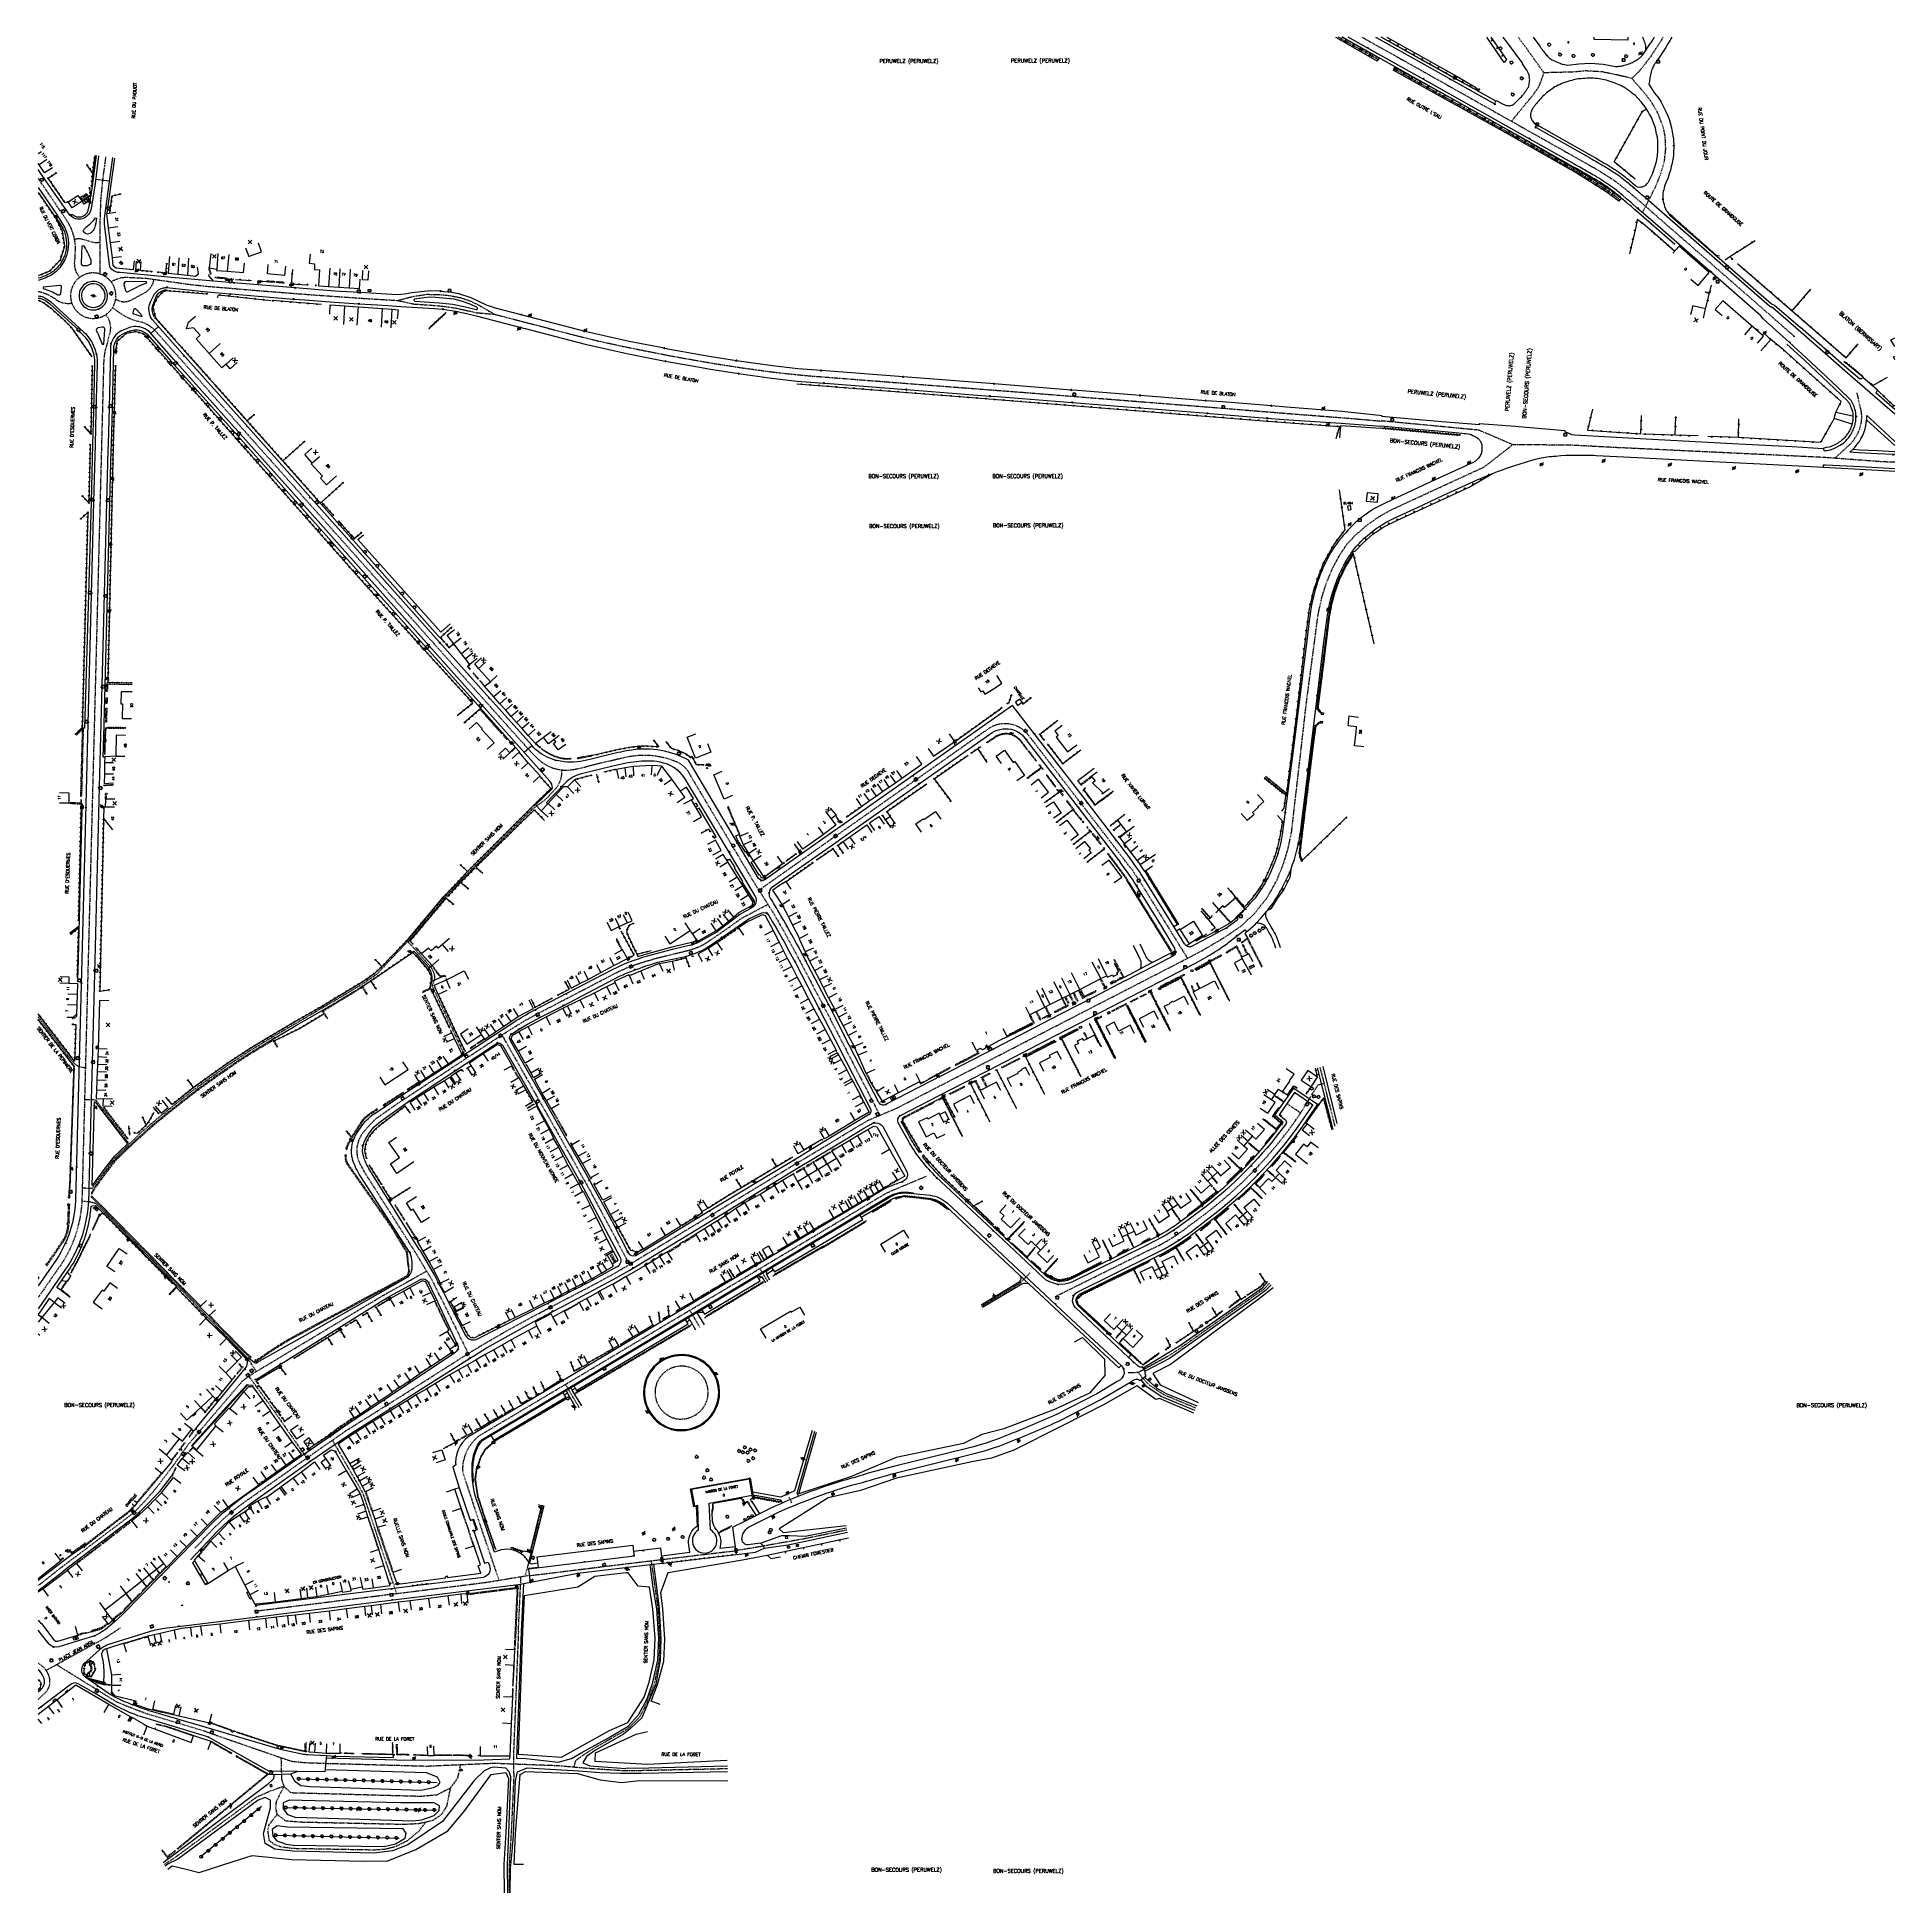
# Model space of a CAD drawing. Header units: millimetres. Extents: x 95999 to 97000, y 132000 to 133000.
import ezdxf
from ezdxf.enums import TextEntityAlignment as Align

# ---------------------------------------------------------------- set-up
doc = ezdxf.new("R2010")
doc.units = ezdxf.units.MM
doc.linetypes.add('DASHED', pattern=[0.75, 0.5, -0.25])
doc.layers.get('0').update_dxf_attribs({"linetype": 'CONTINUOUS'})
for name, color, linetype in [('W0001', 6, 'DASHED'), ('W0008', 7, 'CONTINUOUS'), ('W0100', 7, 'CONTINUOUS'), ('W0112', 1, 'DASHED'), ('W0211', 2, 'CONTINUOUS'), ('W0220', 5, 'DASHED'), ('W0300', 7, 'CONTINUOUS'), ('W0302', 3, 'CONTINUOUS'), ('W0310', 3, 'CONTINUOUS'), ('W0322', 7, 'CONTINUOUS'), ('W0330', 7, 'CONTINUOUS'), ('W0334', 7, 'CONTINUOUS'), ('W0400', 7, 'CONTINUOUS'), ('W0420', 7, 'CONTINUOUS'), ('W0471', 7, 'CONTINUOUS'), ('W0851', 7, 'CONTINUOUS'), ('W0980', 7, 'CONTINUOUS'), ('W0984', 7, 'CONTINUOUS'), ('W0989', 7, 'CONTINUOUS'), ('W0991', 7, 'CONTINUOUS'), ('W1102', 7, 'CONTINUOUS'), ('W1471', 7, 'CONTINUOUS')]:
    doc.layers.add(name, color=color, linetype=linetype)
doc.styles.get("Standard").update_dxf_attribs({"font": 'romans.shx', "width": 0.85})

# ---------------------------------------------------------------- blocks, each defined once
blk = doc.blocks.new('T471')
for p, q in [((-0.333334, 0.333334), (-0.333334, -0.333334)), ((-0.333334, 0.333334), (0.333334, 0.333334)), ((-0.333334, 0), (0, 0)), ((0.500001, 0.500001), (1.000002, 1.000002)), ((-0.500001, -0.500001), (-1.000002, -1.000002)), ((-0.333334, -0.333334), (0.333334, -0.333334))]:
    blk.add_line(p, q)
blk.add_ellipse((0, 0), major_axis=(0.471405, 0.471405), ratio=1, start_param=5.4977871438, end_param=11.780972451)
blk = doc.blocks.new('T400')
for p, q in [((-0.15, 0.3), (0.15, 0.3)), ((-0.15, -0.25), (-0.15, 0.3)), ((-0.15, 0.15), (0.15, 0.15)), ((-0.15, 0), (0.15, 0)), ((0.15, 0.3), (0.15, -0.25)), ((-0.15, -0.15), (0.15, -0.15)), ((-0.15, -0.25), (-0.15, -0.3)), ((-0.15, -0.3), (0.15, -0.3)), ((0.15, -0.3), (0.15, -0.25))]:
    blk.add_line(p, q)
blk = doc.blocks.new('T420')
for p, q in [((0.7, 0.7), (-0.8, 0.7)), ((-0.8, 0.7), (-0.8, -0.8)), ((0.7, 0.7), (0.7, -0.8)), ((0.7, -0.8), (-0.8, -0.8))]:
    blk.add_line(p, q)
blk.add_ellipse((0, 0), major_axis=(-0.53, 0.53), ratio=1, start_param=3.926991, end_param=10.210176)
blk = doc.blocks.new('T1471')
at = {"color": 0, "linetype": 'Continuous', "flags": 128}
blk.add_lwpolyline([(-0.75, -0.5), (-0.75, 0.5), (0.75, 0.5), (0.75, -0.5), (-0.75, -0.5)], dxfattribs=at)
blk = doc.blocks.new('t991o')
at = {"color": 0, "linetype": 'Continuous'}
for p, q in [((-1, 1), (1, -1)), ((-1, -1), (1, 1))]:
    blk.add_line(p, q, dxfattribs=at)
blk = doc.blocks.new('t310o')
at = {"color": 0, "linetype": 'Continuous'}
for centre, start, end in [((-0.5, 0.4), 216.8699, 323.1304), ((0.5, -0.4), 36.8699, 143.1303)]:
    blk.add_arc(centre, 0.625, start, end, dxfattribs=at)
blk = doc.blocks.new('t322o')
at = {"color": 0, "linetype": 'Continuous'}
for radius in [0.25, 0.15]:
    blk.add_circle((0, 0), radius, dxfattribs=at)
blk = doc.blocks.new('t211o')
at = {"color": 0, "linetype": 'Continuous'}
for p, q in [((-0.3, 0.5), (-0.3, 0)), ((0, 1), (0, 0)), ((0.3, 0.5), (0.3, 0))]:
    blk.add_line(p, q, dxfattribs=at)
blk = doc.blocks.new('T300')
for p, q in [((-0.8, 0.5), (-0.9, 0.3)), ((-0.9, 0.3), (-0.9, 0.2)), ((-0.9, 0.2), (-0.7, 0.1)), ((-0.7, 0.6), (-0.8, 0.5)), ((-0.8, -0.1), (-0.7, 0.1)), ((-0.6, 0.7), (-0.7, 0.6)), ((-0.7, 0.1), (-0.7, 0.1)), ((-0.5, 0.7), (-0.6, 0.7)), ((-0.3, 0.6), (-0.5, 0.7)), ((-0.3, 0.6), (-0.2, 0.7)), ((-0.2, 0.6), (-0.3, 0.6)), ((-0.2, 0.7), (-0.1, 0.8)), ((-0.1, 0.8), (0.1, 0.8)), ((0.1, 0.8), (0.2, 0.7)), ((0.2, 0.7), (0.3, 0.6)), ((0.3, 0.6), (0.4, 0.5)), ((0.5, 0.5), (0.3, 0.5)), ((0.4, 0.5), (0.4, 0.5)), ((0.6, 0.4), (0.5, 0.5)), ((0.6, 0.4), (0.7, 0.3)), ((0.7, 0.3), (0.7, 0.2)), ((0.7, 0.2), (0.7, 0.1)), ((0.7, 0.1), (0.7, -0.2)), ((-0.8, -0.2), (-0.8, -0.1)), ((-0.7, -0.3), (-0.8, -0.2)), ((-0.8, -0.2), (-0.8, -0.2)), ((-0.7, -0.4), (-0.7, -0.3)), ((-0.5, -0.5), (-0.7, -0.4)), ((-0.4, -0.5), (-0.5, -0.5)), ((-0.4, -0.5), (-0.3, -0.5)), ((-0.3, -0.5), (-0.3, -0.4)), ((-0.3, -0.6), (-0.3, -0.5)), ((-0.3, -0.5), (-0.3, -0.5)), ((-0.2, -0.7), (-0.3, -0.6)), ((-0.1, -0.8), (-0.2, -0.7)), ((0.1, -0.8), (-0.1, -0.8)), ((0.2, -0.7), (0.1, -0.8)), ((0.3, -0.5), (0.2, -0.5)), ((0.3, -0.6), (0.2, -0.7)), ((0.2, -0.7), (0.2, -0.7)), ((0.5, -0.4), (0.3, -0.5)), ((0.3, -0.5), (0.3, -0.6)), ((0.3, -0.5), (0.3, -0.5)), ((0.6, -0.3), (0.5, -0.4)), ((0.7, -0.2), (0.6, -0.3)), ((0.6, -0.3), (0.6, -0.3))]:
    blk.add_line(p, q)
blk = doc.blocks.new('t112o')
at = {"color": 0, "linetype": 'Continuous'}
for p, q in [((-0.5, 0.5), (0.5, 0.5)), ((-0.5, -0.5), (-0.5, 0.5)), ((0.5, 0.5), (0.5, -0.5)), ((0.5, -0.5), (-0.5, -0.5))]:
    blk.add_line(p, q, dxfattribs=at)
blk = doc.blocks.new('t220o')
at = {"color": 0, "linetype": 'Continuous'}
for p, q in [((-0.25, 0.25), (0.25, 0.25)), ((-0.25, -0.25), (0.25, -0.25))]:
    blk.add_line(p, q, dxfattribs=at)
blk = doc.blocks.new('t330o')
at = {"color": 0, "linetype": 'Continuous'}
for p, q in [((0.25, -0.25), (-0.25, 0.25)), ((-0.25, -0.25), (0.25, 0.25)), ((-0.25, 0.25), (-0.25, -0.25)), ((0.25, 0.25), (-0.25, 0.25)), ((0.25, -0.25), (0.25, 0.25)), ((-0.25, -0.25), (0.25, -0.25)), ((-0.25, -0.25), (-0.25, -0.25))]:
    blk.add_line(p, q, dxfattribs=at)
blk = doc.blocks.new('T851')
for p, q in [((-0.2, -0.1), (0, 0.3)), ((0, 0.3), (0.2, -0.1)), ((-0.2, -0.1), (0.2, -0.1))]:
    blk.add_line(p, q)
for major_axis in [(-0.106, 0.106), (-0.0354, 0.0354), (-0.0236, 0.0236)]:
    blk.add_ellipse((0, 0), major_axis=major_axis, ratio=1, start_param=3.926991, end_param=10.210176)

msp = doc.modelspace()

# ---------------------------------------------------------------- linework, layer by layer
at = {"layer": 'W0001', "flags": 128}
for points in [[(96713, 133000), (96714.7, 132999), (96736.2, 132987), (96811.8, 132944.4), (96839.1, 132929), (96848.8, 132922.9), (96856.4, 132916.9), (96862.7, 132911.5), (96875.3, 132900.5), (96901.1, 132878), (96924.9, 132857.2), (96946.1, 132838.6), (96946.1, 132838.6)], [(96793.5, 132954.7), (96805.2, 132969), (96808.5, 132973.7), (96811, 132980.8), (96800.8, 132995.1), (96797.1, 133000)], [(96875.1, 133000), (96874.2, 132998.2), (96868, 132988.9), (96862.5, 132981.8), (96858.3, 132977.8)], [(96863.8, 132971.5), (96863.8, 132971.5), (96858.3, 132977.8), (96848.7, 132980), (96842.4, 132981.3), (96833.6, 132981.8), (96826.8, 132981.2), (96811, 132980.8)], [(96036.3, 132935.6), (96034.6, 132922.9), (96033.6, 132912.7), (96033.1, 132897.5), (96033.2, 132872.4)], [(96945.5, 132839), (96946.1, 132838.6)], [(96979.5, 132808.4), (96981.3, 132800.4), (96981.5, 132799.7), (96981.7, 132799), (96981.8, 132798.1), (96981.9, 132797.2), (96982, 132796.3), (96982, 132795.4), (96982, 132794.5), (96981.9, 132793.5), (96981.8, 132792.6), (96981.6, 132791.6), (96981.4, 132790.7), (96981.2, 132789.8), (96980.9, 132788.9), (96980.6, 132788), (96980.2, 132787.3), (96979.9, 132786.5), (96979.5, 132785.8), (96979.1, 132785), (96978.7, 132784.4), (96978.3, 132783.8), (96977.9, 132783.2), (96977.5, 132782.6), (96977, 132782), (96976.4, 132781.3), (96975.9, 132780.8), (96975.3, 132780.2), (96974.7, 132779.7), (96974.2, 132779.2), (96967.8, 132773.2)], [(97000, 132771.1), (96994, 132771.2), (96962, 132773.6), (96850.3, 132778.9), (96825.7, 132780.2), (96794.2, 132780.5), (96776, 132788.3), (96723.4, 132793.3)], [(96488.8, 132436.8), (96615.8, 132502.2), (96627.3, 132508.2), (96638.9, 132515.1), (96648, 132521.3), (96655.2, 132528.1), (96661.9, 132536.5), (96667, 132545.6), (96670.8, 132555), (96673.3, 132563.4), (96675.1, 132572), (96676.6, 132585.3), (96679.9, 132613.8), (96683.1, 132641.8), (96687.4, 132674), (96689.3, 132688.7), (96691.4, 132698.3), (96693.9, 132706.2), (96697.3, 132714.3), (96701, 132721.1), (96704.7, 132726.6), (96709.5, 132731.8), (96715.2, 132736.8), (96721.8, 132741.5), (96727.8, 132744.9), (96737.1, 132749.3), (96778.8, 132768.5), (96794.2, 132780.5)], [(96351, 132602.7), (96373.5, 132564.9), (96385.2, 132545.2), (96395.9, 132528.3), (96403.2, 132515.6), (96410.1, 132502.6), (96423.5, 132477.1), (96453.3, 132419.3)], [(96589.3, 132551.3), (96594.8, 132542.9), (96619, 132503.8)], [(96249.7, 132462.6), (96281, 132407.6), (96291.1, 132389.6), (96297.1, 132378.9), (96302.2, 132369.4), (96306.8, 132360.9)], [(96698.5, 132413.3), (96690.5, 132445.2)], [(96679.9, 132420.5), (96689.3, 132435.7), (96692.7, 132436.5)], [(96049.1, 132403.8), (96031, 132427.5), (96025, 132427.7)], [(96117.4, 132281.3), (96113, 132288.3), (96101.9, 132299.6), (96086.5, 132315.5), (96074.9, 132327.5), (96057.2, 132345.4), (96039.5, 132363.3), (96030.9, 132371.8), (96028, 132372.6), (96023.5, 132373)], [(96306.8, 132360.9), (96318.4, 132338.8)], [(96392.9, 132329.8), (96388.7, 132336.8)], [(96508.2, 132316.5), (96529.1, 132329.1), (96534.2, 132334.5)], [(96216.2, 132322.3), (96231.6, 132290.9)], [(96663.2, 132328.9), (96660.3, 132325.8), (96615.5, 132294.1), (96608.5, 132289.5), (96592.4, 132280.7), (96586.6, 132280.6)], [(96356.4, 132305), (96351, 132314.3)], [(96623.5, 132261.6), (96606.3, 132268.7), (96598.1, 132274.2), (96592.4, 132280.7)], [(96126.2, 132261.2), (96113.5, 132278.7)], [(96291.3, 132262), (96284, 132274.3)], [(96126.2, 132261.2), (96144.6, 132234.7)], [(96158.4, 132244.3), (96174.7, 132216), (96193, 132161.5)], [(96405.8, 132210.6), (96404.4, 132213.7)], [(96271.8, 132209.1), (96262.2, 132171)], [(96435.6, 132195.9), (96413.3, 132191.3), (96385.2, 132186.3), (96375.7, 132184.8)], [(96264.7, 132171.4), (96336, 132180.1), (96375.7, 132184.8)], [(96330.1, 132179.3), (96333.8, 132153.4), (96334.8, 132137.5), (96334.4, 132125.8), (96331.7, 132113), (96328.6, 132104.7), (96324.2, 132095.6), (96318.4, 132089.6), (96314.7, 132087.1), (96299.6, 132078.5), (96294.5, 132075.3), (96289.4, 132071.7), (96288.4, 132068.1)], [(96258.6, 132141.2), (96260, 132170.6)], [(96001.4, 132167.1), (96000, 132166.1)], [(96004.2, 132120.3), (96036.8, 132138.3), (96044.4, 132143.4)], [(96258.6, 132141.2), (96257.2, 132105.9), (96255.9, 132074.2), (96256.1, 132062.7), (96254.7, 132032.5), (96253.8, 132018.1), (96253.6, 132013.6), (96253.6, 132006.9), (96253.6, 132000.5)], [(96058.7, 132096.8), (96042.7, 132103), (96009.8, 132123.4)], [(96371.2, 132067.3), (96325, 132066.3), (96319.3, 132066.2), (96313.8, 132066.3), (96296.8, 132067.4), (96280, 132068.9), (96245.4, 132070.2), (96209.2, 132068.6), (96154.8, 132070.1), (96143.5, 132070.5), (96136.5, 132071.2), (96093.7, 132086), (96091.4, 132086.9), (96089, 132087.7), (96058.7, 132096.8)], [(96227.3, 132069.4), (96225.8, 132062.2), (96221.9, 132056.9), (96214.7, 132053.2), (96206.2, 132052.4), (96143.9, 132054.1), (96136.2, 132054.3), (96132.5, 132057.7), (96131.2, 132061.4), (96130.9, 132073.2)], [(96132.4, 132057.9), (96124.3, 132055), (96117.4, 132051.9), (96074.2, 132019.9), (96067.8, 132015.7)], [(96221.9, 132056.9), (96219.9, 132047), (96217.1, 132042.6), (96212.4, 132039.4), (96204.9, 132037.7), (96196.5, 132037.3), (96141.3, 132038.5), (96133.2, 132039.2), (96128.7, 132042.8), (96128, 132046.2), (96128.3, 132049.8), (96132.4, 132057.9)], [(96128.7, 132042.8), (96124.2, 132037.1), (96123.5, 132034), (96124.3, 132028.9), (96127, 132026.7), (96130.5, 132025.4), (96137.2, 132024.5), (96180.7, 132023.7)], [(96180.7, 132023.7), (96186.7, 132024.1), (96192.7, 132025.6), (96198.9, 132028.7), (96205.3, 132034), (96208.7, 132038.6)]]:
    msp.add_lwpolyline(points, dxfattribs=at)
at = {"layer": 'W0001'}
for points in [[(96864.1, 132905.5), (96871, 132919.2), (96874, 132926.5), (96875.9, 132933.2), (96876.6, 132939.7), (96876.3, 132946.5), (96875.3, 132951.5), (96872.3, 132959.3), (96868.4, 132965.8), (96863.8, 132971.5)], [(96091, 132865.8), (96093.9, 132865.6), (96118.5, 132863.5), (96148.1, 132861.2), (96176.8, 132859.2), (96193.5, 132858.2), (96202.1, 132856.3), (96210.9, 132855.7), (96215.9, 132855.3), (96220.7, 132854.7), (96225.4, 132854), (96236, 132851.6), (96245.6, 132850.8), (96256.3, 132848), (96269.8, 132844.5), (96285.4, 132840.4), (96301.1, 132836.5), (96314.3, 132833.6), (96327.2, 132831), (96340.4, 132828.4), (96351.1, 132826.5), (96364.2, 132824.2), (96379.2, 132821.9), (96392.9, 132820), (96399.5, 132819.2), (96407.8, 132818.3), (96414.1, 132817.7), (96467.9, 132813.5), (96530.3, 132808.7), (96614.9, 132802), (96677.2, 132797), (96710.2, 132794.4), (96723.5, 132793.2)], [(96193.5, 132858.2), (96202, 132860.4), (96209.3, 132861.5), (96215.8, 132861.4), (96221.8, 132860.8), (96227.5, 132859.7), (96233, 132857.8), (96237.4, 132855.6), (96245.6, 132850.8)], [(96264.7, 132171.4), (96240, 132167.4), (96182, 132160.2), (96117.7, 132152.2), (96117.7, 132152.2), (96116.2, 132152)]]:
    msp.add_lwpolyline(points, dxfattribs=at)
at = {"layer": 'W0001', "flags": 128}
for points in [[(96022.4, 132870.6, -0.192805), (96019.6, 132878.4, 0.024612), (96020, 132887.7, 0.145006), (96014.3, 132902.8), (96000, 132923.9)], [(96019.6, 132891, -0.182675), (96022.3, 132891.6), (96029.6, 132889.6, 0.102588), (96033.1, 132889.6)], [(96039.3, 132868.2, -0.151143), (96047.7, 132870.7), (96058.5, 132870.1), (96081.3, 132866.9), (96091, 132865.8)], [(96000, 132863, -0.014048), (96001.9, 132862.6, -0.080241), (96008.7, 132859.3, 0.230208), (96018.1, 132856.8)], [(96062.1, 132869.6, -0.233504), (96057.7, 132862.5), (96049.2, 132857.9, -0.284228), (96041.7, 132859)], [(96036.4, 132850.6, -0.224848), (96038.5, 132840.6, -0.001594), (96036.9, 132834.4, 0.073028), (96035.2, 132824.2), (96024.5, 132411.3), (96023.5, 132373.5, -0.046388), (96021.7, 132360.7, -0.094531), (96011.7, 132338.1), (96000, 132321.2)], [(96040, 132854.4, 0.078335), (96050.7, 132847.9, 0.046248), (96054.2, 132846.9), (96056.2, 132846.4, -0.115534), (96062.7, 132842.2), (96226.7, 132658.1), (96263.8, 132616.7), (96267.9, 132612.5, 0.254599), (96287.9, 132605.5, 0.035417), (96297.9, 132607.9), (96315.4, 132612, -0.16187), (96343.7, 132609.8, -0.186057), (96351, 132602.7)], [(96589.3, 132551.3), (96533.4, 132624, 0.387901), (96512.1, 132627.7), (96473, 132600.2), (96436, 132574.2), (96427.8, 132568.5), (96388.2, 132540.5)], [(96281.9, 132605.3, -0.199524), (96277.8, 132594.2), (96272.7, 132589), (96265.8, 132583.9), (96235.2, 132553.4), (96227, 132545.1), (96219, 132536.6), (96199.7, 132513.7), (96182.1, 132495.1), (96174.1, 132489.7), (96164, 132483.6), (96126, 132461.3), (96113.4, 132453.7), (96101.4, 132445.7), (96093.2, 132439.8), (96084.2, 132433.4), (96070.6, 132422.7), (96066.8, 132419.7), (96058.9, 132413.1), (96054.2, 132408.9), (96050.1, 132404.8), (96041.3, 132396.4), (96028.9, 132379.9), (96023.7, 132380)], [(96216.2, 132322.3), (96212, 132330.8), (96202.5, 132346.5), (96176.1, 132388.1), (96173.8, 132392.3, -0.306031), (96175.2, 132410.2, -0.032304), (96181.9, 132417.5), (96194.2, 132426.1), (96210.5, 132436.8), (96244.7, 132459.3), (96255.3, 132466.1), (96262.5, 132470.5), (96269.5, 132474.3), (96311.9, 132496.4, -0.02461), (96319.4, 132499.6, -0.007102), (96324.4, 132501.4), (96333.2, 132504), (96347.1, 132507.4, 0.05), (96356.3, 132510.3, 0.055383), (96360.4, 132512.6), (96366, 132516.3), (96373.4, 132521.5), (96379.1, 132525.6), (96393, 132532.9)], [(96199, 132513), (96211.2, 132499.4, -0.107429), (96213.4, 132494.6, -0.140685), (96212.3, 132489.5, 0.188282), (96212.4, 132488.3), (96222.7, 132466.4), (96230.4, 132449.9)], [(96025.4, 132444.9, -0.222471), (96018.8, 132447.8), (96000, 132472.3)], [(96084.4, 132186.2), (96094.8, 132197.1), (96100.8, 132202.8, -0.022715), (96111.4, 132211.2), (96145.4, 132235.2), (96155, 132241.9), (96165.1, 132248.9), (96166.8, 132250.1), (96169.4, 132251.7), (96188.3, 132263.5), (96231.5, 132290.9), (96234.1, 132292.5), (96240.2, 132296.2), (96251.8, 132302.9), (96266.1, 132310.7), (96275.6, 132315.8), (96280.4, 132318.3), (96295, 132325.9), (96308.5, 132333.1), (96317.2, 132338.2), (96363.2, 132366), (96408.2, 132393.3), (96425.1, 132403.4), (96434.1, 132408.9), (96443.7, 132414.7), (96447.2, 132416.7), (96462.3, 132423.1), (96488.8, 132436.8)], [(96547.8, 132321.7), (96597.7, 132346.4), (96603.2, 132349, 0.045221), (96619, 132359.1), (96628.8, 132366.4, 0.080887), (96679.7, 132420.1), (96679.9, 132420.5), (96672.5, 132425.6)], [(96248.3, 132168.7), (96238.7, 132196.8), (96236.8, 132202.6), (96228.8, 132226.8, -0.259516), (96237.8, 132246.9), (96297.8, 132282.6), (96363.7, 132321.9), (96419.3, 132355), (96453.8, 132375.6), (96457.4, 132377.7), (96478.8, 132386.7)], [(96001.4, 132167.1), (96014.2, 132177.2), (96023.2, 132183.9), (96050.9, 132204.8, 0.024758), (96063.4, 132218.4), (96073.5, 132231.7), (96080.9, 132242.1), (96110.1, 132276.3, -0.022726), (96120.1, 132282.9), (96185.8, 132322.3), (96188.3, 132323.7), (96209.2, 132335.4)]]:
    msp.add_lwpolyline(points, format="xyb", dxfattribs=at)
msp.add_lwpolyline([(96027.4, 132872.8, 0.228242), (96018.8, 132866.5, 2.076538), (96037.6, 132870, 0.182019), (96029.5, 132873, 0.044379)], format="xyb", close=True, dxfattribs=at)
at = {"layer": 'W0001'}
msp.add_lwpolyline([(96346, 132255.7, 0.278622), (96359.2, 132263.4, 0.264986), (96358.6, 132277.7, 0.135847), (96353.1, 132282.6, 0.182995), (96342.8, 132283.7, 0.334686), (96332.2, 132270.3, 0.143637), (96334.4, 132262.5, 0.139736), (96340.3, 132257, 0.101471), (96345.2, 132255.7)], format="xyb", close=True, dxfattribs=at)
msp.add_lwpolyline([(96000, 132104.7), (96003.4, 132107.9, 0.112169), (96005.7, 132111.2, 0.208656), (96005.4, 132118.3, 0.159208), (96000, 132124.1)], format="xyb", dxfattribs=at)
at = {"layer": 'W0008'}
for p, q in [((96364.1, 132260.6), (96364.3, 132260.9)), ((96344.8, 132250), (96345.6, 132250)), ((96345.6, 132250), (96345.8, 132249.9))]:
    msp.add_line(p, q, dxfattribs=at)
at = {"layer": 'W0008', "flags": 128}
for points in [[(96881.5, 132888.4), (96860.4, 132906.7, 0.001226), (96858.1, 132908.7, 0.000576), (96853.2, 132913, 0.012331), (96849.1, 132916.3, 0.013007), (96845.1, 132919.3, 0.011128), (96840.9, 132922, 0.010317), (96836.2, 132924.8, 0.000576), (96829.6, 132928.6, 0.001301), (96826.7, 132930.2), (96801.4, 132944.5), (96742.4, 132977.6), (96714.6, 132993.2), (96702.5, 133000)], [(96853.4, 132914.7, 0.014208), (96850, 132917.5, 0.013007), (96845.9, 132920.5, 0.011128), (96841.7, 132923.3, 0.010317), (96837, 132926.1, 0.000576), (96830.4, 132929.9, 0.001301), (96827.5, 132931.5), (96802.2, 132945.8), (96743.1, 132979), (96715.4, 132994.5), (96705.6, 133000)], [(96720.3, 133000), (96721.4, 132999.4), (96762.6, 132976.3), (96783.1, 132964.8), (96784.5, 132964), (96785, 132965.5), (96785.2, 132965.9), (96789.1, 132963.9, 0.015098), (96789.9, 132963.6, 0.013143), (96790.9, 132963.2, 0.071429), (96791.5, 132963.1, 0.04023), (96792.6, 132963.1, 0.048115), (96793.7, 132963.3, 0.072796), (96794.3, 132963.6, 0.026794), (96795.2, 132964.2, 0.027475), (96795.9, 132964.9), (96798.4, 132967.5, 0.016222), (96799.3, 132968.4, 0.014424), (96800.2, 132969.5, 0.007965), (96800.5, 132969.9, 0.002483), (96801.4, 132971.2, 0.009234), (96802.2, 132972.4, 0.017306), (96802.6, 132973, 0.064319), (96802.8, 132973.6, 0.022023), (96803.1, 132975.1, 0.021636), (96803.3, 132976.5, 0.026025), (96803.3, 132977.6, 0.04163), (96803.1, 132979, 0.045533), (96802.8, 132980.1, 0.02403), (96802.2, 132981.5, 0.035563), (96801.6, 132982.4), (96799.4, 132985.6), (96799.7, 132985.8), (96791.4, 132996.9, 0.003806), (96789, 133000)], [(96805.2, 133000), (96808.7, 132995.1, 0.005414), (96809.6, 132993.9, 0.002493), (96811.7, 132991.2, 0.039657), (96813.4, 132989.3, 0.043627), (96815.3, 132987.8, 0.040602), (96816.2, 132987.4, 0.010814), (96819.5, 132986, 0.032255), (96821.2, 132985.4), (96823.8, 132984.9), (96829.8, 132985.6), (96836, 132985.9), (96842.9, 132985.4), (96849.5, 132984.2, 0.024162), (96852, 132984.4, 0.042967), (96853.4, 132984.6, 0.011365), (96856.7, 132985.6, 0.026716), (96858.1, 132986.1, 0.027015), (96859.2, 132986.7, 0.011616), (96861.7, 132988.2, 0.053881), (96862.9, 132989.1, 0.042402), (96864.6, 132991), (96868.1, 132996.2, 0.004733), (96869.4, 132998.2, 0.001696), (96870.5, 133000)], [(96865.9, 132993, 0.041789), (96865.9, 132995.3, 0.064188), (96865.5, 132996.8, 0.020529), (96864.4, 132999.5, 0.028267), (96864.1, 133000)], [(96879.9, 133000, -0.007488), (96877.9, 132996.7, -0.012047), (96875.2, 132992.3), (96871.2, 132986.4, 0.022368), (96870.2, 132984.9, 0.017235), (96869.2, 132982.8, 0.054714), (96868.7, 132981.4, -0.004393), (96867.5, 132974.7, 0.03904), (96867.5, 132974.7, 0.013887), (96867.5, 132974.7, 0.013887)], [(96860, 132968.9, -0.086806), (96857.8, 132970.4, 0.013476), (96857, 132971, 0.017566), (96854.6, 132972.7, 0.019868), (96852.4, 132973.9, 0.02079), (96851.6, 132974.3, 0.004266), (96847.8, 132975.8, 0.032341), (96845.6, 132976.5, 0.01331), (96841.7, 132977.4, 0.022341), (96837.7, 132977.9, 0.036419), (96835.3, 132977.9, 0.006042), (96831, 132977.6, 0.017105), (96829.5, 132977.5, 0.029416), (96826, 132976.7, 0.023545), (96821.7, 132975.4, 0.029722), (96817.7, 132973.6, 0.038016), (96814.7, 132971.7, 0.021898), (96811.7, 132969.3, 0.026267), (96809.3, 132967, 0.007391), (96807.8, 132965.3, 0.00828), (96806.5, 132963.7, 0.019002), (96805.4, 132962.3, 0.018449), (96804.4, 132960.7, 0.076284), (96803.9, 132959.4, 0.061779), (96803.7, 132957.8, 0.083625), (96803.9, 132956.7, 0.044789), (96804.8, 132954.9, 0.077171), (96805.6, 132953.9), (96806.9, 132952.9), (96806.3, 132951.5), (96806.8, 132951.3), (96836, 132934.8, -0.000332), (96836.9, 132934.3, -0.00009), (96840.4, 132932.3, -0.007038), (96842.8, 132930.9, -0.00417), (96846.7, 132928.5, -0.013616), (96850.8, 132925.8, -0.016512), (96854, 132923.4, -0.002676), (96857.1, 132920.9, -0.002773), (96860, 132918.4, -0.000483), (96865.2, 132914, -0.003438), (96865.9, 132913.4), (96910.2, 132874.7), (96932.7, 132855.1), (96934.3, 132854.4), (96948.1, 132842.3)], [(96806.9, 132952.9), (96836.8, 132936.1, -0.000332), (96837.7, 132935.6, -0.00009), (96841.1, 132933.6, -0.007038), (96843.5, 132932.2, -0.00417), (96847.5, 132929.8, -0.013616), (96851.6, 132927.1, -0.016512), (96854.9, 132924.6, -0.002676), (96858, 132922, -0.000537), (96858.6, 132921.5, -0.000537)], [(96941.9, 132834.6), (96951.3, 132826), (96964.2, 132813.8), (96974.5, 132804.1), (96974.7, 132803.8), (96974.9, 132803.6), (96975, 132803.4), (96975.2, 132803.1), (96975.6, 132802.5), (96975.9, 132801.8), (96976.2, 132801.1), (96976.5, 132800.4), (96976.7, 132799.8), (96976.9, 132799.3), (96977.1, 132798.7), (96977.2, 132798.2), (96977.3, 132797.5), (96977.3, 132796.8), (96977.4, 132796.1), (96977.4, 132795.4), (96977.4, 132794.7), (96977.3, 132793.9), (96977.3, 132793.2), (96977.1, 132792.5), (96977, 132791.8), (96976.8, 132791.1), (96976.6, 132790.4), (96976.3, 132789.7), (96976.1, 132789.1), (96975.8, 132788.5), (96975.5, 132787.9), (96975.1, 132787.3), (96974.9, 132786.8), (96974.6, 132786.3), (96974.2, 132785.9), (96973.9, 132785.4), (96973.5, 132784.9), (96973, 132784.4), (96972.6, 132783.9), (96972.1, 132783.5), (96971.7, 132783.1), (96971.3, 132782.7), (96970.8, 132782.3), (96970.3, 132782), (96969.7, 132781.6), (96969.1, 132781.2), (96967.6, 132780.5), (96966, 132779.7), (96965.3, 132779.4), (96964.6, 132779.2), (96963, 132778.9), (96961.4, 132778.5, -0.014945)], [(96345.6, 132250, 0.605938), (96363.4, 132280.7, 0.135847), (96355.6, 132287.7, 0.182995), (96341.3, 132289.2, 0.334686), (96326.5, 132270.4, 0.143637), (96329.5, 132259.5, 0.139736), (96337.8, 132251.9, 0.101281), (96344.8, 132250)]]:
    msp.add_lwpolyline(points, format="xyb", dxfattribs=at)
for points in [[(96785, 132965.5), (96763.3, 132977.7), (96723.4, 133000)], [(96856.1, 133000), (96856.1, 132998.4), (96838, 132998.7), (96838, 133000)], [(96878.6, 132904.3), (96911.2, 132875.9), (96933.5, 132856.4), (96935.1, 132855.7), (96949.2, 132843.6)], [(96943, 132835.8), (96929.1, 132848.2), (96927.9, 132849.9), (96900.5, 132873.8), (96883.8, 132888.4), (96872.3, 132898.4)], [(96926.2, 132841.5), (96926.5, 132841.8), (96925.5, 132842.7), (96925.2, 132842.4)], [(96948.1, 132842.3), (96962.4, 132829.8), (96973.1, 132820.5), (97000, 132797.1)], [(97000, 132799.4), (96990, 132808.2), (96990.6, 132809.9), (96982.7, 132816.6), (96982, 132816), (96980.9, 132816), (96974.2, 132821.8), (96963.6, 132831.1), (96949.2, 132843.6)], [(96723.5, 132795.8), (96737.6, 132794.6), (96756, 132792.9), (96776.4, 132791.3), (96776.3, 132791.9), (96795.5, 132790.4), (96822.3, 132788.2), (96822.2, 132787.6), (96825.8, 132786), (96827.7, 132785.8), (96866.1, 132783.7), (96916, 132781), (96944.7, 132779.5), (96961.4, 132778.5), (96962, 132777.2), (96962.9, 132777.3), (96963.6, 132777.4), (96964.3, 132777.5), (96965, 132777.7), (96965.4, 132777.8), (96965.8, 132777.9), (96966.3, 132778.1), (96966.7, 132778.2), (96968.3, 132779), (96969.9, 132779.8), (96970.6, 132780.2), (96971.3, 132780.7), (96971.8, 132781), (96972.3, 132781.4), (96972.8, 132781.9), (96973.3, 132782.3), (96973.8, 132782.8), (96974.2, 132783.3), (96974.7, 132783.9), (96975.2, 132784.4), (96975.5, 132784.9), (96975.9, 132785.4), (96976.2, 132785.9), (96976.6, 132786.5), (96976.9, 132787.1), (96977.2, 132787.8), (96977.5, 132788.4), (96977.8, 132789.1), (96978.1, 132789.9), (96978.4, 132790.6), (96978.6, 132791.4), (96978.7, 132792.2), (96978.9, 132793), (96979, 132793.8), (96979, 132794.6), (96979, 132795.4), (96979, 132796.2), (96979, 132797), (96978.9, 132797.7), (96978.8, 132798.5), (96978.6, 132799.1), (96978.5, 132799.7), (96978.3, 132800.4), (96978, 132801), (96977.7, 132801.7), (96977.4, 132802.5), (96977, 132803.2), (96976.6, 132803.9), (96976.4, 132804.3), (96976.1, 132804.6), (96975.9, 132804.9), (96975.6, 132805.2), (96965.3, 132815), (96952.4, 132827.1), (96943, 132835.8)], [(96999.4, 132801.4), (96998.6, 132800.7)], [(96723.3, 132790.7), (96742, 132788.9), (96753.9, 132787.9), (96767, 132786.7), (96768, 132786.6), (96769, 132786.5), (96770, 132786.3), (96771, 132786.1), (96771.4, 132786), (96771.8, 132785.9), (96772.7, 132785.5), (96773.5, 132785.1), (96774.2, 132784.8), (96774.8, 132784.4), (96775.5, 132783.9), (96776, 132783.4), (96776.3, 132783.1), (96776.5, 132782.8), (96776.7, 132782.6), (96776.8, 132782.2), (96777, 132781.8), (96777.2, 132781.4), (96777.3, 132780.9), (96777.5, 132780.5), (96777.5, 132780.1), (96777.6, 132779.7), (96777.6, 132779.3), (96777.6, 132778.9), (96777.6, 132778.4), (96777.6, 132778), (96777.6, 132777.6), (96777.5, 132777.2), (96777.4, 132776.6), (96777.3, 132776.1), (96777.1, 132775.6), (96776.9, 132775.1), (96776.7, 132774.7), (96776.6, 132774.4), (96776.3, 132774), (96776.1, 132773.7), (96775.8, 132773.3), (96775.5, 132773), (96774.8, 132772.3), (96774.1, 132771.7), (96773.5, 132771.3), (96773, 132770.9), (96772.2, 132770.5), (96771.3, 132770.2), (96748.5, 132759.7), (96725.9, 132749.2), (96724, 132748.3), (96721.1, 132746.9), (96719.8, 132746.2), (96718.6, 132745.4), (96716.6, 132744.1), (96714.6, 132742.6), (96713.2, 132741.6), (96711.8, 132740.5), (96710.6, 132739.4), (96709.4, 132738.4), (96708.3, 132737.3), (96707.2, 132736.2), (96705.6, 132734.7), (96704.2, 132733), (96702.9, 132731.6), (96701.7, 132730.2), (96700.4, 132728.6), (96699.2, 132726.9), (96698.4, 132725.8), (96697.6, 132724.7), (96696.9, 132723.5), (96696.1, 132722.3), (96695.3, 132720.9), (96694.6, 132719.5), (96693.8, 132718), (96693.1, 132716.6), (96692.1, 132714.3), (96691.1, 132712), (96690.5, 132710.5), (96689.9, 132708.8), (96689.1, 132706.7), (96688.4, 132704.5), (96687.9, 132702.8), (96687.4, 132701.1), (96686.8, 132698.5), (96686.2, 132695.8), (96685.8, 132694), (96685.5, 132692.1), (96684.9, 132687.7), (96684.6, 132685.7), (96683.3, 132675), (96678.8, 132638.8), (96675.3, 132611.6), (96671.6, 132582.9), (96670, 132570.5), (96669.9, 132569.4), (96669.7, 132568.4), (96669.5, 132567.4), (96669.3, 132566.4), (96668.9, 132564.8), (96668.5, 132563.3), (96668, 132561.7), (96667.6, 132560.2), (96666.8, 132557.7), (96665.9, 132555.3), (96665, 132553.1), (96664.1, 132551), (96663.3, 132549.2), (96662.4, 132547.4), (96661.9, 132546.4), (96661.4, 132545.4), (96660.7, 132544.1), (96660, 132543), (96659.1, 132541.6), (96658.2, 132540.3), (96657.1, 132538.7), (96656, 132537.1), (96655.4, 132536.3), (96654.6, 132535.4), (96653.9, 132534.6), (96648.5, 132528.6), (96647.6, 132527.8), (96645.5, 132525.6), (96646.2, 132524.7), (96645.6, 132524.3), (96642.4, 132521.8), (96641.4, 132521.1), (96640.3, 132520.5), (96635.3, 132517.7), (96634.8, 132517.4), (96630, 132514.9), (96629.3, 132514.6), (96621.2, 132510.3), (96620.9, 132510.2), (96620.6, 132510.1), (96620.2, 132510.1), (96619.8, 132510.1), (96619.5, 132510.1), (96619.2, 132510.2), (96618.9, 132510.3), (96618.6, 132510.5), (96618.1, 132510.8), (96617.7, 132511.2), (96617.5, 132511.4), (96617.4, 132511.6), (96611.6, 132520.9), (96595.9, 132546.3), (96595.9, 132546.3), (96593.9, 132549.3), (96593.1, 132550.6), (96591.5, 132552.8)], [(96976.8, 132791.6), (96967.4, 132794.6), (96968.3, 132798), (96977.2, 132796)], [(96977.9, 132776.3), (96975.8, 132776.4), (96977.7, 132778.2), (96978.2, 132778.8), (96978.7, 132779.4), (96980.6, 132781.8), (96980.9, 132782.3), (96981.3, 132782.9), (96981.7, 132783.7), (96982.2, 132784.6), (96982.7, 132785.5), (96983.1, 132786.5), (96983.5, 132787.4), (96983.8, 132788.3), (96984, 132789.2), (96984.2, 132790), (96984.8, 132793), (96984.9, 132793.6), (96985, 132794.1), (96985, 132795.1), (96985, 132796.2), (96986.6, 132794.8), (97000, 132782.3)], [(97000, 132780), (96984.9, 132793.7)], [(96490.9, 132432.8), (96511.6, 132443.5), (96548.2, 132462.4), (96567.4, 132472.3), (96614.3, 132496.6), (96621.8, 132500.5), (96623.3, 132501.3), (96624.9, 132502.1), (96630, 132505), (96630.2, 132505.1), (96631.3, 132505.7), (96632.3, 132506.4), (96633.8, 132507.4), (96635.3, 132508.3), (96638.6, 132510.6), (96640.5, 132511.9), (96640.7, 132512.1), (96645.3, 132515.6), (96646.8, 132516.8), (96649.9, 132519.2), (96650.8, 132518.2), (96654.3, 132521.2), (96655.2, 132521.9), (96656, 132522.8), (96658.5, 132525.5), (96661, 132528.3), (96661.6, 132529), (96662.1, 132529.6), (96663.6, 132531.6), (96665.1, 132533.6), (96666.1, 132535.1), (96667, 132536.5), (96668.4, 132538.9), (96669.8, 132541.3), (96670.2, 132542.1), (96673.1, 132548), (96673.5, 132548.8), (96673.9, 132549.7), (96674.3, 132550.6), (96674.6, 132551.5), (96675.6, 132554.3), (96676.6, 132557.1), (96677, 132558.5), (96677.4, 132559.9), (96677.6, 132560.6), (96677.8, 132561.4), (96678.8, 132565.6), (96678.9, 132566), (96679.3, 132568.6), (96679.6, 132570), (96680, 132572.7), (96680.2, 132574.7), (96684.4, 132607.9), (96688.8, 132644.2), (96692.5, 132674.3), (96694.2, 132687.3), (96694.4, 132688.9), (96694.7, 132690.4), (96695.1, 132692.6), (96695.5, 132694.7), (96695.8, 132696.2), (96696.2, 132697.6), (96696.7, 132699.4), (96697.3, 132701.3), (96697.8, 132702.9), (96698.3, 132704.4), (96699, 132706.2), (96699.7, 132708.1), (96700.3, 132709.5), (96700.9, 132711), (96702, 132713.1), (96703, 132715.2), (96703.5, 132716.2), (96704, 132717.1), (96704.6, 132718.1), (96705.1, 132719), (96705.7, 132719.9), (96706.4, 132720.9), (96707, 132721.9), (96707.7, 132722.8), (96708.4, 132723.8), (96709.2, 132724.7), (96709.9, 132725.7), (96710.7, 132726.6), (96711.6, 132727.5), (96712.4, 132728.4), (96713.3, 132729.3), (96714.2, 132730.1), (96715.9, 132731.6), (96717.7, 132733.1), (96718.8, 132734), (96719.9, 132734.8), (96721.1, 132735.7), (96722.4, 132736.5), (96723.1, 132737), (96723.8, 132737.4), (96725.7, 132738.5), (96727.5, 132739.5), (96729.3, 132740.4), (96731, 132741.2), (96742.9, 132746.7), (96756.6, 132753.1), (96775, 132761.6), (96783.3, 132765), (96785.9, 132766), (96788.6, 132767), (96790, 132767.5), (96791.4, 132768), (96798.7, 132770.4), (96799.9, 132770.8), (96802.1, 132771.5), (96804.4, 132772.1), (96806.5, 132772.7), (96808.6, 132773.2), (96809.6, 132773.4), (96810.6, 132773.6), (96811.6, 132773.8), (96812.6, 132773.9), (96813.8, 132774.1), (96815, 132774.2), (96816.2, 132774.3), (96817.4, 132774.4), (96820.1, 132774.6), (96822.9, 132774.8), (96825.4, 132774.8), (96827.9, 132774.9), (96832, 132774.9), (96836, 132774.8), (96837.6, 132774.8), (96839.1, 132774.7), (96861.3, 132773.6), (96898.3, 132771.7), (96927.4, 132770.1), (96961.6, 132768.3), (96961.5, 132769.6), (96962.6, 132769.6), (96981.5, 132768.7), (97000, 132767.7)], [(96977.5, 132778), (96980.9, 132777.8), (96990.6, 132777.3), (96999.7, 132776.8), (96999.9, 132776.8), (97000, 132776.9)], [(97000, 132775.2), (96999.7, 132775.2), (96990.5, 132775.6), (96980.8, 132776.1), (96977.9, 132776.3)], [(96961.6, 132768.3), (96981.4, 132767.3), (97000, 132766.3)], [(96688.9, 132638.1), (96688.2, 132638.2)], [(96687.7, 132629.1), (96687, 132629.2)], [(96585.3, 132491.7), (96601.7, 132500.2), (96611.3, 132505.2), (96611.7, 132505.5), (96612.2, 132505.8), (96612.3, 132505.9), (96612.4, 132506.1), (96612.5, 132506.2), (96612.5, 132506.4), (96612.5, 132506.7), (96612.6, 132507), (96612.6, 132507.4), (96612.5, 132507.7), (96612.4, 132508.4), (96612.2, 132509.2), (96612.1, 132509.5), (96611.9, 132509.9), (96605.1, 132521), (96591.4, 132543.2), (96590.3, 132544.8), (96589.3, 132546.4), (96588.2, 132548.1), (96587, 132549.7)], [(96611.6, 132520.9), (96613.5, 132522.1)], [(96614.9, 132519.7), (96613.1, 132518.5)], [(96645.5, 132525.6), (96641.8, 132522.8), (96640.8, 132522.1), (96639.7, 132521.5), (96634.7, 132518.7), (96634.3, 132518.4), (96628.9, 132515.6), (96627.7, 132515), (96627.5, 132515.4), (96623.6, 132513), (96623.2, 132513.6)], [(96666.6, 132509.3), (96666.2, 132510.4), (96665.8, 132511.6), (96665.3, 132512.8), (96664.9, 132514), (96664.4, 132515), (96664, 132515.9), (96663.5, 132516.9), (96662.9, 132517.9), (96662.1, 132519.3), (96662.1, 132519.4), (96661.8, 132519.8), (96661.5, 132520.2), (96661.2, 132520.6), (96660.8, 132521.1), (96660.4, 132521.5), (96660, 132521.8), (96659.5, 132522.1), (96659.1, 132522.3), (96658.8, 132522.4), (96658.5, 132522.5), (96657.9, 132522.6), (96657.3, 132522.8), (96657, 132522.8), (96656.8, 132522.8), (96656.4, 132522.8), (96656, 132522.8)], [(96661.2, 132528.5), (96661.1, 132527.9), (96661, 132527.2), (96661.1, 132526.8), (96661.1, 132526.5), (96661.6, 132525.2), (96661.9, 132524.6), (96662.6, 132522.9), (96662.8, 132522.6), (96663.3, 132521.8), (96664.1, 132520.6), (96664.1, 132520.5), (96665.1, 132518.8), (96665.7, 132517.8), (96666.2, 132516.8), (96666.7, 132515.8), (96667.1, 132514.8), (96667.6, 132513.5), (96668.1, 132512.3), (96668.6, 132511), (96669, 132509.7)], [(96593.7, 132498.3), (96593.8, 132498.8), (96594, 132499.3), (96594, 132499.6), (96594, 132499.9), (96594, 132500.7), (96594, 132501.4), (96594, 132501.7), (96594, 132501.9), (96593.9, 132502.5), (96593.7, 132503.1), (96593.6, 132503.4), (96593.4, 132503.8), (96590, 132510.8)], [(96593.3, 132511.6), (96596.4, 132505.1), (96596.5, 132504.9), (96596.6, 132504.7), (96597, 132504.1), (96597.5, 132503.6), (96597.8, 132503.3), (96598.7, 132502.5), (96599, 132502.3), (96599.3, 132502.1), (96599.8, 132501.9), (96600.3, 132501.7)], [(96618.3, 132510.7), (96620, 132511.6)], [(96650.8, 132518.2), (96649.8, 132517.3), (96651.4, 132514.9)], [(96584.5, 132493.6), (96584.7, 132493.6), (96600.3, 132501.7), (96610.5, 132506.9), (96612.5, 132508)], [(96486.7, 132440.8), (96515.2, 132455.5), (96550.5, 132473.8), (96568.7, 132483.1), (96585.1, 132491.7)], [(96376, 132182.8), (96374.2, 132197.4)]]:
    msp.add_lwpolyline(points, dxfattribs=at)
at = {"layer": 'W0008'}
for points in [[(96867.5, 132974.7), (96870.5, 132969.9), (96871.8, 132968.4), (96873, 132966.7), (96874.1, 132965), (96875.1, 132963.2), (96876, 132961.4), (96876.9, 132959.6), (96877.7, 132957.7), (96878.4, 132955.8), (96879, 132953.8), (96879.7, 132951.1), (96880.5, 132946.9), (96880.7, 132945.2), (96880.8, 132943.8), (96880.9, 132942.2), (96880.9, 132941.6), (96880.9, 132940.3), (96880.8, 132938.3), (96880.7, 132936.3), (96880.4, 132934.3), (96880.1, 132932.2), (96879.6, 132930.3), (96879.1, 132928.3), (96878.5, 132926.4), (96877.9, 132924.4), (96876.7, 132921.6), (96876, 132919.7), (96875.7, 132918.8), (96875.5, 132917.8), (96875.3, 132916.9), (96875.1, 132915.8), (96875.1, 132914.8), (96875, 132913.8), (96875.1, 132912.6), (96875.3, 132911.4), (96875.7, 132909.8), (96876, 132908.8), (96876.5, 132907.6), (96876.9, 132906.7), (96877.5, 132905.9), (96878.1, 132905.1), (96878.6, 132904.3)], [(96858.6, 132921.5), (96860.1, 132920.2), (96860.9, 132919.6), (96861.3, 132919.4), (96861.7, 132919.3), (96862.4, 132919.2), (96863.2, 132919.3), (96864, 132919.4), (96864.8, 132919.7), (96865.5, 132920.1), (96866.1, 132920.5), (96866.6, 132921.1), (96867.1, 132921.8), (96868.1, 132923.6), (96869.4, 132926.3), (96870.8, 132930.1), (96871.6, 132933), (96872.1, 132936), (96872.4, 132939), (96872.4, 132942), (96872.3, 132944), (96872.1, 132946.1), (96871.7, 132948), (96871, 132951), (96870.4, 132952.9), (96869.7, 132954.8), (96868.9, 132956.7), (96867.9, 132958.5), (96866.9, 132960.2), (96865.9, 132961.9), (96864.7, 132963.6), (96863.4, 132965.1), (96860, 132968.9)], [(96872.3, 132898.4), (96864.6, 132905.1), (96861.6, 132907.6), (96858.1, 132910.7), (96855.5, 132913), (96853.4, 132914.7)], [(96723.9, 132796), (96702.1, 132798.3), (96672.4, 132800.7), (96664.2, 132801.4), (96637.9, 132803.5), (96628.8, 132804.2), (96593.5, 132807), (96559.8, 132809.7), (96556.3, 132809.9), (96514.8, 132813.2), (96468.2, 132816.8), (96465.9, 132817), (96421.7, 132820.4), (96409.2, 132821.4), (96395.5, 132823), (96376, 132825.7), (96362.5, 132827.8), (96357.3, 132828.8), (96339.1, 132832), (96337.3, 132832.4), (96318.3, 132836.1), (96295.3, 132841.2), (96260.1, 132850.5), (96246.2, 132854.1), (96241.4, 132855.7), (96237.3, 132857.6), (96233.1, 132859.6), (96226.5, 132861.8), (96221.5, 132862.6), (96218.3, 132862.9), (96216.8, 132863.1), (96211.3, 132863.4), (96206.3, 132862.9), (96201.3, 132862.2), (96197.3, 132861.5), (96193.3, 132861.3), (96173.4, 132862.4), (96162.7, 132863), (96159.7, 132863.2), (96138.3, 132865), (96107.4, 132867.5), (96105.4, 132867.7), (96094.3, 132868.5), (96092, 132871.3), (96091.8, 132872.1)], [(96091, 132862.8), (96103.4, 132861.7), (96106, 132861.5), (96118.4, 132860.5), (96137.4, 132858.9), (96143.6, 132858.5), (96154.7, 132857.6), (96162.1, 132857.1), (96172.6, 132856.4), (96182.8, 132855.8), (96188.3, 132855.5), (96195.2, 132855), (96213.4, 132853.9), (96217.9, 132853.5), (96224.9, 132852.4), (96230.7, 132851.2), (96236.5, 132849.7), (96259.9, 132843.6), (96262.2, 132843), (96294.5, 132834.6), (96317, 132829.6), (96337.7, 132825.5), (96356.3, 132822.2), (96361, 132821.3), (96377.1, 132818.8), (96395, 132816.4), (96408.8, 132814.8), (96423.1, 132813.7), (96426.1, 132813.4), (96467.5, 132810.2), (96472.2, 132809.9), (96512.5, 132806.7), (96516.4, 132806.4), (96556.9, 132803.3), (96593.1, 132800.4), (96602.9, 132799.6), (96629.7, 132797.4), (96631.1, 132797.3), (96661.9, 132794.8), (96670.8, 132794.1), (96701.7, 132792), (96723.2, 132790.4)], [(96202.2, 132858.3), (96202.4, 132858), (96202.8, 132857.8), (96208.1, 132857.5), (96216.2, 132856.9), (96223.2, 132856.1), (96230.2, 132854.7), (96235.9, 132853.3), (96236.3, 132853.3), (96236.6, 132853.6), (96236.6, 132854), (96236.4, 132854.3), (96232.7, 132856.1), (96227.9, 132857.8), (96224, 132858.8), (96217.9, 132859.5), (96213.9, 132859.8), (96210.8, 132859.9), (96207.7, 132859.6), (96202.7, 132858.9), (96202.3, 132858.6), (96202.2, 132858.3)], [(96587, 132549.7), (96584.6, 132553.2), (96582.8, 132555.6)], [(96697.4, 132411.7), (96689, 132444.8)], [(96699.7, 132414.8), (96692, 132445.5)], [(96387.6, 132332.9), (96389.8, 132332.3), (96391.7, 132329.1)], [(96394, 132330.5), (96392.2, 132333.7), (96392.6, 132335.9)], [(96595.1, 132283.3), (96614.7, 132295.2), (96659.5, 132326.6), (96662.3, 132329.7)], [(96664, 132328), (96661, 132325), (96656.9, 132321.8), (96609.4, 132288.3), (96596.2, 132281.5)], [(96112.7, 132288), (96109.7, 132291.1), (96090.5, 132310.1)], [(96358.8, 132306.4), (96354.7, 132313.2)], [(96351, 132309.1), (96354, 132303.7)], [(96082.6, 132241.3), (96102.9, 132263.8), (96112.6, 132274.3), (96112.8, 132274.1)], [(96285, 132269.6), (96289, 132262.6), (96288.8, 132260.5)], [(96292.7, 132262.8), (96287.6, 132271.2)], [(96623, 132260.3), (96604.9, 132267.9), (96597.1, 132273), (96594, 132276.8)], [(96595.8, 132278.2), (96602.5, 132272.3), (96607.6, 132269.5), (96624.1, 132262.8)], [(96416.8, 132249.5), (96407.4, 132217), (96400, 132213.7), (96384.8, 132216.3)], [(96409.5, 132214.1), (96408.7, 132215.8), (96418.2, 132249.1)], [(96002.7, 132165.4), (96012.4, 132172.8), (96015.5, 132175.6), (96049.6, 132201.4), (96054.5, 132205.3), (96055.1, 132206), (96056, 132206.9), (96065.4, 132216.7), (96072, 132225.1)], [(96271.1, 132209.3), (96264.7, 132183.8), (96261.7, 132184.6), (96259.7, 132183.4)], [(96400.8, 132210.5), (96400, 132212), (96385.1, 132214.7)], [(96264.7, 132178), (96272.5, 132208.9)], [(96389.1, 132188.8), (96400.5, 132193), (96404.6, 132193), (96413, 132192.6), (96435.4, 132197.1)], [(96390.9, 132186.2), (96403.9, 132188), (96435.9, 132194.8)], [(96000, 132168.9), (96013.9, 132179.6), (96018.2, 132182.9), (96025.9, 132188.1)], [(96336.2, 132178.1), (96335.3, 132186.1), (96320.6, 132184.3), (96320.9, 132181.8), (96264.2, 132174.9)], [(96260.1, 132141.2), (96257.6, 132072.8), (96261.1, 132073), (96280.1, 132070.9), (96280.1, 132070.9), (96287.2, 132072.9), (96292.7, 132076.1), (96307.1, 132084), (96317.8, 132090.3), (96323.3, 132096.4), (96328, 132105), (96330.9, 132113.3), (96333.8, 132125.9), (96334.2, 132137.5), (96333.1, 132153.4), (96331.2, 132164.9), (96329.6, 132177.3)], [(96331.3, 132177.5), (96333.4, 132162.2), (96334.4, 132153.5), (96335.4, 132137.3), (96335, 132125.8), (96332.6, 132112.9), (96325.1, 132094.7), (96319, 132089.1), (96315.3, 132086), (96305.5, 132080.4), (96300.2, 132077.4), (96295.3, 132073.9), (96293.4, 132070.6), (96297, 132068.9), (96316.5, 132067.5)], [(96000, 132163.4), (96002.7, 132165.4)], [(96155.1, 132073.2), (96193.2, 132072.1), (96212.8, 132071.9), (96240, 132072.1), (96254, 132072.6), (96254.2, 132074.3)], [(96126.9, 132064.3), (96126.7, 132061.9), (96123.3, 132058.6), (96067.2, 132016.6)], [(96253, 132000.5), (96252.8, 132015.6), (96253.4, 132032.5), (96254.6, 132063), (96253.6, 132065.6), (96251.9, 132067.6), (96245.4, 132068.2), (96243.6, 132067.9), (96240.2, 132066.2), (96234.7, 132061.1), (96217.7, 132039), (96199, 132026.4), (96190.8, 132023.2), (96180.7, 132021.9), (96137.1, 132022.9), (96127.5, 132024.1), (96122.2, 132027.1), (96121.3, 132032.4), (96125, 132046.2), (96125.1, 132050.4), (96122.3, 132051.8), (96118.5, 132050.5), (96075.2, 132018.6), (96070, 132016.1), (96068.4, 132014.9)], [(96135.8, 132064.6), (96138, 132060.8), (96141.5, 132058.3), (96146.7, 132057.8), (96206.2, 132055.8), (96212.9, 132057.3), (96215.4, 132058.5), (96216.4, 132060), (96215, 132062.8), (96209.2, 132065.2), (96154.4, 132066.8)], [(96254.2, 132000.5), (96254.4, 132013.6), (96255.2, 132022.6), (96255.9, 132031.8), (96257.1, 132060.8), (96258.1, 132065.6), (96263.3, 132067.9), (96291.2, 132066.3), (96302.5, 132065.3), (96313.7, 132064.9), (96325, 132064.9), (96371.3, 132065.8)], [(96371.2, 132068.7), (96328.9, 132067.7), (96316.5, 132067.5)]]:
    msp.add_lwpolyline(points, dxfattribs=at)
for points in [[(96032.5, 132936.1), (96030.4, 132919.7, -0.018972), (96028.1, 132906.3, -0.593499), (96016.6, 132904.6), (96002.9, 132924.4), (96000, 132928.7)], [(96094.3, 132868.5), (96069.8, 132870.8), (96042.3, 132873.5, -0.314196), (96038.3, 132877.4), (96035.8, 132897.8, -0.049975), (96035.8, 132903.8), (96040.1, 132935.1)], [(96000, 132919), (96009.9, 132904.6), (96014.1, 132897.6, -0.235642), (96014.3, 132880.1), (96013.3, 132878.3, -0.119182), (96007.8, 132872.4, -0.080568), (96000, 132869, -0.080568)], [(96000, 132860.6, -0.008501), (96001.3, 132860.5, -0.101822), (96006.7, 132857.4), (96024.6, 132841.1, -0.09399), (96029.6, 132834.1, -0.055801), (96031.4, 132828.8, -0.071283), (96031.7, 132824.3), (96031, 132798.3), (96030.6, 132780.7), (96029.8, 132749.7), (96028.5, 132699.8), (96026.5, 132623.3), (96025.6, 132586.5), (96023.1, 132489.6), (96022, 132449), (96020.1, 132373.7, -0.098364), (96014.3, 132349.8, -0.034895), (96009.8, 132341.6), (96000, 132327.4)], [(96591.5, 132552.8), (96588, 132557.9), (96580.9, 132567.2), (96562.8, 132590.8), (96537, 132624.2), (96524.8, 132640.1), (96471.4, 132602.5), (96434.5, 132576.5), (96426.2, 132570.7), (96391.3, 132546.1, -0.397865), (96388, 132546.9), (96376.3, 132566.6), (96350.8, 132609.6), (96350.3, 132610.5, 0.163282), (96319.7, 132616, 0.027311), (96307.9, 132613.6), (96297.1, 132611, -0.098276), (96283.3, 132609.7, -0.06796), (96275.5, 132611.6, -0.123944), (96265.8, 132618.6), (96240.2, 132647.2), (96215.8, 132674.5), (96146.9, 132751.9), (96111.5, 132791.7), (96079.2, 132827.8), (96061.6, 132847.7, -0.222815), (96059.8, 132855.4, -0.045977), (96060.5, 132857.4), (96062.3, 132861, -0.21538), (96066.9, 132864.8, -0.054682), (96069, 132865.2), (96091, 132862.8)], [(96270.9, 132583.3), (96267.8, 132586.5), (96276.8, 132595.2, 0.13519), (96276.9, 132595.6, 0.209674), (96275.5, 132599.3), (96238.8, 132640.5), (96210.5, 132672.1), (96176.8, 132710), (96141.9, 132749.2), (96108.8, 132786.4), (96073.1, 132826.4), (96059.9, 132841.2, 0.095164), (96056.6, 132843.3, 0.184625), (96048.8, 132843.5), (96046, 132842.4, 0.319706), (96038.9, 132831.9), (96038.1, 132800.2), (96037.6, 132780.9), (96037.5, 132777.6), (96036.8, 132749.5), (96034.3, 132650.8), (96032.8, 132596.3), (96030.2, 132495.7), (96029, 132447.5), (96027.3, 132380.7), (96027.2, 132376.6, -0.046092), (96025.5, 132361.7, -0.103239), (96014.5, 132336.2), (96000, 132315)], [(96437, 132456.8), (96426.1, 132478), (96412.6, 132504.1, 0.010987), (96398.9, 132528.7, 0.002149), (96394.3, 132536.5), (96393.9, 132537.2, -0.175037), (96394.5, 132541.3, -0.102583), (96395, 132542), (96429.6, 132566.3), (96432.8, 132568.6), (96512.5, 132624.6, -0.211074), (96524, 132627.2, -0.187386), (96531.4, 132622.5), (96582.8, 132555.6)], [(96083.7, 132249.1), (96085, 132250.7), (96111.5, 132283, 0.165183), (96112.7, 132285.9, 0.035643), (96112.7, 132288), (96113.4, 132288.7), (96116.4, 132286.1, 0.283418), (96117.5, 132286), (96117.7, 132286.1), (96117.7, 132286.1), (96142.3, 132300), (96198.9, 132332.2, 0.1139), (96200.4, 132333.9, 0.028996), (96201.1, 132335.3, 0.147357), (96200.3, 132345.1), (96173.6, 132386.5, -0.070941), (96169.3, 132395.6, -0.039097), (96168.9, 132397.6, -0.167686), (96171.2, 132409.1), (96174.6, 132414.2), (96174.6, 132414.2, -0.069998), (96181.2, 132420.3), (96196.4, 132430.5), (96221.9, 132447.1), (96256.2, 132469.5, -0.023317), (96266.8, 132475.7), (96285, 132485.2), (96309.3, 132497.8, -0.050692), (96328.1, 132505.1), (96341.7, 132508.8), (96347.6, 132510.3), (96351.5, 132511.1, 0.064522), (96355.3, 132512.4), (96364.9, 132517.8, 0.032021), (96366.6, 132519), (96377.7, 132527.5), (96385.1, 132531.6, 0.323757), (96386.6, 132536.5), (96386.1, 132537.5), (96370.7, 132563.3), (96348.1, 132601, 0.20052), (96335, 132609.5, 0.046376), (96328, 132610.1, 0.046393), (96316, 132608.8), (96310.2, 132607.5), (96292.6, 132603.2, 0.130286), (96283.9, 132598.4), (96273.8, 132587.8), (96273.9, 132587.4), (96274.3, 132587)], [(96309.1, 132362.1), (96303.2, 132373), (96299.3, 132380.1), (96297, 132384.1), (96272.2, 132428.2), (96254.5, 132459.1), (96254.1, 132459.9, -0.349191), (96255, 132463.2), (96258.2, 132465.2), (96263.6, 132468.3), (96270.6, 132472.1), (96282.7, 132478.3), (96313, 132494.2, -0.022593), (96316.7, 132495.8, -0.028206), (96333.8, 132501.7), (96347.8, 132504.7, 0.053413), (96358.1, 132508.5, 0.040268), (96361.5, 132510.6), (96367.5, 132514.6), (96380.6, 132523.6), (96383.1, 132525.3), (96389.8, 132528.4, -0.338037), (96393.5, 132526.9, -0.012053), (96407.8, 132501.4), (96420.8, 132476.2), (96432.1, 132454.4)], [(96218.5, 132323.5), (96217.2, 132326), (96216.1, 132328), (96215.8, 132328.7), (96213.5, 132333.3), (96209.5, 132340.2), (96205.9, 132346.3), (96205.2, 132347), (96178.6, 132389.7, -0.089402), (96175, 132398, -0.162171), (96175.6, 132404.9, -0.12156), (96183.4, 132415.2), (96188.2, 132418.8), (96195.6, 132424.1), (96200, 132427), (96223.6, 132442.7), (96236.7, 132451.4), (96245.9, 132457.4), (96246.8, 132457.9, -0.385718), (96250, 132457), (96250, 132457), (96268.7, 132424.4), (96289, 132388.4), (96292.4, 132382.3), (96294.9, 132377.8), (96304.5, 132359.7)], [(96309.1, 132362.1), (96317.8, 132345.2, 0.400989), (96321.8, 132343.8), (96362.2, 132368.3), (96407.6, 132395.7), (96424, 132405.7), (96448, 132420.2, 0.259905), (96448.6, 132421.8, 0.086467), (96448.3, 132422.9), (96432.1, 132454.4)], [(96486.7, 132440.8), (96456.3, 132425.1, -0.450402), (96452.8, 132426.2), (96437, 132456.8)], [(96376, 132182.8), (96386.4, 132184), (96390.9, 132186.2), (96390.8, 132187.3), (96389.1, 132188.8), (96382.3, 132188, -0.450181), (96379, 132191, -0.257515), (96382.6, 132197.4), (96395.5, 132204, -0.043905), (96441.7, 132221, 0.006069), (96459.2, 132226), (96501.2, 132236.4, 0.037899), (96523.3, 132243.4, 0.010082), (96550.4, 132254.9), (96572, 132266.1), (96587.9, 132275.4, -0.027083), (96590.7, 132277, -0.341014), (96593.4, 132276.4), (96596.7, 132278.9, -0.264892), (96596.4, 132281.2), (96594.8, 132283.8, -0.137205), (96594, 132283.6, -0.206999), (96592, 132284.6), (96587.3, 132288.9), (96558.6, 132315.8, -0.482767), (96559.9, 132324.3), (96599.1, 132343.6), (96604.5, 132346.3, 0.045224), (96620.9, 132356.6), (96630.7, 132364, 0.080905), (96682.2, 132418.4), (96686.6, 132424.8), (96676.7, 132431.5), (96668.4, 132419.6), (96671.9, 132416.6, -0.343927), (96671.8, 132414.3), (96666.2, 132407.1, -0.063707), (96626.2, 132368.1), (96617.2, 132361.4), (96615.3, 132360, -0.044532), (96600.8, 132351.3), (96596.3, 132349), (96557.1, 132329.6, -0.302418), (96541.2, 132331.9), (96513.8, 132357.7), (96483.4, 132386.2, 0.003368), (96480.6, 132389.2, -0.066175), (96467.1, 132408.2), (96463.2, 132415.2, -0.383013), (96464.4, 132419.1), (96490.9, 132432.8)], [(96082, 132179.9), (96096.6, 132195.3), (96102.5, 132200.9, -0.022596), (96112.9, 132209.1), (96146.9, 132233.1), (96156.5, 132239.8), (96166.6, 132246.7), (96168.3, 132247.9), (96170.8, 132249.5), (96189.7, 132261.4), (96232.9, 132288.7), (96235.5, 132290.3), (96241.5, 132294), (96253.1, 132300.6), (96267.3, 132308.4), (96276.8, 132313.5), (96281.6, 132316), (96296.2, 132323.6), (96309.7, 132330.8), (96318.6, 132335.9), (96364.5, 132363.8), (96409.5, 132391.1), (96426.4, 132401.2), (96435.4, 132406.7), (96445, 132412.5), (96448.6, 132414.5, -0.110585), (96451, 132415.3, -0.243184), (96454.9, 132413.2), (96467.8, 132389.1, -0.385731), (96466.4, 132384.1, -0.046678), (96465.2, 132383.5, -0.008691), (96458.9, 132381.1, 0.04069), (96456.2, 132379.9), (96452.6, 132377.8), (96418, 132357.1), (96362.4, 132324.1), (96296.6, 132284.7), (96234, 132247.5, 0.276426), (96224.7, 132232.3), (96225, 132231), (96223.3, 132229.8), (96226.7, 132218.6), (96232.6, 132201.2), (96234.4, 132201.8), (96236.4, 132196), (96234.6, 132195.3), (96240.4, 132178), (96242.4, 132178.6), (96243, 132176.8, -0.469783), (96239.6, 132170.3), (96189.9, 132164.2), (96117, 132155.2, -0.010369), (96116.9, 132155.2)], [(96269.1, 132178), (96265.9, 132177.6, -0.273236), (96264.2, 132178.5, 0.109122), (96260.3, 132183, 0.254609), (96247.8, 132184.7), (96245.8, 132184), (96236.7, 132210.3, -0.100817), (96233.7, 132230.7, -0.07991), (96235.5, 132239.2, -0.071435), (96238.1, 132243.7, -0.065063), (96239.1, 132244.7), (96304.1, 132283.5), (96361.3, 132317.7), (96416, 132350.5), (96458, 132375.5, -0.166329), (96468.8, 132377.9), (96471.3, 132377.6), (96471.3, 132377.2), (96480.4, 132376.2, -0.149604), (96489.5, 132372.1), (96510.7, 132352.3), (96553.9, 132311.9), (96583.6, 132284.2, -0.415515), (96583.1, 132277.2, -0.053832), (96580.5, 132275.5), (96570.1, 132269.3), (96548.5, 132258.1, -0.005362), (96521.6, 132246.8, -0.041576), (96499.4, 132239.7), (96461.4, 132230.4), (96447, 132226.6, -0.016302), (96438.1, 132223.8, 0.041298), (96394.6, 132207.7), (96380.1, 132200.4), (96374.2, 132197.4)], [(96218.5, 132323.5), (96230.2, 132300.7, 0.392067), (96235.8, 132298.6), (96274.1, 132317.9), (96296.5, 132329.4), (96311.8, 132337.8, 0.423932), (96313.5, 132342.9), (96304.5, 132359.7)], [(96117.4, 132277), (96130.9, 132285.5), (96185.8, 132319.8), (96188, 132321), (96189.3, 132321.8), (96206.2, 132331, -0.357471), (96209.8, 132329.7), (96213.9, 132321.1)], [(96528.9, 132332.9, -0.323373), (96528.3, 132329.5), (96507.9, 132317.1)], [(96213.9, 132321.1), (96225.7, 132296, -0.410086), (96224.3, 132291.3), (96185.9, 132265.6), (96167.5, 132253.4), (96163.3, 132250.6), (96159.1, 132247.6), (96143.6, 132236.9), (96116.2, 132217.8), (96112, 132214.9, 0.016735), (96098.4, 132204.1), (96094.1, 132199.9), (96066.1, 132171.5), (96045.3, 132150.5), (96040.9, 132146.3), (96036.2, 132142.4, -0.092347), (96027.5, 132138), (96011.1, 132133, -0.257339), (96005.9, 132134.4), (96004.5, 132136.2), (96000, 132142, -0.317171)], [(96508.6, 132315.9), (96529.8, 132328.6, -0.228253), (96533.9, 132328.3)], [(96382.8, 132223.8, 0.005865), (96382.7, 132223.9)], [(96059.4, 132098.8, -0.022105), (96046.6, 132103.4, -0.056877), (96037.7, 132108.1), (96025.7, 132116.4), (96024.5, 132117.5, -0.342558), (96024.7, 132124.1), (96034.3, 132132.4, -0.088591), (96037.4, 132134.2), (96060, 132141.3, -0.044228), (96068, 132143.1), (96118.1, 132149.2), (96182.3, 132157.2), (96258.6, 132166.6), (96290.6, 132172.6), (96329.5, 132177.3), (96336.2, 132178.1)], [(96000, 132108.7), (96001.4, 132110, 0.111921), (96003, 132112.2, 0.208152), (96002.7, 132117.1, 0.115715), (96000, 132120.6)], [(96056.3, 132095.1, -0.024033), (96053.7, 132095.9, -0.033391), (96041.8, 132101.2), (96038.7, 132103), (96029.7, 132108.4), (96021.5, 132113.1, 0.297283), (96018.1, 132113), (96017.2, 132112.5), (96000, 132099.4)], [(96059.4, 132098.8), (96060.3, 132098.6), (96093.3, 132088.8), (96127.2, 132078.7), (96129.3, 132078.2), (96131.2, 132077.7), (96142, 132075.4, 0.046343), (96145.1, 132075), (96155.2, 132074.5), (96154.3, 132065.6), (96124.6, 132066), (96124.1, 132066.1), (96093, 132083.6, 0.051834), (96088.3, 132085.5), (96058.6, 132094.4), (96056.3, 132095.1)]]:
    msp.add_lwpolyline(points, format="xyb", dxfattribs=at)
at = {"layer": 'W0008', "flags": 128}
for points in [[(96028.1, 132894.4, -0.3865), (96024.6, 132894.9, -0.330195), (96024.5, 132896.3, -0.072589), (96025.7, 132897.6, 0.090494), (96030.8, 132902.7), (96031.4, 132902.5, -0.037455), (96030.3, 132897.2, -0.066718), (96030, 132896.4, -0.065907), (96029.1, 132895.4, -0.059276)], [(96027.9, 132877.6, -0.126298), (96026.3, 132876.9, -0.043592), (96024.5, 132876.8, -0.445321), (96023.3, 132878.2), (96023.7, 132887.6), (96024.4, 132887.8, -0.045441), (96028.3, 132880, -0.04457), (96028.4, 132878.8, -0.242658)], [(96022.8, 132864.3, 2.076538), (96034.6, 132866.6, 0.481571)]]:
    msp.add_lwpolyline(points, format="xyb", close=True, dxfattribs=at)
at = {"layer": 'W0008'}
for points in [[(96011.6, 132866.3), (96002.6, 132865.3), (96002.6, 132864.6, -0.062791), (96010.5, 132861.3, 0.537153), (96012.1, 132862.1), (96012.5, 132865.3, 0.497673)], [(96058.4, 132867.6), (96058.3, 132868.3), (96047.5, 132868.4, 0.414968), (96046.1, 132866.7), (96046.9, 132863.6, 0.546836), (96048.4, 132863), (96053.1, 132865.4, -0.041359)], [(96056, 132849.9), (96053.1, 132853.1), (96052.8, 132853.4, 0.517034), (96051.3, 132853), (96050.9, 132851.6, 0.422656), (96051.4, 132850.9, -0.025001), (96055.8, 132849.6)], [(96031.4, 132841.7, -0.017759), (96034.5, 132834.6), (96035.3, 132834.6), (96035.9, 132842.5, 0.490231), (96034.5, 132843.8), (96032.1, 132843.4, 0.452197)]]:
    msp.add_lwpolyline(points, format="xyb", close=True, dxfattribs=at)
for points in [[(96288, 132601.4), (96288, 132601.4)], [(96248.8, 132458), (96248.8, 132458)], [(96176.4, 132416.5), (96176.4, 132416.5)], [(96201.7, 132039.3), (96206.6, 132039.9), (96213.3, 132042.2), (96215.9, 132044.9), (96216.1, 132047.4), (96213.2, 132048.9), (96195.1, 132049), (96149.1, 132050), (96135.2, 132050.4), (96131.9, 132048.9), (96131.9, 132045.7), (96134.2, 132042.7), (96138.3, 132041.2), (96144.5, 132041)], [(96186.3, 132025.4), (96192.5, 132026.9), (96197.7, 132030), (96198.1, 132032.6), (96196.5, 132035), (96134.2, 132035.9), (96128.6, 132036.6), (96125.9, 132034.7), (96126.4, 132031), (96128.5, 132028.6), (96133.5, 132026.8), (96137.3, 132026.2)]]:
    msp.add_lwpolyline(points, close=True, dxfattribs=at)
at = {"layer": 'W0100'}
for points in [[(96007.6, 132929.7), (96003.4, 132926.9), (96000.4, 132931.3), (96000, 132931.9)], [(96051.6, 132879.6), (96051.1, 132874.6), (96041.9, 132875.5), (96040.4, 132876.9), (96040, 132881.2), (96038.9, 132889.3), (96037.9, 132897.2), (96036.9, 132905.1), (96041.8, 132905.8)], [(96070.7, 132881.8), (96070, 132872.8), (96075.2, 132872.3), (96080.3, 132871.8), (96084.7, 132871.3), (96086.3, 132872.6), (96085.8, 132876.2)], [(96092.9, 132883.5), (96092, 132875.7), (96096.1, 132875.1), (96096, 132874.4), (96101.8, 132873.9), (96110.6, 132873.2), (96111, 132878.2)], [(96111.6, 132886.5), (96113.4, 132881.8), (96115.3, 132882.5), (96120.3, 132884.4), (96118.6, 132889.1)], [(96146.4, 132883.2), (96145.9, 132878.2), (96148.8, 132877.9), (96148.7, 132874.8), (96151.4, 132874.6), (96150.9, 132866), (96156.4, 132865.7), (96161.9, 132865.3), (96167.4, 132865), (96173.1, 132864.6), (96173.4, 132869.6)], [(96055.3, 132879.2), (96054.8, 132874.3), (96052.6, 132874.5), (96053, 132879.4)], [(96133.1, 132876.6), (96132.6, 132871.7), (96123.4, 132872.6), (96123.9, 132877.6)], [(96177.8, 132874.1), (96177.5, 132869.1), (96174.6, 132869.3), (96174.9, 132874.3)], [(96107.2, 132824.7), (96103.4, 132821.3), (96101.2, 132823.9), (96098.9, 132821.9), (96085, 132837.5), (96087.2, 132839.4), (96083.6, 132843.5), (96079.8, 132842.9), (96080.9, 132846.5), (96084.7, 132849.8)], [(96157, 132850.8), (96157.3, 132855.8), (96165.2, 132855.3), (96169.5, 132855), (96172.4, 132854.8), (96185.5, 132853.8), (96190.7, 132853.5), (96193.8, 132853.2), (96193.4, 132848.3)], [(96160.7, 132763.7), (96155.3, 132758.8), (96152, 132762.5), (96153.1, 132763.5), (96147, 132770.2), (96147.6, 132770.8), (96143.6, 132775.3), (96147.4, 132778.6)], [(96236.4, 132665.3), (96232.5, 132662.1), (96230.1, 132665.1), (96228, 132667.9), (96223.9, 132673.2), (96220.2, 132677.9), (96224.2, 132680.9)], [(96284.1, 132619.1), (96280.1, 132616.2), (96277.5, 132619.6), (96278.7, 132620.5), (96277.8, 132621.7), (96274.8, 132619.4), (96272.2, 132622.8), (96267.8, 132619.5), (96263.9, 132623.8), (96260.6, 132627.6), (96257.6, 132630.8), (96254.8, 132634.1), (96251.8, 132637.5), (96248.6, 132640.9), (96245.4, 132644.6), (96240.3, 132650.4), (96243.5, 132652.8), (96237.2, 132660), (96235.1, 132662.4), (96238.8, 132665.7)], [(96506.2, 132649.6), (96507.7, 132647.3), (96508.7, 132648), (96509.9, 132646.1), (96512.6, 132647.8), (96512.6, 132647.7), (96516.5, 132650.2), (96516.4, 132650.3), (96519, 132652), (96516.3, 132656.2)], [(96050.5, 132647.3), (96044.7, 132647.4), (96044.5, 132641), (96045.4, 132641), (96045.2, 132633.1), (96050.2, 132633)], [(96047, 132623.9), (96042, 132624), (96041.7, 132612.8), (96035.8, 132612.4), (96035.7, 132609.2), (96035.6, 132603.1), (96035.5, 132598), (96040.5, 132598.3)], [(96360.5, 132619.5), (96362.3, 132614.9), (96354, 132611.6), (96349.5, 132622.9), (96354.2, 132624.8)], [(96479.3, 132616.8), (96482.2, 132612.7), (96493.6, 132620.6), (96490.8, 132624.8)], [(96551.5, 132629.2), (96547.5, 132626.2), (96549.3, 132623.8), (96548.2, 132622.9), (96554.4, 132615), (96559.4, 132618.9)], [(96250.3, 132611.1), (96254, 132614.5), (96251.6, 132617), (96248, 132613.6)], [(96266.6, 132598.8), (96270.3, 132602.1), (96263.9, 132609.2), (96259, 132614.8), (96255.2, 132611.5)], [(96440.5, 132589.9), (96443.4, 132585.7), (96447.5, 132588.6), (96451.3, 132591.2), (96454.8, 132593.7), (96458.2, 132596), (96461.7, 132598.4), (96465.2, 132600.9), (96475.9, 132608.4), (96473, 132612.5)], [(96518.8, 132608.7), (96515.9, 132612.8), (96520.5, 132616), (96525.1, 132609.3), (96526, 132609.9), (96531.2, 132602.4), (96527.1, 132599.5)], [(96292.3, 132596.3), (96288.8, 132599.9), (96285, 132596.2), (96282.9, 132596.2), (96279, 132592), (96274.6, 132587.3), (96270.9, 132583.3), (96274.6, 132579.9)], [(96344.1, 132587.8), (96348.2, 132590.6), (96341.3, 132600.3), (96335.9, 132607.3), (96330.6, 132607.7), (96320.6, 132607.1), (96316.1, 132606.5), (96311.5, 132605.6), (96312.5, 132600.7)], [(96374, 132591.5), (96369.4, 132589.5), (96363.8, 132602.6), (96368.4, 132604.6)], [(96540.1, 132590.3), (96544.1, 132593.3), (96538.8, 132600.3), (96534.8, 132597.2)], [(96570.3, 132604.2), (96566.4, 132601.2), (96566.6, 132600.9), (96567.5, 132601.6), (96569.2, 132599.3), (96567.8, 132598.3), (96573.3, 132593.1), (96572.8, 132592.7), (96573, 132592.4), (96577, 132595.4)], [(96011.5, 132593.2), (96016.5, 132593), (96016.4, 132587.4), (96011.4, 132587.5)], [(96041.2, 132589.5), (96036.2, 132589.6), (96036.1, 132585.3), (96035.3, 132585.3), (96035.1, 132579), (96035.3, 132578.9), (96040, 132573)], [(96352.9, 132577.6), (96357.2, 132580.1), (96351.8, 132589.3), (96347.5, 132586.8)], [(96426.6, 132584.8), (96429.7, 132580.9), (96427.1, 132578.9), (96429.6, 132575.5), (96423, 132570.5), (96411.9, 132562.6), (96409, 132566.7)], [(96450.6, 132572.7), (96447.8, 132576.8), (96452.7, 132580.2), (96455.6, 132576.1)], [(96459.2, 132574.5), (96456.3, 132578.6), (96458.7, 132580.3), (96461.6, 132576.2)], [(96475.8, 132571.8), (96472.7, 132576.3), (96476.7, 132579), (96476.9, 132578.6), (96483.3, 132582.9), (96486.1, 132578.8)], [(96542.7, 132585.4), (96546.8, 132588.2), (96551, 132582.1), (96546.9, 132579.3)], [(96585.3, 132581.4), (96581.3, 132578.3), (96586.2, 132572), (96590.2, 132575.1)], [(96398, 132558.8), (96400.9, 132554.8), (96390.9, 132547.6), (96385.2, 132556.4), (96382.7, 132560.3), (96379.9, 132564.9), (96377.9, 132569.7), (96382.5, 132571.6)], [(96436.4, 132562.7), (96433.5, 132566.8), (96437.1, 132569.3), (96446.2, 132575.7), (96449, 132571.6)], [(96550.1, 132575.3), (96554.1, 132578.3), (96560.1, 132570.3), (96556.1, 132567.3)], [(96586.4, 132571.9), (96582.5, 132568.8), (96585, 132565.6), (96584.9, 132565.5), (96588.3, 132561.1), (96591.9, 132556.4), (96593.5, 132554.3)], [(96354.9, 132512.9), (96365, 132518.6), (96368.7, 132521.4), (96371.8, 132523.9), (96374.5, 132526.1), (96377.3, 132528.6), (96384.3, 132532.3), (96384.5, 132532.3), (96385, 132534.4), (96384.9, 132534.4), (96382.6, 132538.1), (96379.5, 132543), (96376.4, 132547.8), (96371.4, 132555.9), (96368.9, 132559.8), (96364.7, 132557.2)], [(96363.4, 132559.5), (96367.8, 132561.9), (96364.8, 132567.4), (96360.4, 132565.1)], [(96558.8, 132563), (96563.6, 132566.8), (96566.8, 132562.9), (96565.8, 132562.1), (96567.1, 132560.6), (96563.1, 132557.5)], [(96579.5, 132544.7), (96583.6, 132547.6), (96576.9, 132556.8), (96572.9, 132553.8)], [(96405.5, 132541.1), (96402.8, 132545.3), (96398.9, 132542.9), (96395.4, 132540.4), (96395.7, 132540.1), (96395.8, 132540.1), (96400.6, 132532.6), (96404.1, 132526.2), (96406.3, 132521.7), (96410.1, 132514.5), (96409.8, 132514.3), (96413, 132507.3), (96415.4, 132502.4), (96420.8, 132492.2), (96422.8, 132488.1), (96425.7, 132482.6), (96429, 132476.2), (96431.1, 132472.2), (96433.6, 132467.4), (96436.3, 132462.3), (96439.5, 132456.3)], [(96306.3, 132523.4), (96308.5, 132518.9), (96312.9, 132521), (96317.2, 132523), (96319.8, 132524.1), (96317.8, 132528.7)], [(96337.5, 132515.8), (96340.2, 132511.7), (96351.1, 132518.8), (96348.4, 132523)], [(96356.5, 132519.7), (96352.3, 132517), (96354.9, 132512.9)], [(96380.1, 132516.4), (96377.2, 132520.5), (96381.1, 132523.2), (96390.1, 132527.4), (96391.6, 132526.9), (96395.8, 132518.8), (96399, 132512.6), (96401.4, 132507.9), (96403.4, 132504), (96405.8, 132499.4), (96408.8, 132493.7), (96411.2, 132489), (96414.9, 132482.1), (96417.8, 132476.7), (96420.8, 132471.1), (96423.8, 132465.5), (96426.7, 132460.1), (96429.7, 132454.4), (96425.3, 132452.1)], [(96221.5, 132514.5), (96217.7, 132511.3), (96215.4, 132509.4), (96214.5, 132510.4), (96211.6, 132507.8), (96210.2, 132509.4), (96206.4, 132506.2), (96212.1, 132499.9), (96215.8, 132503.3)], [(96357.8, 132501.9), (96355.4, 132506.3), (96360.8, 132509.3), (96365.5, 132512.4), (96368.3, 132508.3)], [(96266.5, 132449.9), (96262.2, 132447.4), (96258.6, 132453.8), (96254.8, 132460.4), (96255.4, 132462.5), (96258.8, 132464.5), (96263.8, 132467.1), (96273.5, 132472.3), (96282.5, 132477), (96285.1, 132478.2), (96291.8, 132481.5), (96299.6, 132485.3), (96306.2, 132488.6), (96310.7, 132490.8), (96310.4, 132491.6), (96318.3, 132495.1), (96318.5, 132494.6), (96324.5, 132497.1), (96334.6, 132501.3), (96334.6, 132501), (96341.5, 132502.4), (96342.5, 132497.5)], [(96284.8, 132492.2), (96287.1, 132487.8), (96291.7, 132490.2), (96296.2, 132492.5), (96303.1, 132496.2), (96310, 132499.9), (96317.3, 132503.7), (96314.7, 132508.4), (96310.3, 132506)], [(96011.8, 132494), (96016.5, 132493.8), (96016.4, 132490.5), (96021.1, 132490.3), (96020.9, 132484.6), (96020.7, 132478.8), (96020.6, 132474.2), (96020.6, 132473.7), (96018.7, 132471.9), (96015.3, 132472)], [(96220, 132486.5), (96215.4, 132484.4), (96213.2, 132489.3), (96219.8, 132492.2), (96229.4, 132497.1), (96231.7, 132492.6)], [(96038, 132481), (96033, 132481.2), (96032.2, 132455.1), (96032, 132450.7), (96031.9, 132446.6), (96031.8, 132442.7), (96031.6, 132438.2), (96031.4, 132432.9), (96031.2, 132428.3), (96034.9, 132428.2), (96034.8, 132424.4), (96039.8, 132424.2)], [(96231.5, 132465.8), (96227.4, 132463), (96230.9, 132457.6), (96238.6, 132462.8), (96240.3, 132460.2), (96242.8, 132461.9), (96246.2, 132464.2), (96250.5, 132467.2), (96254.5, 132469.9), (96258.4, 132472.6), (96266.7, 132476.9), (96264.4, 132481.3)], [(96202.6, 132441.3), (96205.2, 132437), (96208.5, 132439.1), (96213, 132442.1), (96217.2, 132444.7), (96220.7, 132447), (96228.3, 132452), (96224.2, 132460.7), (96222.8, 132463.7), (96218.3, 132461.6)], [(96233.9, 132440.7), (96231.2, 132444.9), (96233.2, 132446.2), (96232.2, 132447.6), (96239.7, 132452.5), (96247.1, 132457.4), (96249, 132456.9), (96255.2, 132446), (96250.8, 132443.6)], [(96431.2, 132451.9), (96430.5, 132453), (96426.1, 132450.7)], [(96431.1, 132451.8), (96432.5, 132449.4), (96435.5, 132443.7), (96438.1, 132438.8), (96433.7, 132436.4)], [(96450.6, 132443.9), (96446, 132441.9), (96441.6, 132451.6), (96439.5, 132456.3)], [(96203, 132422.1), (96200.3, 132426.3), (96203.8, 132428.7), (96207.6, 132431.2), (96213.1, 132434.6), (96218.8, 132438.1), (96221.5, 132439.9), (96224.3, 132435.7)], [(96225.1, 132436.3), (96222.2, 132440.4), (96224.8, 132442.2), (96227.6, 132438.1)], [(96254.5, 132437.1), (96258.8, 132439.6), (96261.4, 132435.2), (96262.6, 132433.1), (96258.3, 132430.6)], [(96271.1, 132442), (96266.8, 132439.5), (96265.3, 132442.1), (96269.6, 132444.6)], [(96280.6, 132425.3), (96276.3, 132422.8), (96273.8, 132427.2), (96271.5, 132431.1), (96267.2, 132438.7), (96271.6, 132441.2)], [(96472.6, 132441.9), (96474.9, 132437.5), (96463.3, 132431.4), (96454.7, 132426.9), (96451.5, 132432.1), (96455.7, 132434.7)], [(96658.2, 132423.2), (96662.3, 132420.4), (96666.3, 132426.2), (96664.2, 132427.6), (96668.1, 132433.4), (96670.2, 132431.9), (96674.2, 132437.7), (96673.9, 132437.9), (96676.4, 132441.4), (96672.2, 132444.3)], [(96434.4, 132435.3), (96438.8, 132437.6), (96442.8, 132430), (96438.4, 132427.6)], [(96063, 132424.3), (96066.2, 132420.4), (96070, 132423.5), (96066.8, 132427.4)], [(96263.9, 132421.9), (96268.3, 132424.3), (96272.6, 132416.4), (96275.1, 132411.8), (96277.6, 132406.9), (96277.4, 132406.8), (96277.4, 132406.8), (96280.2, 132402.2), (96282.7, 132397.3), (96285.3, 132392.5), (96288, 132387.8), (96290.9, 132382.4), (96293.2, 132378.2), (96293.5, 132378.4), (96297.2, 132370.9), (96300.5, 132364.2), (96303.9, 132357.6)], [(96440.2, 132424.1), (96444.7, 132426.4), (96447.5, 132421), (96439.9, 132416.5), (96426, 132408), (96423.5, 132406.6), (96421, 132411)], [(96490.8, 132416.7), (96488.5, 132421.1), (96485.6, 132419.7), (96485.2, 132420.4), (96479.1, 132417.2), (96478.7, 132418), (96474.2, 132415.7), (96478.3, 132407.7), (96482.4, 132409.8), (96484, 132406.9), (96488.4, 132409.2)], [(96356.7, 132351.1), (96354.1, 132355.4), (96358.9, 132358.3), (96362.3, 132360.4), (96365.8, 132362.7), (96370.1, 132365.4), (96375.8, 132369.2), (96380.6, 132372.3), (96388.9, 132376.9), (96396.5, 132381.7), (96400.9, 132384.3), (96406.6, 132387.7), (96408.9, 132383.7), (96429.9, 132396.2), (96427.5, 132400.2), (96432.8, 132403.3), (96437.2, 132405.9), (96441.3, 132408.4), (96446.9, 132411.7), (96450, 132413.5), (96451.7, 132413.1), (96458.5, 132401), (96460, 132398.4), (96466.7, 132386.5), (96462.9, 132384.3), (96460.2, 132388.7)], [(96642.9, 132399.1), (96646.7, 132395.8), (96651.3, 132401.1), (96649.4, 132402.7), (96654, 132408), (96655.9, 132406.4), (96660.5, 132411.6), (96656.7, 132414.9)], [(96687.3, 132411.6), (96683.4, 132414.7), (96680.8, 132411.5), (96684.8, 132408.4)], [(96202.2, 132394.3), (96193.2, 132388), (96189.7, 132393.1), (96194.6, 132396.5), (96188.8, 132404.7), (96192.9, 132407.6)], [(96301.7, 132388), (96297.4, 132385.6), (96293.1, 132393.3), (96290.8, 132397.2), (96287.2, 132403.4), (96291.6, 132405.9)], [(96406.7, 132403), (96409.2, 132398.7), (96412.6, 132400.6), (96410, 132404.9)], [(96689.3, 132401.7), (96685.3, 132404.8), (96683.4, 132402.3), (96681.4, 132403.8), (96677.1, 132398.3), (96683.7, 132393.1)], [(96623, 132381.2), (96626.3, 132377.4), (96631.6, 132382.1), (96629.9, 132383.9), (96635.1, 132388.6), (96636.8, 132386.7), (96642.1, 132391.4), (96638.8, 132395.1)], [(96661.4, 132376.7), (96657.8, 132380.2), (96662.6, 132385.3), (96664.4, 132383.6), (96668.5, 132388), (96666.7, 132389.7), (96671.5, 132394.8), (96675.1, 132391.3)], [(96308.5, 132376), (96304.1, 132373.6), (96299.5, 132381.8), (96303.8, 132384.3)], [(96452.8, 132384.2), (96455.3, 132379.9), (96452.6, 132378.2), (96450, 132376.7), (96446.9, 132374.9), (96443.9, 132373), (96441.3, 132377.3)], [(96210.7, 132364.2), (96206.5, 132361.5), (96202, 132368.7), (96200.9, 132368.1), (96198.4, 132372.1), (96203.7, 132375.5)], [(96310.5, 132362), (96308.3, 132365.9), (96304.6, 132372.7), (96309, 132375.1)], [(96354.9, 132371.6), (96357.5, 132367.4), (96360.7, 132369.3), (96358, 132373.6)], [(96434.4, 132373.2), (96437, 132368.9), (96433.5, 132366.9), (96428.6, 132364), (96426, 132368.3)], [(96439.2, 132376.1), (96441.7, 132371.8), (96438.6, 132369.9), (96436, 132374.2)], [(96528.8, 132364), (96523.7, 132358.6), (96518.6, 132363.4), (96520.2, 132365.1), (96517.9, 132367.3), (96521.3, 132371)], [(96600.8, 132365.6), (96603.6, 132361.4), (96609.4, 132365.4), (96608, 132367.5), (96613.8, 132371.4), (96615.2, 132369.3), (96621, 132373.2), (96618.1, 132377.4)], [(96642.9, 132357.3), (96639.6, 132361), (96644.9, 132365.7), (96646.6, 132363.8), (96651.1, 132367.7), (96649.4, 132369.6), (96654.7, 132374.2), (96658, 132370.4)], [(96310.5, 132362), (96312.2, 132359), (96316.6, 132361.4)], [(96323.1, 132351.4), (96325.8, 132347.2), (96337.7, 132354.5), (96346.1, 132359.7), (96343.5, 132363.9)], [(96415.3, 132362), (96417.8, 132357.7), (96414.5, 132355.7), (96410.3, 132353.2), (96407.7, 132357.5)], [(96576.4, 132353.1), (96578.6, 132348.6), (96584.9, 132351.7), (96583.8, 132353.9), (96590.2, 132356.9), (96591.2, 132354.8), (96597.4, 132357.9), (96595.2, 132362.4)], [(96223.7, 132326.8), (96218.9, 132323.8), (96216.3, 132328.1), (96216.6, 132328.8), (96212.9, 132336.3), (96210.6, 132340.5), (96207.3, 132346.2), (96204.3, 132351.4), (96208.7, 132353.9)], [(96305, 132344.4), (96309.5, 132346.7), (96306.3, 132352.8), (96303.9, 132357.6)], [(96407, 132357), (96409.5, 132352.7), (96403.7, 132349.3), (96401.1, 132353.6)], [(96456.3, 132345.6), (96453.8, 132349.9), (96466.1, 132357.4), (96468.7, 132353.1)], [(96531.5, 132358.2), (96528, 132354.5), (96533.2, 132349.7), (96534.8, 132351.5), (96539.9, 132346.7), (96538.3, 132345), (96543.4, 132340.1), (96546.8, 132343.8)], [(96563.1, 132344.3), (96565.4, 132339.9), (96571.6, 132343), (96569.7, 132347), (96572.1, 132348.2), (96569.9, 132352.7)], [(96621.3, 132341.5), (96618.3, 132345.6), (96624, 132349.7), (96625.4, 132347.7), (96630.3, 132351.2), (96628.8, 132353.2), (96634.5, 132357.4), (96637.4, 132353.3)], [(96251.7, 132313.4), (96253.9, 132308.9), (96256.8, 132310.4), (96266.7, 132315.2), (96272.7, 132318.2), (96277.8, 132320.7), (96281.8, 132322.8), (96285.8, 132324.9), (96289.8, 132326.9), (96293.9, 132329.1), (96298, 132331.2), (96303.4, 132334.3), (96306, 132335.8), (96309.8, 132338), (96309.1, 132339.3), (96312.4, 132341.2), (96309.9, 132345.9), (96305.5, 132343.5)], [(96341.6, 132341.5), (96338.9, 132345.8), (96334.8, 132343.2), (96330.9, 132340.7), (96327.1, 132338.4), (96316.7, 132332.4), (96309.4, 132328.2), (96309.3, 132328.4), (96302.3, 132324.5), (96304.7, 132320.2)], [(96387.1, 132345.2), (96389.6, 132340.8), (96386.4, 132338.9), (96378.5, 132334.3), (96376, 132338.6)], [(96393.3, 132348.8), (96395.8, 132344.5), (96392.6, 132342.7), (96390.1, 132347)], [(96393.3, 132348.8), (96390.1, 132347)], [(96595.8, 132330.3), (96593.6, 132334.8), (96599.9, 132337.9), (96601, 132335.6), (96606.4, 132338.3), (96605.3, 132340.5), (96611.6, 132343.6), (96613.8, 132339.1)], [(96192, 132316.3), (96189.5, 132320.7), (96196.7, 132324.6), (96200.1, 132326.5), (96206.8, 132330.2), (96206.8, 132330.3), (96208.9, 132329.6), (96208.8, 132329.5), (96211.5, 132323.9), (96213.7, 132319.3), (96209.1, 132317.2)], [(96370.9, 132335.7), (96373.5, 132331.4), (96370.3, 132329.4), (96367.7, 132333.7)], [(96014.5, 132317.9), (96010.6, 132321), (96008.6, 132318.4), (96002, 132310.3), (96000, 132307.8)], [(96090.7, 132319.6), (96087.1, 132316.1), (96091.9, 132311.2), (96095.5, 132314.6)], [(96303.9, 132319.7), (96301.5, 132324.1), (96295.4, 132320.7), (96291.3, 132318.4), (96293.7, 132314.1)], [(96350.7, 132323.6), (96353.1, 132319.2), (96345.7, 132315), (96343.3, 132319.4)], [(96086.8, 132306.3), (96090.3, 132309.8), (96101.3, 132299), (96097.8, 132295.4)], [(96285.6, 132309.5), (96283.2, 132313.9), (96277.1, 132310.6), (96276.3, 132312.4), (96267.6, 132307.9), (96268.6, 132305.8), (96264, 132303.4), (96254.7, 132298.3), (96250.1, 132295.7), (96245.4, 132293), (96240.8, 132290.4), (96235.8, 132287.6), (96231.2, 132284.9), (96226.4, 132282.2), (96221.7, 132279.5), (96214, 132274.9), (96209.3, 132272), (96203.6, 132268.7), (96198.8, 132265.7), (96194.3, 132263), (96189.7, 132260.2), (96184.3, 132256.9), (96180.3, 132254.4), (96176.3, 132251.8), (96171.2, 132248.7), (96167.2, 132246.2), (96161.6, 132242.1)], [(96229.7, 132316.4), (96225.3, 132314), (96224.1, 132316.1), (96228.4, 132318.6)], [(96229, 132315.5), (96224.6, 132313.2), (96228.3, 132306), (96232.8, 132308.3)], [(96392, 132299.3), (96389.1, 132304.2), (96405.1, 132313.8), (96405.5, 132313.2), (96410.2, 132316), (96412.7, 132311.7)], [(96591.3, 132303.5), (96595, 132300.1), (96589.5, 132294.3), (96584.4, 132299.1), (96586.1, 132300.9), (96581, 132305.7), (96579.3, 132303.9), (96574.1, 132308.7), (96577.5, 132312.3)], [(96000, 132301.6), (96000.9, 132300.9)], [(96208.7, 132288.3), (96211.5, 132284.1), (96216.1, 132287.3), (96222.7, 132291.7), (96221.6, 132293.4), (96225, 132295.7), (96222.5, 132299.4), (96220.4, 132302.9), (96216.1, 132300.3)], [(96310.1, 132299.5), (96312.5, 132295.1), (96309.7, 132293.7), (96307.3, 132298)], [(96321, 132306.1), (96323.6, 132301.8), (96320.4, 132299.9), (96317.8, 132304.2)], [(96076.6, 132258.8), (96080, 132255.1), (96087.6, 132262), (96094.1, 132268.1), (96095.9, 132266.3), (96099.2, 132270.4), (96104.5, 132276.9), (96101, 132280.5), (96107.2, 132286.7), (96107.2, 132286.8), (96109.5, 132289), (96106, 132292.5)], [(96293.6, 132289.9), (96296.1, 132285.5), (96293.2, 132283.9), (96290.7, 132288.2)], [(96191.6, 132276.8), (96194.4, 132272.6), (96200.1, 132276.5), (96205.6, 132280.2), (96202.8, 132284.3)], [(96088.9, 132235.6), (96085, 132238.8), (96095.7, 132251.9), (96094.9, 132253.1), (96102.7, 132261.6), (96103.2, 132261.2), (96110.8, 132270.4), (96113.4, 132273.3), (96115.4, 132273.3), (96120.9, 132265.7), (96124.9, 132260.2)], [(96167.4, 132260.5), (96170.1, 132256.3), (96173.3, 132258.3), (96178.9, 132262.2), (96183.3, 132265.1), (96190.8, 132270.2), (96187.9, 132274.3)], [(96119.8, 132227.4), (96122.7, 132223.3), (96128.4, 132227.2), (96133.4, 132230.9), (96137.7, 132233.9), (96141.7, 132236.7), (96136.8, 132243.4), (96130.5, 132252.3), (96124.9, 132260.2)], [(96139.9, 132252.4), (96135.8, 132249.6), (96139.1, 132245), (96143.2, 132247.8)], [(96231.3, 132252.8), (96233.9, 132248.5), (96231.1, 132246.8), (96228.5, 132251)], [(96161.6, 132242.1), (96166.2, 132234.3), (96167.8, 132231.5), (96168.7, 132230), (96173, 132232.7)], [(96078.9, 132227.8), (96074.9, 132230.8), (96077.2, 132233.9), (96077.5, 132234.4), (96080.6, 132237.7), (96084.3, 132234.3)], [(96133.8, 132215.3), (96130.8, 132219.3), (96137.3, 132224.1), (96141.7, 132227.3), (96148.8, 132232.6), (96151.7, 132228.5)], [(96155.2, 132228.5), (96152.3, 132232.5), (96154.9, 132234.4), (96153.6, 132236.2), (96157.7, 132239.2), (96159.7, 132238.5), (96165.9, 132227.9), (96171.7, 132218.1), (96173.3, 132215.4), (96174, 132213.9), (96175.4, 132209.7), (96170.7, 132208.1)], [(96174, 132230.8), (96169.6, 132228.4), (96171.6, 132224.8), (96176, 132227.2)], [(96212.6, 132237.6), (96217.4, 132239.2), (96219.2, 132233.8), (96214.4, 132232.2)], [(96034.5, 132149.3), (96037.6, 132145.3), (96040.2, 132147.4), (96035.9, 132152.9), (96047.2, 132161.8), (96055.7, 132168.6), (96059.7, 132171.7), (96063.6, 132174.8), (96067.5, 132177.9), (96069.2, 132176), (96074.8, 132181.6), (96079.8, 132186.8), (96085.5, 132192.7), (96091.2, 132198.4), (96098.3, 132205.6), (96102.1, 132208.3), (96118.8, 132220.3), (96115.8, 132224.4)], [(96053.5, 132197.1), (96050.4, 132201), (96054.5, 132204.2), (96059, 132208.4), (96063, 132212.5), (96066.4, 132216), (96072.9, 132224.2), (96076.8, 132221.1)], [(96177.4, 132224.7), (96173, 132222.3), (96174.5, 132219.5), (96176.1, 132216.5), (96180.6, 132218.8)], [(96050.5, 132210.1), (96052, 132208.8), (96053.3, 132210.3), (96051.8, 132211.6)], [(96116.2, 132204.7), (96113.8, 132209), (96118.2, 132211.6), (96122.5, 132213.8), (96123, 132213.6), (96129.9, 132218.6), (96132.9, 132214.6)], [(96223.1, 132206.1), (96227.8, 132207.7), (96224.4, 132217.9), (96219.7, 132216.3)], [(96096.2, 132186.5), (96092.7, 132190.1), (96097, 132194.3), (96102.9, 132200.3), (96108.3, 132204.1), (96111, 132205.8), (96113.7, 132201.6)], [(96172.9, 132201.5), (96177.6, 132203.1), (96176.7, 132206), (96171.9, 132204.4)], [(96184.5, 132207.5), (96179.8, 132205.9), (96181.3, 132201.7), (96182.6, 132197.4), (96187.4, 132198.8)], [(96000, 132169.9), (96012.2, 132179.5), (96009.1, 132183.4)], [(96089.8, 132178.8), (96086, 132182), (96084, 132179.7), (96091.4, 132167.1), (96102.2, 132174.1), (96106, 132176.2), (96111.3, 132166.3), (96114, 132161), (96116.7, 132155.9), (96117.2, 132156.2), (96117.7, 132156.1), (96127.6, 132157.3), (96141.6, 132159.1), (96145, 132159.6), (96150.1, 132160.2), (96156.1, 132161.3), (96163.7, 132163), (96163.8, 132162.5), (96168.6, 132163.1), (96168.6, 132163.4), (96168.3, 132164), (96174.5, 132165.4), (96174.8, 132164), (96180.3, 132164.7), (96189.6, 132166.1), (96186.2, 132176.8), (96183.5, 132185.4), (96178.7, 132183.9)], [(96002.4, 132164.3), (96015.8, 132174.3), (96015.7, 132174.4), (96020.5, 132178.1), (96023.7, 132174)], [(96002.4, 132164.3), (96000, 132162.5)], [(96231.6, 132156.6), (96231.1, 132161.6), (96227.7, 132161.3), (96220.8, 132160.4), (96210.4, 132159.1), (96200.4, 132157.8), (96194.1, 132157), (96184.5, 132155.8), (96179.4, 132155.1), (96175.9, 132154.7), (96166.1, 132153.5), (96156.8, 132152.3), (96146.1, 132151), (96138.6, 132150.1), (96134.5, 132149.7), (96128.4, 132148.9), (96122.6, 132148.2), (96113.4, 132147.1), (96098, 132145.3), (96087.6, 132144.1), (96082.2, 132143.4), (96077.1, 132142.8), (96073.3, 132142), (96065.6, 132140.2), (96062.5, 132139.5), (96059.1, 132138.7), (96060.4, 132133.8)], [(96047.5, 132130.1), (96046.1, 132134.9), (96036.7, 132132), (96039.5, 132117.7), (96039.5, 132112.2), (96039.5, 132108.7), (96040.9, 132106.8), (96052.5, 132103.9), (96052.3, 132101.9), (96059.8, 132099.5)], [(96251.4, 132123.5), (96256.4, 132123.2), (96256.7, 132131.3), (96251.7, 132131.5)], [(96056.8, 132091.3), (96050.5, 132094.9), (96049.7, 132095.3), (96038, 132102), (96020.3, 132112.3), (96010.1, 132104.4), (96005.5, 132100.8), (96000, 132096.6)], [(96059.8, 132099.5), (96061.7, 132099), (96062.8, 132103.9)], [(96073.9, 132101.4), (96072.8, 132096.5), (96075.7, 132095.8), (96092.3, 132092.1), (96093.4, 132096.9)], [(96238.1, 132079.3), (96238.1, 132074.3), (96254.2, 132074.3), (96254.9, 132091.8), (96255.6, 132105.9), (96250.6, 132106.1)], [(96056.8, 132091.3), (96058.6, 132090.3), (96082.3, 132081.4), (96083.7, 132085.3), (96093, 132082.2), (96091.4, 132077.5)], [(96250, 132092.1), (96250, 132092.1)], [(96146.2, 132081.4), (96145.8, 132076.4), (96148.7, 132076.2), (96155.1, 132075.8), (96162.6, 132075.7), (96162.7, 132080.7)], [(96209.5, 132079.4), (96209.6, 132074.4), (96213.3, 132074.5), (96213.1, 132079.5)]]:
    msp.add_lwpolyline(points, dxfattribs=at)
for points in [[(96023.6, 132911.6), (96018.2, 132908.1), (96016.1, 132911.3), (96021.4, 132914.8)], [(96025.5, 132910.9), (96026.7, 132911.8), (96025.9, 132912.9), (96024.7, 132912)], [(96529.9, 132641.8), (96528.7, 132643.5), (96526.3, 132641.9), (96527.5, 132640.1)], [(96458.8, 132428.8), (96459.5, 132427.5), (96461.9, 132428.7), (96461.2, 132430)], [(96018.7, 132138), (96019.1, 132136.7), (96021.6, 132137.4), (96021.2, 132138.7)]]:
    msp.add_lwpolyline(points, close=True, dxfattribs=at)
at = {"layer": 'W0100', "flags": 128}
for points in [[(96890.2, 132869.6), (96894, 132866.3), (96900, 132873.2), (96883.8, 132887.5), (96880.5, 132883.7)], [(96896.9, 132848.7), (96898.1, 132853.6), (96891.2, 132855.3), (96890, 132850.4)], [(96926, 132835.2), (96929.3, 132838.9), (96907.3, 132857.9), (96903.2, 132853.3), (96907, 132850)], [(97000, 132833.3), (96997.9, 132837), (97000, 132838.1)], [(97000, 132826.2), (96999.2, 132827.8), (97000, 132828.2)], [(96232.1, 132627.3), (96236.1, 132630.9), (96239.1, 132627.6), (96238.8, 132627.3), (96245.5, 132619.9), (96241.8, 132616.5)], [(96713.9, 132617.7), (96709, 132618.3), (96709.8, 132625.6), (96710.1, 132628.6), (96705.5, 132629.1), (96706.1, 132634.4), (96711.1, 132633.8)], [(96647.9, 132581.9), (96651.2, 132578.2), (96654.9, 132581.5), (96654.1, 132582.4), (96657.2, 132585.2), (96656.9, 132585.5), (96657, 132585.6), (96660.1, 132588.4), (96656.7, 132592.1)], [(96600.1, 132553.4), (96596, 132550.6), (96593.5, 132554.3), (96593.5, 132554.3)], [(96641.9, 132540.3), (96645.1, 132536.5), (96645.1, 132536.5), (96639, 132531.2), (96639, 132531.2), (96638.2, 132532.1), (96635.9, 132530.2), (96632.7, 132533.9)], [(96531.7, 132477.8), (96533.9, 132473.4), (96542.2, 132477.6), (96544.9, 132478.9), (96551.6, 132482.3), (96555.7, 132484.4), (96561, 132487.1), (96572.3, 132492.9), (96575.5, 132494.5), (96576, 132493.7), (96578.6, 132495), (96579, 132494.1), (96581.5, 132495.4), (96581.5, 132495.4), (96581, 132496.3), (96581.9, 132496.7), (96579.6, 132501.2)], [(96654.4, 132501.9), (96652.1, 132506.3), (96648, 132504.2), (96648.4, 132503.6), (96644.3, 132501.4), (96646.5, 132497)], [(96624.3, 132481.4), (96622, 132485.8), (96633.6, 132491.7), (96635.8, 132487.2)], [(96608.8, 132473.5), (96606.5, 132478), (96609.7, 132479.6), (96609.5, 132479.9), (96611.1, 132480.7), (96611.1, 132480.7), (96611.3, 132480.4), (96617.2, 132483.4), (96619.4, 132478.9)], [(96590.4, 132463.4), (96588.1, 132467.8), (96582, 132464.6), (96579.5, 132469.5), (96579.5, 132469.5), (96575, 132467.2), (96577.3, 132462.8)], [(96603.3, 132470.9), (96601, 132475.3), (96593, 132471.2), (96595.3, 132466.8)], [(96519.6, 132466), (96521.9, 132461.5), (96517.8, 132459.5), (96511.4, 132456.2), (96510.9, 132457.1), (96510.4, 132456.8), (96510.4, 132456.8), (96510.3, 132455.7), (96510.1, 132455.6), (96510.2, 132455.5), (96508.5, 132454.6), (96508.4, 132454.8), (96508.3, 132454.7), (96507.4, 132455.2), (96507.4, 132455.2), (96505.3, 132454.2), (96503.1, 132458.7)], [(96571.2, 132458), (96568.9, 132462.4), (96563.2, 132459.5), (96562.5, 132460.7), (96559.6, 132459.2), (96559.6, 132459.2), (96560.3, 132458), (96558.2, 132456.9), (96560.5, 132452.5)], [(96551.1, 132449.3), (96548.8, 132453.7), (96544.5, 132451.5), (96544.5, 132451.5), (96545, 132450.5), (96539.2, 132447.5), (96541.5, 132443.1)], [(96183.9, 132439.8), (96186.7, 132435.7), (96199.2, 132444), (96196.4, 132448.1)], [(96534, 132440.7), (96531.7, 132445.1), (96529.2, 132443.8), (96529.4, 132443.5), (96527.4, 132442.4), (96527.6, 132441.9), (96522.3, 132439.2), (96522.2, 132439.2), (96522.1, 132439.4), (96521.8, 132439.2), (96524.1, 132434.8)], [(96504.2, 132425.5), (96501.9, 132429.9), (96493, 132425.3), (96495.3, 132420.9)], [(96518.4, 132432.7), (96516.2, 132437.1), (96507.3, 132432.6), (96509.5, 132428.2)], [(96041.2, 132335), (96037, 132337.8), (96043.6, 132347.5), (96047.8, 132344.7)], [(96042.7, 132326), (96038.6, 132329), (96035.4, 132324.6), (96034.5, 132325.2), (96029.6, 132318.6), (96034.5, 132315)]]:
    msp.add_lwpolyline(points, dxfattribs=at)
for points in [[(96721.7, 132754), (96715.7, 132754.5), (96715.3, 132750), (96721.3, 132749.5)], [(96705.1, 132747.3), (96705.5, 132745.2), (96707.2, 132745.5), (96706.8, 132747.6)], [(96622.3, 132523.8), (96627.1, 132516.1), (96620, 132511.6), (96615.1, 132519.4)], [(96680.3, 132438.3), (96685.6, 132434.7), (96689.1, 132439.9), (96683.8, 132443.5)], [(96016.9, 132184.9), (96015.7, 132185.1), (96015.6, 132184.2), (96016.8, 132184.1)]]:
    msp.add_lwpolyline(points, close=True, dxfattribs=at)
at = {"layer": 'W0100'}
for points in [[(96062.9, 132229.5), (96066.7, 132226.3), (96072, 132232.6, 0.391065), (96072, 132233.4), (96069.1, 132236.3), (96076, 132245.1), (96077.7, 132243.8), (96082.7, 132250.3), (96078.7, 132253.3)], [(96362, 132196), (96362, 132196), (96361.3, 132210.4), (96384.6, 132214.7), (96383, 132223.4), (96351.9, 132217.7), (96353.5, 132209), (96355, 132209.3), (96355.5, 132195.8, 3.817193), (96362, 132196)], [(96195.7, 132174.7), (96191, 132173.1), (96192.6, 132168.5, 0.349516), (96195.1, 132167), (96219.3, 132170.2), (96219.3, 132170.7), (96220.3, 132171.2), (96220.5, 132170.3), (96238.3, 132172.7), (96237, 132176.6), (96238.2, 132177.1), (96234.8, 132187.2), (96230, 132185.7)], [(96000, 132147.3), (96001.5, 132145.4), (96001.8, 132145.5), (96008.4, 132136.8, 0.315519), (96010.6, 132136.1), (96021.4, 132139.2), (96020, 132144)]]:
    msp.add_lwpolyline(points, format="xyb", dxfattribs=at)
msp.add_lwpolyline([(96146, 132245.5), (96143, 132243.4), (96145.4, 132240.1, 0.324269), (96146, 132240), (96148.6, 132241.8)], format="xyb", close=True, dxfattribs=at)
at = {"layer": 'W0112'}
for p, q in [((96092.7, 132872.3), (96091.9, 132875.7)), ((96091.9, 132875.7), (96092, 132875.7)), ((96093.1, 132872.4), (96092.3, 132875.7)), ((96092.7, 132872.3), (96093.1, 132872.4)), ((96095.3, 132870.7), (96095.2, 132870.3)), ((96101.3, 132869.8), (96095.2, 132870.3)), ((96101.3, 132870.2), (96095.3, 132870.7)), ((96101.3, 132870.2), (96101.3, 132869.8)), ((96123.1, 132868.6), (96123, 132868.2)), ((96127.3, 132867.9), (96123, 132868.2)), ((96127.4, 132868.3), (96123.1, 132868.6)), ((96127.4, 132868.3), (96127.3, 132867.9)), ((96132.3, 132867.9), (96128.4, 132868.2)), ((96128.4, 132868.2), (96128.4, 132867.8)), ((96132.3, 132867.5), (96128.4, 132867.8)), ((96132.3, 132867.9), (96132.3, 132867.5)), ((96145.2, 132866.8), (96144.8, 132866.9)), ((96144.8, 132866.9), (96144.8, 132866.5)), ((96145.2, 132866.4), (96144.8, 132866.5)), ((96145.2, 132866.8), (96145.2, 132866.4)), ((96149.3, 132866.5), (96149.2, 132866.1)), ((96149.7, 132866.1), (96149.2, 132866.1)), ((96149.7, 132866.5), (96149.3, 132866.5)), ((96149.7, 132866.5), (96149.7, 132866.1))]:
    msp.add_line(p, q, dxfattribs=at)
at = {"layer": 'W0112', "flags": 128}
for points in [[(96722, 132988.5), (96721.1, 132987.3), (96721.2, 132987.2), (96722.2, 132988.4)], [(96730.5, 132983.8), (96729.8, 132982.4), (96730, 132982.3), (96730.7, 132983.6)], [(96852.5, 132913.1), (96851.4, 132911.8), (96851.5, 132911.7), (96852.6, 132912.9)], [(96900.1, 132862), (96898.1, 132862.4), (96898.1, 132862.8), (96900.2, 132862.4)], [(96689.6, 132630.2), (96689.3, 132630.5), (96689.4, 132630.7), (96689.6, 132630.8), (96689.8, 132630.9), (96690, 132631), (96690.2, 132631.1), (96690.5, 132631.1), (96690.7, 132631.1), (96690.9, 132631.1), (96690.8, 132630.7), (96690.7, 132630.7), (96690.5, 132630.7), (96690.3, 132630.7), (96690.2, 132630.7), (96690, 132630.6), (96689.8, 132630.5), (96689.7, 132630.4)], [(96690.2, 132636.9), (96691.6, 132635.9), (96691.4, 132635.6), (96690, 132636.6)], [(96627.4, 132500), (96637.4, 132505.3), (96637.2, 132505.7), (96631.1, 132502.4), (96631.1, 132502.4), (96622.9, 132498.2), (96623.1, 132497.8)], [(96615.4, 132493.9), (96617.5, 132495), (96617.3, 132495.3), (96615, 132494.1), (96607.4, 132490.3), (96604.5, 132488.7), (96604.3, 132488.6), (96604.2, 132488.5), (96604.1, 132488.4), (96604.1, 132488.1), (96604.1, 132488), (96604.2, 132487.8), (96604.5, 132488), (96604.5, 132488.1), (96604.5, 132488.1), (96604.5, 132488.2), (96604.6, 132488.3), (96604.6, 132488.4), (96604.6, 132488.4), (96607.6, 132489.9)], [(96586.1, 132479.1), (96578.5, 132475.2), (96578.3, 132475.6), (96586, 132479.5)], [(96592.3, 132482.2), (96588.4, 132480.2), (96588.2, 132480.6), (96592.1, 132482.5)], [(96596.7, 132484.4), (96593.7, 132482.9), (96593.5, 132483.2), (96596.5, 132484.7)], [(96599.7, 132484.9), (96599.3, 132485.6), (96598.9, 132485.5), (96598.8, 132485.8), (96599.5, 132486.2), (96600, 132485.1)], [(96547.2, 132475), (96547.4, 132474.6), (96554.9, 132478.4), (96554.7, 132478.7)], [(96569.8, 132470.8), (96572.9, 132472.3), (96572.7, 132472.7), (96569.6, 132471.1)], [(96519.4, 132445), (96519.1, 132444.8), (96518.9, 132445.3), (96519.3, 132445.4), (96519.3, 132445.4), (96519.4, 132445.4), (96528.2, 132449.9), (96528.2, 132449.9), (96528.5, 132450.1), (96528.7, 132449.7), (96528.7, 132449.7), (96528.7, 132449.7), (96528.7, 132449.7), (96519.4, 132445), (96519.4, 132445)], [(96512.6, 132441.6), (96508, 132439.3), (96507.8, 132439.7), (96512.5, 132442)], [(96516.6, 132443.7), (96515.9, 132443.3), (96515.8, 132443.7), (96516.5, 132444)], [(96498.2, 132434.6), (96498.4, 132434.7), (96498.4, 132434.8), (96498.8, 132435), (96499, 132434.6), (96498.5, 132434.3), (96498.5, 132434.3), (96498.5, 132434.3), (96491, 132430.5), (96491, 132430.5), (96491, 132430.5), (96491, 132430.5), (96490.8, 132431), (96491.2, 132431.1), (96491.2, 132431.1)], [(96505.2, 132437.9), (96501.7, 132436.1), (96501.5, 132436.4), (96505, 132438.2)]]:
    msp.add_lwpolyline(points, close=True, dxfattribs=at)
at = {"layer": 'W0112'}
for points in [[(96232.6, 132661.9), (96232.5, 132662.1), (96231, 132661.1), (96232.2, 132659.7, 0.272563), (96232.8, 132659.6), (96232.7, 132659.9, -0.249045), (96232.4, 132659.9), (96231.4, 132661)], [(96234.6, 132657.5), (96234.5, 132657.7, 0.334577), (96234.3, 132657.2), (96237, 132654.2), (96237.2, 132654.3), (96234.6, 132657.4, -0.285897)], [(96511, 132619.9), (96510.9, 132620.2), (96515.6, 132623.3, -0.294793), (96526.8, 132623.2, -0.081574), (96529.3, 132621), (96532.7, 132616.5), (96532.5, 132616.4), (96529.1, 132620.8, 0.081518), (96526.7, 132623, 0.294772), (96515.8, 132623)], [(96271.1, 132616.8, 0.065041), (96278.3, 132612.8, 0.065308), (96282.9, 132611.6, 0.032174), (96286.2, 132611.5), (96286.2, 132611.6), (96286.7, 132611.6), (96286.7, 132611.2), (96286.2, 132611.2), (96286.2, 132611.3, -0.032172), (96282.9, 132611.4, -0.065332), (96278.2, 132612.6, -0.065041), (96271, 132616.7)], [(96482.2, 132426.5), (96465.9, 132418.1, 0.414361), (96465.5, 132416.2), (96465.8, 132416.4, -0.409898), (96466.1, 132417.8), (96482.3, 132426.1)], [(96165.3, 132397.2), (96165.4, 132395.4, 0.15263), (96166.4, 132392.9), (96190.3, 132358.8), (96198.3, 132345.4), (96199.2, 132337.2), (96199.7, 132337.3), (96198.8, 132345.6), (96190.7, 132359.1), (96166.8, 132393.2, -0.153775), (96165.9, 132395.4), (96165.9, 132395.4), (96165.8, 132397.2), (96165.9, 132397.2), (96166, 132397.8), (96165.2, 132397.9), (96165.1, 132397.3)], [(96016.7, 132370.7), (96016.4, 132361.3), (96016.6, 132361.3), (96016.5, 132360.4), (96016.4, 132360.4, -0.168759), (96013.4, 132351.3), (96013.5, 132351.2), (96013, 132350.5), (96012.9, 132350.5), (96005.2, 132339.1), (96005.3, 132339.1), (96004.8, 132338.3), (96004.1, 132338.8), (96004.6, 132339.6), (96004.8, 132339.4), (96012.6, 132350.8), (96012.3, 132351), (96012.8, 132351.7), (96013, 132351.5, 0.169543), (96015.9, 132360.5), (96015.6, 132360.5), (96015.7, 132361.4), (96016, 132361.4), (96016.3, 132370.7), (96016, 132370.7), (96016, 132371.6), (96016.9, 132371.6), (96016.9, 132370.7)], [(96083.8, 132240.4, 0.414305), (96083.2, 132240.5), (96081.3, 132238.4), (96081.5, 132238.2), (96083.4, 132240.3, -0.394996), (96083.6, 132240.2)], [(96027.4, 132123.3, -0.398634), (96028.3, 132120.4, -0.248044), (96026.7, 132119.2), (96026.7, 132118.8, 0.248044), (96028.7, 132120.2, 0.398634), (96027.6, 132123.7)]]:
    msp.add_lwpolyline(points, format="xyb", close=True, dxfattribs=at)
for points in [[(96037.3, 132651.7), (96037.2, 132647.6), (96036.7, 132647.6), (96036.8, 132651.7)], [(96037.1, 132644.2), (96037, 132641.1), (96036.5, 132641.1), (96036.6, 132644.2)], [(96522.7, 132641.3), (96522, 132640.8), (96521.8, 132641.2), (96522.5, 132641.7)], [(96036.3, 132631.1), (96036.4, 132638.5), (96036.9, 132638.5), (96036.7, 132631.1)], [(96237.8, 132638.1), (96249.5, 132624.9), (96249.8, 132625.2), (96238.1, 132638.3)], [(96518.8, 132639.1), (96518.1, 132638.6), (96518.3, 132638.2), (96519.1, 132638.8)], [(96036.6, 132627.2), (96036.7, 132627.7), (96036.2, 132627.8), (96036.2, 132627.2)], [(96250.8, 132624), (96252.7, 132621.9), (96252.4, 132621.7), (96250.5, 132623.7)], [(96254.9, 132619.4), (96254.6, 132619.7), (96254.3, 132619.4), (96254.6, 132619.1)], [(96291, 132611.4), (96291, 132611.6), (96298.6, 132613), (96298.5, 132613.2), (96290.9, 132611.8), (96290.9, 132611.8), (96290.4, 132611.8), (96290.4, 132611.4)], [(96537.4, 132610.1), (96533.1, 132615.6), (96533.3, 132615.8), (96537.6, 132610.3)], [(96541, 132605.5), (96539, 132608.1), (96539.2, 132608.2), (96541.2, 132605.7)], [(96550.1, 132593.6), (96551.7, 132591.4), (96552.1, 132591.7), (96550.4, 132593.8)], [(96563.4, 132595.2), (96563.7, 132595.4), (96563.9, 132595.1), (96563.6, 132594.9)], [(96553.8, 132588.6), (96557.4, 132583.9), (96557.7, 132584.1), (96554.2, 132588.8)], [(96562, 132578.5), (96561.7, 132579), (96561.2, 132579.3), (96558.2, 132583), (96558, 132583.6), (96557.7, 132584), (96557.3, 132583.8), (96557.6, 132583.4), (96557.8, 132583.5), (96558, 132582.9), (96561, 132579.1), (96561.5, 132578.8), (96561.3, 132578.7), (96561.7, 132578.2)], [(96569.1, 132586.4), (96568.8, 132586.8), (96569.2, 132587), (96569.4, 132586.7)], [(96562.3, 132577.4), (96562.8, 132576.8), (96563.2, 132577.1), (96562.7, 132577.7)], [(96564.7, 132574.5), (96565.2, 132573.9), (96565.5, 132574.1), (96565.1, 132574.8)], [(96565.9, 132572.9), (96566.5, 132572.2), (96566.8, 132572.5), (96566.2, 132573.2)], [(96566.6, 132572.2), (96567.1, 132571.6), (96567.4, 132571.9), (96566.9, 132572.5)], [(96572.5, 132565.5), (96568.1, 132571.1), (96567.7, 132570.8), (96572.2, 132565.2)], [(96573.7, 132563.2), (96574, 132562.9), (96574.3, 132563.1), (96574.1, 132563.5)], [(96574, 132562.8), (96574.2, 132562.5), (96574.5, 132562.7), (96574.3, 132563)], [(96201.6, 132511.4), (96201.4, 132511.7), (96201.6, 132511.9), (96201.9, 132511.6)], [(96203.6, 132509.2), (96203.3, 132509.5), (96203.6, 132509.7), (96203.8, 132509.4)], [(96352.7, 132504.8), (96352.2, 132504.6), (96352, 132505.2), (96352.5, 132505.4)], [(96216.4, 132494.4), (96216.4, 132494.4)], [(96220.1, 132492.4), (96219.9, 132492.9), (96219.5, 132492.7), (96219.7, 132492.3)], [(96020.2, 132468.2), (96020.2, 132468), (96018.5, 132468), (96018.5, 132468.5), (96018.8, 132468.5), (96018.8, 132468.2)], [(96547.2, 132458.9), (96547.4, 132458.8), (96547.6, 132458.7), (96547.8, 132458.7), (96548, 132458.8), (96548.2, 132458.8), (96548, 132459.2), (96547.9, 132459.1), (96547.8, 132459.1), (96547.7, 132459.1), (96547.6, 132459.2), (96547.5, 132459.2), (96547.4, 132459.4), (96547.3, 132459.5), (96547.2, 132459.7), (96546.7, 132459.4), (96546.7, 132459.3), (96531.6, 132451.6), (96531.3, 132451.4), (96531.3, 132451.5), (96530.9, 132451.3), (96531.1, 132450.9), (96531.8, 132451.2), (96547.1, 132459)], [(96550.9, 132460.8), (96550.9, 132460.6), (96550.8, 132460.4), (96550.7, 132460.2), (96550.6, 132460.1), (96550.4, 132460), (96550.2, 132460.3), (96550.3, 132460.4), (96550.4, 132460.5), (96550.4, 132460.6), (96550.5, 132460.6), (96550.5, 132460.8), (96550.5, 132460.9), (96550.4, 132461.1), (96550.3, 132461.3), (96559.8, 132466.1), (96559.9, 132465.7), (96550.9, 132461.1)], [(96229.9, 132453.7), (96230.1, 132453.9), (96230, 132454.2), (96229.7, 132454)], [(96232.9, 132455.3), (96235.6, 132457.1), (96235.5, 132457.4), (96232.7, 132455.5)], [(96429.5, 132454.2), (96429.8, 132453.6), (96430.1, 132453.8), (96429.8, 132454.4)], [(96016.8, 132380.7), (96016.7, 132380.7), (96016.5, 132375.9), (96016.2, 132375.9), (96016.1, 132375), (96017, 132374.9), (96017.1, 132375.9), (96016.9, 132375.9), (96017.1, 132380.7), (96017.2, 132380.7), (96019.5, 132445.6), (96019.1, 132446.1)], [(96196.4, 132431.7), (96196.7, 132431.4), (96186.1, 132424.5), (96185.8, 132424.8)], [(96449, 132437.2), (96449.4, 132436.6), (96448.9, 132436.2), (96448.5, 132436.9)], [(96485.2, 132427.6), (96488.3, 132429.2), (96488.1, 132429.5), (96485, 132428)], [(96035.4, 132423.6), (96048.3, 132406.8), (96048, 132406.6), (96035.1, 132423.4)], [(96166.2, 132394.2), (96166.2, 132394.2)], [(96299.1, 132382.5), (96299.4, 132381.9), (96299.9, 132382.2), (96299.6, 132382.8)], [(96626.9, 132371.5), (96635.1, 132378.1), (96633.2, 132380.2), (96632.9, 132380), (96634.5, 132378.2), (96626.6, 132371.8)], [(96190.2, 132374.1), (96189.9, 132373.9), (96190.2, 132373.4), (96190.5, 132373.6)], [(96192.1, 132370.7), (96197.2, 132362.8), (96197.4, 132363), (96192.4, 132370.9)], [(96421.9, 132360.4), (96425.3, 132362.4), (96425.5, 132362.2), (96422.1, 132360.1)], [(96117.3, 132287.2), (96116.9, 132287.5), (96116.4, 132286.9), (96117, 132286.4), (96117.1, 132286.5), (96129.4, 132294.8), (96135.3, 132298.3), (96141.7, 132301.8), (96199, 132332.5), (96200, 132335), (96199.8, 132336.3), (96199.3, 132336.3), (96199.5, 132335.1), (96198.6, 132332.8), (96141.4, 132302.2), (96135, 132298.7), (96129.1, 132295.2)], [(96374.8, 132332.6), (96375, 132332.3), (96374.7, 132332.1), (96374.5, 132332.4)], [(96306.5, 132292), (96306.7, 132291.7), (96306.4, 132291.6), (96306.2, 132291.9)], [(96109.8, 132283.6), (96108.3, 132285.5), (96108.1, 132285.4), (96109.6, 132283.4), (96106.9, 132280.1), (96107.1, 132280), (96110.3, 132283.8), (96110.1, 132284)], [(96288.8, 132281.7), (96292.2, 132283.7), (96292.4, 132283.4), (96289, 132281.4)], [(96192.9, 132271.7), (96193.5, 132272.1), (96193.3, 132272.4), (96192.7, 132271.9)], [(96264.5, 132266.7), (96265.7, 132267.4), (96265.9, 132267.1), (96264.8, 132266.4)], [(96268.3, 132269), (96268.5, 132268.6), (96268.2, 132268.4), (96268, 132268.8)], [(96078.9, 132243.1), (96079.1, 132242.9), (96076.1, 132238.9), (96075.9, 132239)], [(96224.4, 132243.5), (96227.1, 132245.1), (96227.3, 132244.7), (96224.6, 132243.1)], [(96228, 132245.5), (96230.5, 132246.9), (96230.7, 132246.6), (96228.2, 132245.1)], [(96074, 132229.5), (96071.9, 132225.1), (96072.2, 132225), (96074.2, 132229.4)], [(96049.3, 132200.2), (96045.6, 132197.3), (96045.8, 132197.1), (96049.5, 132200)], [(96230.2, 132199.8), (96230.5, 132199.9), (96227.9, 132207.6), (96227.6, 132207.5)], [(96041.1, 132193.5), (96040.9, 132193.7), (96034.5, 132188.8), (96034.7, 132188.5)], [(96044.9, 132196.8), (96041.6, 132194.3), (96041.8, 132194), (96045.1, 132196.6)], [(96190.3, 132174.8), (96182.9, 132196.4), (96183.2, 132196.5), (96190.6, 132174.9)], [(96234.4, 132187.3), (96234.7, 132187.4), (96232.1, 132195.1), (96231.8, 132195)], [(96012.3, 132182.3), (96011.9, 132181.9), (96011.6, 132182.4), (96011.9, 132182.7)], [(96033.7, 132188.1), (96024.6, 132181.2), (96024.8, 132181), (96033.9, 132187.9)], [(96023.1, 132139.7), (96023, 132140.2), (96025.4, 132140.8), (96025.5, 132140.3)], [(96106, 132087.2), (96104.9, 132087.5), (96105, 132087.9), (96106.1, 132087.5)], [(96106.9, 132086.9), (96107, 132087.2), (96127.9, 132080.3), (96128.8, 132080.1), (96128.7, 132079.8), (96127.8, 132080)], [(96107.2, 132074), (96123.9, 132064.6), (96123.9, 132064.4), (96075.1, 132024), (96074.9, 132024.3), (96123.4, 132064.4), (96107, 132073.7), (96107, 132073.6), (96106.5, 132073.9), (96106.8, 132074.4), (96107.2, 132074.1)], [(96169.8, 132075.4), (96165, 132075.6), (96165, 132075.9), (96169.8, 132075.7)], [(96191.1, 132074.9), (96174.4, 132075.3), (96174.4, 132075.6), (96191.1, 132075.2)], [(96233.2, 132074.3), (96223.6, 132074.5), (96223.6, 132074.8), (96233.2, 132074.7)]]:
    msp.add_lwpolyline(points, close=True, dxfattribs=at)
for points in [[(96240.5, 132650.5), (96238, 132653.4), (96237.8, 132653.3), (96240.3, 132650.4)], [(96020.3, 132624.3), (96023.9, 132627.9), (96024.2, 132627.8), (96023.3, 132591), (96022.9, 132591), (96023.9, 132627.4), (96020.6, 132624.1)], [(96253.8, 132614.6), (96256.5, 132617), (96256.4, 132617.1), (96256.7, 132617.4), (96257, 132617.1), (96256.7, 132616.8), (96256.7, 132616.8), (96254, 132614.5)], [(96566.4, 132601.2), (96561.5, 132597.5), (96561.8, 132597.2), (96566.6, 132600.9)], [(96040.5, 132597.1), (96035.5, 132596.8), (96035.4, 132597.2), (96040.5, 132597.5)], [(96016.4, 132587.4), (96023.3, 132587), (96023.3, 132589.3), (96022.9, 132589.3), (96022.9, 132587.4), (96016.4, 132587.7)], [(96378.2, 132569.8), (96371.9, 132584.9), (96371.9, 132584.9), (96371.7, 132585.4), (96371.2, 132585.2), (96371.4, 132584.7), (96371.5, 132584.7), (96377.9, 132569.7)], [(96429.5, 132580.8), (96431.4, 132577.2), (96431.5, 132577.3), (96429.7, 132580.9)], [(96581.3, 132578.3), (96577.3, 132575.3), (96577.5, 132575.1), (96581.5, 132578.1)], [(96583.2, 132575.8), (96579.4, 132573), (96579.6, 132572.7), (96579.4, 132572.5), (96579, 132573), (96583.1, 132576)], [(96586.2, 132572), (96582.2, 132569), (96581.8, 132569.5), (96582, 132569.7), (96582.3, 132569.3), (96586.1, 132572.2)], [(96407.1, 132565.3), (96410.1, 132561.3), (96410.6, 132561.7), (96410.5, 132561.9), (96410.2, 132561.7), (96407.3, 132565.5)], [(96584.8, 132548.9), (96576.2, 132560.5), (96575.9, 132560.2), (96584.5, 132548.7)], [(96401.8, 132555.4), (96401.9, 132555.3), (96391.2, 132547.6), (96391.1, 132547.7)], [(96400.7, 132555), (96401.6, 132555.6), (96401.8, 132555.4), (96400.9, 132554.8)], [(96377.2, 132520.5), (96376.2, 132519.9), (96376.4, 132519.6), (96377.4, 132520.3)], [(96314.4, 132508.3), (96311.2, 132514.3)], [(96314.7, 132508.4), (96311.5, 132514.5)], [(96351, 132518.7), (96352, 132517.3), (96352.3, 132517)], [(96351.2, 132518.9), (96352.1, 132517.4), (96352.5, 132517.1)], [(96365.6, 132512.2), (96375.7, 132519.1), (96375.5, 132519.4), (96365.5, 132512.4)], [(96177.3, 132484.5), (96174.7, 132488.8), (96154.4, 132476.5), (96154.6, 132476.1), (96174.5, 132488.3), (96176.9, 132484.3)], [(96207, 132485.5), (96211.5, 132487.6), (96211.4, 132487.9), (96206.9, 132485.8)], [(96018.7, 132471.9), (96018.8, 132471.9), (96018.8, 132471.3), (96018.5, 132471.3), (96018.6, 132471.9)], [(96155.7, 132471.2), (96152.9, 132475.4), (96153.7, 132475.9), (96153.9, 132475.6), (96153.5, 132475.3), (96156, 132471.4)], [(96129.1, 132456.1), (96126.5, 132460.4), (96114, 132452.8), (96106.5, 132447.9), (96097.5, 132441.7), (96085.7, 132433.3), (96069, 132420.2), (96061.3, 132413.9), (96054.6, 132407.8), (96051.4, 132405), (96041.7, 132395.7), (96036.6, 132389.1), (96030.7, 132381), (96028.6, 132377.6), (96028.6, 132377), (96029.1, 132377), (96029.1, 132377.4), (96031.1, 132380.7), (96037, 132388.8), (96042.1, 132395.4), (96051.8, 132404.7), (96055, 132407.5), (96061.6, 132413.5), (96069.3, 132419.8), (96086, 132432.9), (96097.8, 132441.3), (96106.8, 132447.5), (96114.2, 132452.4), (96126.4, 132459.7), (96128.7, 132455.8)], [(96222.8, 132463.7), (96222.2, 132465.1), (96222, 132465), (96222.6, 132463.6)], [(96240.3, 132460.2), (96236.5, 132457.7), (96236.3, 132458), (96240.1, 132460.5)], [(96224.8, 132442.2), (96228, 132444.2), (96228.5, 132443.3), (96228.6, 132443.4), (96228.8, 132443), (96228.5, 132442.9), (96228.3, 132443.2), (96228.3, 132443.2), (96228, 132443.9), (96224.9, 132442)], [(96231.4, 132444.6), (96231, 132444.4), (96230.8, 132444.7), (96231.2, 132444.9)], [(96255.2, 132446), (96256.5, 132443.6), (96256.3, 132443.4), (96254.9, 132445.9)], [(96258.5, 132439.5), (96256.8, 132442.6), (96257, 132442.7), (96258.8, 132439.6)], [(96265.5, 132442.2), (96262.9, 132446.7), (96262.7, 132446.6), (96265.3, 132442.1)], [(96446, 132441.9), (96448, 132437.6), (96448.3, 132437.8), (96446.3, 132442)], [(96486.1, 132442), (96479.9, 132438.8), (96479.8, 132439.1), (96486, 132442.3)], [(96205.2, 132437), (96199, 132432.9), (96198.7, 132433.2), (96205, 132437.4)], [(96438.5, 132437.4), (96438.3, 132437.8), (96438.6, 132438), (96438.8, 132437.6)], [(96442.8, 132430), (96443.7, 132428.2), (96443.5, 132428.1), (96442.6, 132429.8)], [(96451.6, 132432.1), (96451.1, 132432.8), (96451.7, 132433.2), (96452.1, 132432.5)], [(96474.6, 132437.3), (96475.2, 132436.3), (96476.9, 132437.2), (96476.8, 132437.4), (96475.3, 132436.7), (96474.9, 132437.5)], [(96165.7, 132410.9), (96168.6, 132407.3), (96166.7, 132404.1), (96165.9, 132401.7), (96165.7, 132401.7), (96165.6, 132401), (96166.4, 132400.9), (96166.5, 132401.6), (96166.4, 132401.6), (96167.2, 132403.9), (96169.2, 132407.3), (96174.6, 132415.9), (96175.8, 132417.4), (96177.8, 132419.1), (96182.7, 132422.3), (96182.5, 132422.7), (96177.5, 132419.5), (96175.4, 132417.8), (96174.2, 132416.2), (96168.8, 132407.7), (96166, 132411.1)], [(96276.3, 132422.8), (96284.4, 132408.4), (96284.7, 132408.5), (96276.5, 132422.9)], [(96444.4, 132426.3), (96443.9, 132427.3), (96444.1, 132427.4), (96444.7, 132426.4)], [(96287.5, 132403.6), (96287, 132404.4), (96286.7, 132404.2), (96287.2, 132403.4)], [(96412.5, 132400.8), (96422.2, 132406.5), (96422.5, 132406), (96422.4, 132405.9), (96422.2, 132406.3), (96412.6, 132400.6)], [(96297.4, 132385.6), (96297.6, 132385), (96298.2, 132385.3), (96297.9, 132385.9)], [(96455.2, 132380.2), (96457.1, 132381.3), (96457.3, 132381.1), (96455.3, 132379.9)], [(96462.9, 132384.3), (96459.2, 132382.2), (96459, 132382.5), (96462.7, 132384.6)], [(96631.3, 132381.8), (96632.1, 132380.8), (96632.4, 132381.1), (96631.6, 132382.1)], [(96087.1, 132316.1), (96076, 132327.4), (96040, 132363.8), (96028.8, 132375.1), (96028.6, 132375.1), (96028.6, 132375.8), (96029.1, 132375.8), (96029.1, 132375.6), (96040.4, 132364.2), (96076.4, 132327.7), (96087.5, 132316.5)], [(96437, 132368.9), (96437.5, 132369.3), (96437.4, 132369.5), (96436.8, 132369.2)], [(96441.6, 132372), (96442.4, 132372.5), (96442.5, 132372.2), (96441.7, 132371.8)], [(96443.7, 132373.3), (96443.3, 132373), (96443.4, 132372.8), (96443.9, 132373)], [(96204.6, 132351.6), (96198.4, 132361.5), (96198.1, 132361.3), (96204.3, 132351.4)], [(96417.7, 132357.9), (96421, 132359.9), (96421.2, 132359.6), (96417.8, 132357.7)], [(96428.6, 132364), (96426.3, 132362.6), (96426.1, 132362.8), (96428.4, 132364.2)], [(96338.9, 132345.8), (96345.4, 132349.8), (96345.8, 132349.3), (96339.2, 132345.3)], [(96354.5, 132354.9), (96348, 132350.8), (96347.7, 132351.3), (96354.1, 132355.4)], [(96309.7, 132345.8), (96309.3, 132346.6)], [(96309.9, 132345.9), (96309.5, 132346.7)], [(96392.6, 132342.7), (96392, 132342.3), (96391.8, 132342.5), (96392.5, 132342.9)], [(96000, 132332.3), (96000.5, 132331.9), (96000, 132331.2), (96000, 132331.2)], [(96370.3, 132329.4), (96362, 132324.5), (96361.9, 132324.8), (96370.2, 132329.7)], [(96378.5, 132334.3), (96376, 132332.9), (96375.9, 132333.1), (96378.4, 132334.6)], [(96213.4, 132319.2), (96220, 132305.5), (96220.3, 132305.6), (96213.7, 132319.3)], [(96352.9, 132319.4), (96361, 132324.3), (96361.1, 132324), (96353.1, 132319.2)], [(96002, 132310.3), (96001.2, 132311), (96001.3, 132311.2), (96002.2, 132310.6)], [(96091.9, 132311.2), (96096.7, 132306.1), (96109.4, 132293.2), (96113.6, 132289.1), (96113.5, 132289), (96114.2, 132288.5), (96114.7, 132289.2), (96114, 132289.6), (96113.9, 132289.5), (96109.8, 132293.5), (96097, 132306.5), (96092.3, 132311.5)], [(96283.2, 132313.9), (96290.4, 132317.9), (96290.6, 132317.7), (96283.3, 132313.6)], [(96333.9, 132313.4), (96334.6, 132308.3), (96335, 132308.5), (96334.3, 132313.5)], [(96220.4, 132302.9), (96221.3, 132303.5), (96221.1, 132304), (96220.8, 132303.9), (96220.9, 132303.6), (96220.2, 132303.2)], [(96228.6, 132306.1), (96228.7, 132305.9), (96228.4, 132305.7), (96228.3, 132306)], [(96104.5, 132276.9), (96106.3, 132279), (96106.1, 132279.1), (96104.4, 132277.1)], [(96190.6, 132270.5), (96191.5, 132271.1), (96191.6, 132270.8), (96190.8, 132270.2)], [(96087.5, 132261.9), (96089.6, 132259.6), (96089.5, 132259.4), (96089.9, 132259), (96090.3, 132259.5), (96090.1, 132259.6), (96091.7, 132261.5), (96091.8, 132261.4), (96092.2, 132261.8), (96092, 132261.9), (96093.3, 132263.4), (96093.4, 132263.3), (96093.8, 132263.8), (96093.6, 132263.9), (96095.7, 132266.5)], [(96090, 132259.7), (96089.9, 132259.8), (96089.8, 132259.7), (96087.6, 132262.1)], [(96090, 132259.7), (96091.5, 132261.6), (96091.4, 132261.7), (96091.8, 132262.2), (96091.9, 132262.1), (96093.1, 132263.6), (96093, 132263.7), (96093.4, 132264.1), (96093.5, 132264), (96095.6, 132266.6)], [(96169.9, 132256.6), (96159.3, 132249.4), (96159.6, 132249), (96170.1, 132256.3)], [(96072, 132233.4), (96075.1, 132237.4), (96074.8, 132237.6), (96071.8, 132233.7)], [(96168.7, 132230), (96169.6, 132228.4)], [(96169, 132230.2), (96169.9, 132228.6)], [(96052.9, 132210.6), (96066.4, 132226.6)], [(96053.2, 132210.3), (96066.7, 132226.3)], [(96118.8, 132220.3), (96120.9, 132221.9), (96120.8, 132222.2), (96118.6, 132220.6)], [(96122.5, 132223.5), (96121.6, 132222.7), (96121.8, 132222.5), (96122.7, 132223.3)], [(96171.9, 132224.9), (96172.4, 132224), (96172.1, 132223.9), (96171.6, 132224.8)], [(96173, 132222.3), (96172.5, 132223.1), (96172.8, 132223.3), (96173.3, 132222.4)], [(96175.1, 132209.6), (96175.2, 132209.3), (96175.5, 132209.4), (96175.4, 132209.7)], [(96176.4, 132216.6), (96178, 132211.9), (96177.7, 132211.8), (96176.1, 132216.5)], [(96179.8, 132205.9), (96178.2, 132210.5), (96178.5, 132210.6), (96180.1, 132206)], [(96363.1, 132210.8), (96363.2, 132206.9), (96362.8, 132206.8), (96362.8, 132205.4), (96363.2, 132205.4), (96363.1, 132206.5), (96363.5, 132206.6), (96363.5, 132210.8)], [(96378.7, 132213.6), (96380.6, 132210.6), (96382.1, 132211.5), (96382.9, 132210.3), (96382.6, 132210.1), (96382, 132211.1), (96380.5, 132210.1), (96378.3, 132213.5)], [(96384.2, 132214.6), (96384.9, 132213.4), (96383.4, 132212.4), (96384.2, 132211.1), (96384.5, 132211.3), (96383.8, 132212.3), (96385.4, 132213.3), (96384.6, 132214.7)], [(96015.7, 132185.1), (96015.6, 132185.1), (96015.2, 132184.7), (96015.2, 132184.6), (96014.9, 132184.3), (96014.5, 132184.7), (96014.8, 132185), (96014.9, 132185), (96015.5, 132185.5), (96017.2, 132185.2), (96018.2, 132183.9), (96024.9, 132188.6), (96025.8, 132188.4), (96049.5, 132206.6), (96050, 132207.1), (96051.7, 132209.1)], [(96016.9, 132184.9), (96017, 132184.9), (96017.7, 132183.9), (96017.5, 132183.8), (96017.9, 132183.2), (96018.2, 132183.4), (96025, 132188.2), (96026, 132188), (96049.8, 132206.3), (96050.3, 132206.8), (96052, 132208.9)], [(96050.4, 132201), (96050, 132200.7), (96050.2, 132200.5), (96050.6, 132200.8)], [(96111, 132205.8), (96111.6, 132206.2), (96111.9, 132205.8), (96111.2, 132205.3)], [(96114.3, 132208), (96114.1, 132207.8), (96114.3, 132207.4), (96114.6, 132207.6)], [(96176.7, 132206), (96176.2, 132207.5), (96175.9, 132207.4), (96176.4, 132205.9)], [(96177.4, 132203), (96180.8, 132192.7), (96182.9, 132186.3), (96183.2, 132186.4), (96181.1, 132192.8), (96177.6, 132203.1)], [(96092.7, 132190.1), (96088.6, 132185.2), (96088.9, 132184.9), (96093, 132189.9)], [(96011.9, 132179.8), (96012.9, 132180.6), (96012.8, 132180.7), (96013.3, 132181), (96013.6, 132180.6), (96013.2, 132180.2), (96013.2, 132180.3), (96012.2, 132179.5)], [(96020.7, 132177.9), (96024.2, 132180.5), (96024, 132180.7), (96020.5, 132178.1)], [(96086.3, 132181.7), (96088.3, 132184.1), (96087.9, 132184.3), (96086, 132182)], [(96059.6, 132171.7), (96061.7, 132169), (96059.4, 132166.8), (96059.8, 132166.5), (96062.5, 132169.2), (96062.2, 132169.5), (96061.9, 132169.2), (96059.8, 132171.9)], [(96063.5, 132174.7), (96065.1, 132172.6), (96062.9, 132170.3), (96063.3, 132170), (96066, 132172.8), (96065.7, 132173.1), (96065.4, 132172.8), (96063.7, 132174.9)], [(96068.9, 132176.3), (96066.4, 132173.9), (96066.8, 132173.6), (96069.2, 132176)], [(96088.3, 132172.5), (96087.3, 132171.9), (96087.5, 132171.6), (96088.5, 132172.2)], [(96191, 132173.1), (96190.7, 132173.8), (96191, 132173.9), (96191.2, 132173.2)], [(96047, 132161.7), (96050.3, 132157.4), (96046.1, 132153.1), (96046.4, 132152.8), (96054.8, 132161.3), (96054.4, 132161.6), (96050.5, 132157.6), (96047.3, 132161.9)], [(96055.7, 132168.6), (96058.1, 132165.4), (96056.1, 132163.3), (96056.4, 132163), (96059, 132165.7), (96058.7, 132166), (96058.4, 132165.6), (96055.9, 132168.8)], [(96091.4, 132167.1), (96090.4, 132166.5), (96090.2, 132166.8), (96091.3, 132167.4)], [(96231.1, 132161.6), (96258.3, 132165.1), (96257.2, 132141.3)], [(96231.1, 132161.2), (96257.9, 132164.6), (96256.8, 132141.3)], [(96040.2, 132147.4), (96044.7, 132151), (96044.4, 132151.4), (96039.9, 132147.8)], [(96021.4, 132139.2), (96022.2, 132139.4), (96022.1, 132139.9), (96021.3, 132139.7)], [(96037.3, 132145.7), (96033.8, 132143.2), (96028.7, 132141.7), (96028.9, 132141.2), (96034, 132142.7), (96037.6, 132145.3)], [(96046.1, 132134.9), (96055.9, 132137.9), (96056, 132137.6), (96046.2, 132134.6)], [(96059.1, 132138.7), (96057, 132138.2), (96057.1, 132137.9), (96059.2, 132138.4)], [(96256.1, 132123.3), (96255.5, 132112), (96255.8, 132112), (96256.4, 132123.2)], [(96039.5, 132112.2), (96035.4, 132112.6), (96035.4, 132114), (96035.8, 132114), (96035.8, 132113), (96039.5, 132112.6)], [(96255.6, 132105.9), (96255.8, 132110.3), (96255.5, 132110.3), (96255.3, 132105.9)], [(96052.3, 132102.1), (96051.3, 132102.2), (96051.3, 132102.5), (96052.3, 132102.4)], [(96051.5, 132104.1), (96051.4, 132103.5), (96052.4, 132103.4)], [(96061.8, 132099.4), (96072.8, 132096.8)], [(96061.7, 132099), (96072.8, 132096.5)], [(96063.2, 132088.6), (96063.3, 132089), (96062.9, 132089.2), (96062.7, 132088.8)], [(96083.6, 132085), (96069, 132089.9), (96064, 132091.1), (96063.9, 132090.9), (96063.6, 132091.1), (96063.7, 132091.5), (96064.1, 132091.4), (96069.1, 132090.2), (96083.7, 132085.3)], [(96092.4, 132092.4), (96104.1, 132088.2), (96104, 132087.9), (96092.3, 132092.1)], [(96093, 132082.2), (96103.6, 132076.1), (96103.7, 132076.2), (96104.1, 132075.9), (96103.9, 132075.4), (96103.4, 132075.7), (96103.4, 132075.8), (96092.8, 132081.9)], [(96144.3, 132081.4), (96143.9, 132076.9), (96144.4, 132076.9), (96144.4, 132076.5), (96143.9, 132076.5), (96143.9, 132076.5), (96129.5, 132079.6), (96129.6, 132079.9), (96143.6, 132076.9), (96143.9, 132081.5)], [(96193.3, 132080.5), (96193.4, 132075.2), (96199.6, 132075.1), (96199.6, 132074.7), (96193.1, 132074.9), (96193, 132080.5)], [(96162.6, 132075.9), (96163.3, 132075.9), (96163.3, 132075.7), (96162.6, 132075.7)], [(96209.6, 132074.4), (96202.2, 132074.7), (96202.2, 132075), (96209.7, 132074.7)], [(96213.3, 132074.8), (96222.6, 132074.8), (96222.6, 132074.5), (96213.3, 132074.5)], [(96238.1, 132074.3), (96237.2, 132074.3), (96237.2, 132074.7), (96238.1, 132074.7)], [(96066.5, 132023.4), (96069.5, 132019.4), (96073.9, 132023), (96073.7, 132023.3), (96069.6, 132020), (96066.8, 132023.6)]]:
    msp.add_lwpolyline(points, dxfattribs=at)
at = {"layer": 'W0112', "flags": 128}
for points in [[(96036.2, 132589.6), (96036.3, 132592), (96036.3, 132592.8), (96037.1, 132592.8), (96037, 132592), (96036.6, 132592), (96036.5, 132589.6)], [(96584.5, 132548.7), (96585.5, 132547.3), (96610.5, 132506.9), (96610.9, 132507.2), (96585.8, 132547.6), (96584.8, 132548.9)], [(96635.8, 132530.1), (96641.6, 132523.4), (96641.9, 132523.6), (96636.1, 132530.3)], [(96648.6, 132504.5), (96645.5, 132510.6), (96644.1, 132509.6), (96642.7, 132508.8), (96641.2, 132507.9), (96639.8, 132507.1), (96640, 132506.7), (96641.4, 132507.6), (96642.9, 132508.4), (96644.3, 132509.3), (96645.3, 132510), (96648.2, 132504.4)], [(96659.3, 132499.3), (96651.4, 132514.9), (96648, 132512.3), (96648.2, 132512), (96651.2, 132514.3), (96659, 132499.1)], [(96651.2, 132505.9), (96648.5, 132511.2), (96648.8, 132511.3), (96651.6, 132506.1)], [(96579.3, 132503.3), (96584.3, 132493.5), (96584.7, 132493.7), (96579.6, 132503.5)], [(96572.3, 132492.9), (96574.6, 132488.4), (96574.2, 132488.3), (96571.9, 132492.7)], [(96625.7, 132487.7), (96624.3, 132490.4), (96623.9, 132490.2), (96625.3, 132487.5)], [(96553.3, 132483.2), (96555, 132479.8), (96554.7, 132479.7), (96552.9, 132483)], [(96555.6, 132484.4), (96557.2, 132481.3), (96556.9, 132481.2), (96555.3, 132484.2)], [(96557.7, 132485.5), (96560, 132480.9), (96559.6, 132480.7), (96557.3, 132485.3)], [(96560.2, 132486.7), (96562.5, 132482.2), (96563.5, 132482.8), (96569.9, 132486.1), (96569.7, 132486.4), (96563.3, 132483.2), (96562.6, 132482.7), (96560.5, 132486.9)], [(96563.1, 132483.1), (96561, 132487.2)], [(96561.4, 132487.3), (96563.5, 132483.2)], [(96622.8, 132486.2), (96621.4, 132489), (96621, 132488.8), (96622.4, 132486)], [(96534.2, 132473.5), (96536.5, 132468.9), (96536.2, 132468.8), (96533.8, 132473.3)], [(96537.7, 132475.3), (96540, 132470.8), (96539.7, 132470.6), (96537.3, 132475.1)], [(96542.6, 132477.8), (96544.9, 132473.4), (96541, 132471.3), (96540.8, 132471.6), (96544.4, 132473.5), (96542.3, 132477.6)], [(96565.2, 132460.5), (96563.6, 132463.8), (96562.9, 132463.5), (96563.1, 132463.1), (96563.4, 132463.3), (96564.9, 132460.3)], [(96505.3, 132454.1), (96506.2, 132452.9), (96493.9, 132446.5), (96494.1, 132446.1), (96506.8, 132452.7), (96505.7, 132454.4)], [(96486.1, 132442), (96491.3, 132444.7), (96491.1, 132445.1), (96486, 132442.3)], [(96510.7, 132434.4), (96508.2, 132439.4)], [(96508.6, 132439.6), (96511.1, 132434.6)], [(96507.2, 132432.6), (96504.7, 132437.6)], [(96505, 132437.8), (96507.6, 132432.8)], [(96424.6, 132393.1), (96422.5, 132396.7), (96418.8, 132394.5), (96418.6, 132394.9), (96426.5, 132399.6), (96426.7, 132399.2), (96422.7, 132396.9), (96424.9, 132393.2)], [(96427.7, 132399.8), (96427.4, 132399.7), (96427.2, 132400), (96427.5, 132400.2)], [(96414.6, 132387.1), (96412.4, 132390.7), (96412.8, 132391), (96412.6, 132391.3), (96408.3, 132388.7), (96408.5, 132388.4), (96412.1, 132390.6), (96414.3, 132386.9)], [(96419.9, 132390.2), (96417.7, 132393.9), (96418.1, 132394.1), (96417.9, 132394.5), (96413.4, 132391.8), (96413.6, 132391.4), (96417.4, 132393.7), (96419.6, 132390.1)], [(96406.8, 132387.4), (96407.2, 132387.6), (96407, 132388), (96406.6, 132387.7)], [(96438.4, 132370.2), (96438.2, 132370), (96438.3, 132369.7), (96438.6, 132369.9)], [(96256.8, 132141.3), (96256.3, 132131.3)], [(96257.2, 132141.3), (96256.7, 132131.3)]]:
    msp.add_lwpolyline(points, dxfattribs=at)
at = {"layer": 'W0112'}
for points in [[(96212.2, 132500.1), (96215.5, 132495.4, 0.377274), (96218.6, 132494.6), (96219, 132494.8), (96219.4, 132494.1), (96219, 132493.9), (96218.7, 132494.4, -0.377011), (96215.3, 132495.3), (96212.1, 132499.9)], [(96082.5, 132250), (96083.3, 132249.4, -0.340548), (96083.3, 132249.1), (96081.2, 132246.2), (96081.4, 132246), (96083.6, 132248.9, 0.361353), (96083.5, 132249.6), (96082.7, 132250.3)]]:
    msp.add_lwpolyline(points, format="xyb", dxfattribs=at)
at = {"layer": 'W0211', "flags": 128}
for points in [[(96698.8, 133000, 0.004179), (96700.3, 132999.1), (96720.9, 132987.2), (96721.1, 132987.3)], [(96851.4, 132911.8), (96851.3, 132911.7, 0.005962), (96846.3, 132915.4, 0.012228), (96843.8, 132917.1, 0.000262), (96836.1, 132922, 0.002676), (96835.3, 132922.5, 0.002213), (96827.5, 132927.4, 0.009026), (96825.5, 132928.6), (96790.4, 132948.5), (96753.3, 132969.2), (96729.8, 132982.2), (96730, 132982.3)], [(96852.5, 132913.1), (96852.4, 132913.2, 0.011193), (96847.4, 132917.1, 0.022623), (96844.8, 132918.8, 0.00054), (96837, 132923.6, 0.005247), (96836.2, 132924.1, 0.000343), (96828.3, 132928.7, 0.001332), (96826.2, 132929.9), (96791.3, 132950), (96753.9, 132971), (96730.7, 132983.7), (96730.7, 132983.6)]]:
    msp.add_lwpolyline(points, format="xyb", dxfattribs=at)
for points in [[(96722, 132988.5), (96721.9, 132988.9), (96702.4, 133000)], [(96726.4, 133000), (96764.2, 132978.8), (96773.7, 132973.3), (96775.9, 132971.4), (96773.2, 132972.2), (96763.3, 132977.5), (96723.4, 133000)], [(96789.6, 132986.3), (96780.3, 133000)], [(96782.3, 133000), (96790.8, 132987.9), (96789.6, 132986.3)], [(96708, 132723.2), (96709.1, 132722.9), (96713.7, 132727.7), (96718.8, 132732.3), (96724.7, 132736.3), (96732.1, 132739.8), (96770.8, 132757.7), (96783.3, 132765)], [(96674.7, 132551.4), (96674.5, 132550.1), (96674.2, 132547.4), (96670.9, 132541), (96667.3, 132536), (96663.9, 132530.5), (96663.3, 132530.2), (96662.1, 132529.6)]]:
    msp.add_lwpolyline(points, dxfattribs=at)
at = {"layer": 'W0211'}
msp.add_lwpolyline([(96392.6, 132182.3), (96436.5, 132191.8)], dxfattribs=at)
at = {"layer": 'W0220', "flags": 128}
for points in [[(96721.6, 132988), (96700.6, 132999.8, 0.000028), (96700.4, 133000)], [(96851.9, 132912.4, 0.007323), (96847, 132916.1, 0.015063), (96844.5, 132917.8, 0.000467), (96836.5, 132922.9, 0.005129), (96835.7, 132923.3, 0.001685), (96828.5, 132927.7, 0.004571), (96825.8, 132929.2), (96790.9, 132949.1), (96753.6, 132969.9), (96730.3, 132982.9)]]:
    msp.add_lwpolyline(points, format="xyb", dxfattribs=at)
at = {"layer": 'W0302'}
for points in [[(96701, 132784.1), (96701.6, 132790.9), (96723.1, 132789.4)], [(96665.2, 132326.4), (96657.8, 132320.6), (96609.8, 132285.1), (96600.4, 132280.3), (96604.2, 132274.1), (96624.8, 132264.6)], [(96558.1, 132297.3), (96562.5, 132299.7), (96574.3, 132288), (96574.4, 132279.2), (96566.3, 132269.7), (96547.3, 132260.9), (96520.1, 132250.5), (96508.3, 132247.3), (96498.3, 132242.5), (96462.1, 132235), (96438, 132224.8), (96409.7, 132215.5), (96419.1, 132248.6)], [(96622.4, 132258.9), (96604, 132266.7), (96602, 132266.3), (96591.8, 132273.6), (96573.7, 132263.4), (96551.8, 132252.3), (96525.4, 132238.9), (96513.5, 132234.7), (96502.8, 132232.7), (96462.3, 132223.8), (96442.8, 132217.2), (96425.5, 132213.2), (96399.1, 132196.5), (96401.3, 132194.5), (96435.1, 132198.4)], [(96334.9, 132102), (96330.2, 132103.7), (96333.5, 132112.7), (96336.9, 132125.2), (96337.4, 132137.1), (96336.4, 132153.4), (96335.4, 132162.2), (96339.3, 132173.1), (96379.4, 132179.8), (96392.6, 132182.3), (96394.5, 132180.5), (96399.7, 132181.4)], [(96260.9, 132141.1), (96258.5, 132075.2), (96281.8, 132073.5), (96307.6, 132087.9), (96317.5, 132092.3), (96326.4, 132105.9), (96329, 132114), (96331.8, 132126), (96332.2, 132137.6), (96331.1, 132153.4), (96329.3, 132165.2), (96323.1, 132165.7), (96317.7, 132172.9), (96316.6, 132172.8)], [(96316.6, 132172.8), (96299.8, 132170.8), (96290.6, 132165.2), (96261.8, 132160.4), (96260.9, 132141.1)], [(96371.1, 132071.8), (96328.2, 132069.6), (96299.9, 132071.3), (96300.1, 132075.9), (96322.1, 132086), (96328.1, 132087.4)], [(96069.7, 132013.2), (96072.1, 132015.1), (96079, 132013.4), (96086.6, 132011.4), (96104.9, 132017.4), (96115.2, 132020.7), (96136.6, 132018.5), (96175.4, 132017.5), (96188.2, 132017.8), (96203.3, 132023.9), (96220.6, 132033.9), (96229.3, 132044.2), (96243.9, 132064.2), (96251.8, 132065.4), (96253.2, 132062.1), (96251.9, 132033), (96250.8, 132015.7), (96251, 132000.5)], [(96140.4, 132061.9), (96214.9, 132059.9)], [(96261.4, 132015.8), (96256.4, 132015.8), (96257, 132032.2), (96259.5, 132064.3), (96262.4, 132065.9), (96290.5, 132064.8), (96302.6, 132061.3), (96314.2, 132059.9), (96323.8, 132061.1), (96371.4, 132060.8)], [(96120.3, 132047), (96087.8, 132020)], [(96133.4, 132046.4), (96213.8, 132045.1)], [(96128, 132031.5), (96194.3, 132030)]]:
    msp.add_lwpolyline(points, dxfattribs=at)
at = {"layer": 'W0310'}
msp.add_line((96210.4, 132843.1), (96219.6, 132851.6), dxfattribs=at)
at = {"layer": 'W0310', "flags": 128}
for points in [[(96972.6, 132825.5), (96982.9, 132817.1)], [(96986, 132814.2), (96988.1, 132812.6)], [(96723.2, 132789.5), (96765.7, 132785.7)], [(96708, 132721.1), (96704.1, 132714.8), (96700.7, 132707.7), (96698.3, 132701.1), (96696.6, 132694.4), (96695.4, 132687.7), (96693.7, 132674.1), (96689.4, 132639.9), (96689.4, 132638.3), (96690.4, 132636.9)], [(96689.6, 132630.1), (96688.1, 132628.9), (96687.7, 132627), (96684.9, 132604.6), (96679.6, 132561.1), (96679.9, 132558.7), (96680.6, 132557), (96680.6, 132557)], [(96671.6, 132592), (96660.3, 132601)], [(96596.5, 132550.8), (96613.9, 132522.4)], [(96610, 132507.8), (96586.4, 132545.9)], [(96631.2, 132525.6), (96627.1, 132530.2)], [(96634.2, 132528.4), (96635.9, 132530.2)], [(96644.8, 132525.7), (96650.1, 132530.4), (96644.9, 132536.4)], [(96630.3, 132525.1), (96632.2, 132526.4)], [(96631.2, 132501.5), (96627.6, 132499.6), (96623.3, 132497.4)], [(96631, 132501.8), (96641.2, 132481.6)], [(96579.8, 132491.3), (96582.9, 132493)], [(96615.6, 132493.4), (96607.8, 132489.5), (96604.9, 132487.9)], [(96615.4, 132493.9), (96625.7, 132473.6)], [(96553.6, 132478.2), (96551.5, 132482.3)], [(96599, 132485.5), (96609.3, 132465.3)], [(96569.3, 132470.7), (96579.7, 132450.1)], [(96586.5, 132478.8), (96596.7, 132458.8)], [(96521.6, 132462), (96534.6, 132468.6)], [(96550.9, 132461.1), (96561.3, 132440.6)], [(96566, 132469), (96572.4, 132456.3)], [(96487.1, 132428.8), (96497.7, 132408.1)], [(96190.9, 132075.5), (96190.9, 132080.5)]]:
    msp.add_lwpolyline(points, dxfattribs=at)
at = {"layer": 'W0310'}
for points in [[(96036.2, 132627.2), (96035.7, 132613.6)], [(96036.4, 132628.1), (96047.1, 132627.9)], [(96540.2, 132606.4), (96532.4, 132600.7)], [(96548.1, 132596), (96543.2, 132602.5)], [(96549.9, 132593.3), (96548.8, 132594.8)], [(96563.5, 132595), (96563.1, 132594.6), (96568.9, 132586.8)], [(96569.4, 132586.7), (96578.5, 132593.4)], [(96560.2, 132465.3), (96551.1, 132460.7)], [(96532, 132450.8), (96547.4, 132458.6)], [(96666.2, 132429.8), (96670.6, 132426.8)], [(96660.3, 132416.9), (96666.8, 132411.9), (96669.5, 132415), (96665.1, 132419.1), (96668.3, 132423.5)], [(96651.8, 132404.6), (96657.6, 132399.6)], [(96660.8, 132404), (96665, 132409)], [(96678, 132408.3), (96670.7, 132399.4)], [(96670.7, 132399.4), (96677.3, 132394.3)], [(96640.1, 132382.7), (96647.8, 132390.1)], [(96640.7, 132397), (96647.8, 132390.1)], [(96650.1, 132392.3), (96654.9, 132397.5)], [(96662.1, 132389.8), (96666.1, 132386)], [(96664.4, 132391.7), (96668.8, 132396.8)], [(96635.2, 132382.6), (96632.4, 132385.8)], [(96646.2, 132373.9), (96653.2, 132380.3)], [(96653.2, 132380.3), (96659.1, 132374.5)], [(96657.7, 132380.4), (96655.7, 132382.4), (96660.1, 132387)], [(96450.1, 132367.8), (96459.4, 132373.3)], [(96462.7, 132374.7), (96466.1, 132375.7), (96471.8, 132375.2), (96480.3, 132374.2), (96484.2, 132372.9), (96490.2, 132368.7)], [(96504, 132370.4), (96514.3, 132360.5)], [(96618.9, 132365.4), (96626.6, 132371.1)], [(96626.7, 132372), (96620.8, 132379.2)], [(96643.9, 132371.6), (96648.4, 132366.1)], [(96034.8, 132366.5), (96032.8, 132365.3), (96029.3, 132357.6)], [(96422.7, 132348.3), (96445.3, 132361.9)], [(96515.2, 132359.6), (96520, 132354.8)], [(96522.6, 132353.1), (96531.1, 132361.8)], [(96610.5, 132368.9), (96615.3, 132362.3)], [(96625.9, 132357.2), (96631.2, 132361.4)], [(96640.1, 132355.2), (96633.9, 132363.3), (96641.2, 132369.3)], [(96027.8, 132354.3), (96024.3, 132347.5), (96021.8, 132342.2), (96017.5, 132334.3)], [(96529.6, 132345.7), (96524.2, 132350.5)], [(96578.1, 132342.3), (96573.5, 132351.6)], [(96589.9, 132348.2), (96587, 132354.3)], [(96594.2, 132350.5), (96598.9, 132353)], [(96604, 132343.3), (96608, 132345.3), (96612.8, 132348.3), (96617, 132350.9), (96621, 132353.7)], [(96627.6, 132349.9), (96623.6, 132355.4)], [(96396.6, 132333.4), (96422.2, 132348.3)], [(96530.3, 132344.8), (96532.6, 132342.9), (96537, 132348.1)], [(96534.7, 132341.1), (96539.7, 132336.4)], [(96548.9, 132341.8), (96541.9, 132334.4), (96545.5, 132332), (96550.2, 132330.3), (96555.9, 132331.6), (96572.5, 132340.1)], [(96577.1, 132301.6), (96560.1, 132317.3), (96559.3, 132320.1), (96562.3, 132323), (96590, 132336.5), (96598.5, 132340.7)], [(96581.9, 132344.5), (96586.9, 132347.1)], [(96603.6, 132336.9), (96601, 132342.3)], [(96612.8, 132348.3), (96617, 132341.1)], [(96015.1, 132329.5), (96012.2, 132325.4)], [(96359.7, 132310.9), (96390.7, 132329.5)], [(96590, 132336.5), (96593.5, 132329.2)], [(96012.2, 132325.4), (96017.2, 132321.3)], [(96641.3, 132315.8), (96647.1, 132320.1)], [(96634.8, 132311.8), (96638, 132314)], [(96289.5, 132269.8), (96351.3, 132306.1)], [(96583.7, 132302.8), (96580.6, 132299.6)], [(96594.9, 132284.9), (96582.2, 132296.8), (96584.4, 132299.1)], [(96594.9, 132284.9), (96603.8, 132291.1)], [(96606.9, 132293), (96609.9, 132295)], [(96245.4, 132243.7), (96284.1, 132266.6)], [(96236.8, 132230.6), (96238.3, 132235.2), (96240.8, 132239.3), (96244.8, 132242.9)], [(96240.9, 132201.4), (96236.7, 132214.1), (96235.4, 132223.2), (96236.3, 132229.7)], [(96399.2, 132211.1), (96386.8, 132213.4)], [(96241.1, 132200.4), (96246.3, 132185.6)], [(96372.7, 132197.6), (96366.4, 132194.4)], [(96255.4, 132186.3), (96260.6, 132184.4)]]:
    msp.add_lwpolyline(points, dxfattribs=at)
at = {"layer": 'W0322'}
for p, q in [((96101.6, 132869.9), (96105.4, 132869.6)), ((96106.3, 132869.5), (96114.9, 132868.9)), ((96123, 132868.2), (96118.3, 132868.6)), ((96152.5, 132856), (96126, 132858.1))]:
    msp.add_line(p, q, dxfattribs=at)
at = {"layer": 'W0322', "flags": 128}
for points in [[(96860.2, 132923.5), (96848.8, 132932.8), (96864, 132960.1), (96866.2, 132961.4)], [(96905.6, 132882.1), (96903.9, 132882.4), (96880, 132903.5), (96878.9, 132904.5)], [(96860.4, 132897.7), (96857, 132883.3)], [(96881.4, 132884.8), (96869.2, 132895.4)], [(96911.1, 132881.8), (96924.7, 132890.5)], [(96908.6, 132880.1), (96911.1, 132881.8), (96912.7, 132880.2)], [(96915.3, 132878), (96944.7, 132852.6), (96973.7, 132827.3), (96980.3, 132834.8)], [(96898.1, 132853.6), (96901.3, 132866.5)], [(96944.7, 132852.6), (96954.7, 132864.2)], [(96041.8, 132829.9), (96042.5, 132836.1), (96047.6, 132840.6), (96052.5, 132841.5), (96056.6, 132840.3), (96174, 132707.6), (96194.6, 132684.7), (96234.1, 132641.3), (96225.7, 132634.5)], [(96940, 132831.5), (96933.2, 132837.2), (96929.7, 132840.3)], [(96933.2, 132837.2), (96927.8, 132831)], [(96968.3, 132798), (96971, 132803.8), (96940, 132831.5)], [(96988.2, 132812.4), (96996.1, 132816.8)], [(96990.6, 132809.9), (96999.4, 132801.4), (97000, 132801.8)], [(96837.2, 132799.7), (96834.5, 132788.4), (96863.2, 132786.3), (96863.5, 132796.3)], [(96116.2, 132796.6), (96112.5, 132793.3)], [(96881.7, 132785.6), (96882.1, 132795.6)], [(96967.4, 132794.6), (96960, 132781.7), (96915.7, 132784.3), (96916, 132794.4)], [(96143.8, 132782.6), (96131.7, 132771.8)], [(96894, 132785.2), (96881.7, 132785.6), (96864.3, 132786.2)], [(96915.7, 132784.3), (96899.3, 132784.9)], [(96164.1, 132759.9), (96152.6, 132749.6)], [(96700.7, 132756.1), (96703.8, 132734.7), (96698.1, 132727.2), (96692.3, 132716.9), (96689.3, 132709.4), (96686.7, 132701.4), (96684.5, 132692), (96683.4, 132683.9), (96682.3, 132675.2)], [(96719.6, 132673.2), (96708.2, 132722.4), (96703.7, 132715), (96700.3, 132707.9), (96697.8, 132701.2), (96696.1, 132694.5), (96694.9, 132687.8), (96693.2, 132674.2), (96688.9, 132639.9), (96688.9, 132638.1), (96690, 132636.6)], [(96682.3, 132675.2), (96678.2, 132639.9), (96674.7, 132611.1), (96672.3, 132592.7), (96661, 132601.8)], [(96689.3, 132630.5), (96687.7, 132629.1), (96687.2, 132627.1), (96684.4, 132604.7), (96679.1, 132561.1), (96679.4, 132558.6), (96680.4, 132556.2), (96704.9, 132580)], [(96511.1, 132609.4), (96506.1, 132616.8)], [(96669.8, 132583.1), (96671.1, 132584.8), (96672.2, 132592.6)], [(96272.7, 132578.1), (96267.1, 132583.9), (96235.6, 132552.9), (96239.4, 132549.7)], [(96667.4, 132580.8), (96670.1, 132577.8), (96668.9, 132570.5), (96668.7, 132569.2), (96668.4, 132567.9), (96668.1, 132566.3), (96667.7, 132564.6), (96667.4, 132563.5), (96667.1, 132562.4), (96666.6, 132560.6), (96666, 132558.8), (96665.3, 132557), (96664.5, 132555.1), (96663.8, 132553.3), (96663, 132551.5), (96662.3, 132550.1), (96661.7, 132548.7), (96661, 132547.3), (96660.3, 132546), (96659.5, 132544.5), (96658.7, 132543.1), (96658, 132542), (96657.3, 132540.9), (96656.9, 132540.3), (96653.8, 132536.2), (96653.1, 132535.3), (96652.3, 132534.4), (96651, 132532.9), (96649.7, 132531.5), (96640.6, 132541.9)], [(96227.6, 132554.1), (96231.2, 132550.7)], [(96596, 132550.6), (96613.5, 132522.1)], [(96231.4, 132541.4), (96227.5, 132544.6)], [(96626.2, 132529.4), (96630.2, 132524.8), (96633.9, 132520.2), (96631.9, 132518.8)], [(96627.3, 132515.6), (96629.3, 132517)], [(96181.6, 132503), (96185.1, 132499.4)], [(96181.9, 132487.6), (96179.1, 132491.8)], [(96615, 132494.1), (96625.4, 132473.5)], [(96221.7, 132466), (96211.5, 132487.6)], [(96599.7, 132484.9), (96609.6, 132465.4)], [(96569.6, 132471.1), (96580.2, 132450.3)], [(96586, 132478.6), (96596.2, 132458.5)], [(96521.9, 132461.5), (96534.9, 132468.1)], [(96531.5, 132451.1), (96541.9, 132430.7)], [(96516.3, 132443.5), (96526.9, 132423)], [(96080.6, 132438.2), (96083.5, 132434.2)], [(96502.1, 132436.3), (96512.5, 132415.7)], [(96360.7, 132369.3), (96361.3, 132369.7)], [(96070.8, 132323), (96074.4, 132326.5)], [(96101.3, 132299), (96109.7, 132290.5)]]:
    msp.add_lwpolyline(points, dxfattribs=at)
at = {"layer": 'W0322'}
for points in [[(96029.2, 132927), (96026.4, 132931.1)], [(96030.5, 132936.3), (96029.2, 132927), (96028.6, 132919.3)], [(96005.3, 132924.1), (96009.5, 132926.8)], [(96016, 132911.3), (96014.4, 132910.7), (96005.3, 132924.1)], [(96000, 132916.4), (96009.2, 132902.8), (96012.8, 132895.5), (96014.1, 132887.4), (96011.8, 132879.9), (96006.1, 132874), (96000, 132871.5)], [(96027.6, 132918.7), (96028.1, 132914.9), (96023.5, 132911.6)], [(96038.5, 132905.3), (96039.8, 132914.5)], [(96039.8, 132914.5), (96044.7, 132915.7)], [(96869.2, 132895.4), (96864.2, 132899.6), (96861.2, 132901.8), (96860.4, 132897.7)], [(96061, 132873.7), (96054.8, 132874.3)], [(96068.8, 132872.9), (96064.5, 132873.4)], [(96068.8, 132872.9), (96069.2, 132877.9)], [(96137, 132874.8), (96136.3, 132867.2), (96144.6, 132866.6)], [(96073.4, 132837.3), (96063.3, 132848.6), (96061.9, 132854.3), (96062.4, 132856.2), (96064.2, 132859.8), (96066.9, 132862.7), (96068.8, 132863.5), (96091, 132861.8)], [(96096.6, 132859.7), (96097, 132861.2), (96125.4, 132858.2)], [(96000, 132858.3), (96002.5, 132857.3), (96006.4, 132854.4), (96014, 132847.5), (96017.6, 132843.9), (96028.9, 132827.9)], [(96092.2, 132816.1), (96075.7, 132834.6)], [(96029.1, 132822.8), (96028.3, 132786.3)], [(96041.6, 132822.9), (96040.3, 132780.2)], [(96141.4, 132761), (96131.7, 132771.8), (96112.5, 132793.3), (96094.9, 132813.1)], [(96408.6, 132813.3), (96509.9, 132805.3), (96660, 132793.4), (96700.8, 132790.3), (96698.9, 132783.7)], [(96028.3, 132786.3), (96025.1, 132790.1)], [(96028, 132780.5), (96027.2, 132749.1)], [(96040.3, 132780.1), (96037.5, 132652.5)], [(96027.2, 132749.1), (96023.8, 132752.8)], [(96143.4, 132758.7), (96151.7, 132749.4), (96152.6, 132749.6), (96159.2, 132742.2)], [(96026.7, 132744), (96023.7, 132628.1), (96020.1, 132624.5)], [(96026.7, 132744), (96023, 132740.6)], [(96161.9, 132739.2), (96170.2, 132729.9), (96174, 132733.1)], [(96218.7, 132674.3), (96216.6, 132676.7), (96223, 132682.4)], [(96223.9, 132673.1), (96221.4, 132671.3), (96219.4, 132673.6)], [(96037.3, 132651.7), (96050.6, 132651.3)], [(96037.5, 132652.5), (96050.6, 132652.2)], [(96522.7, 132641.3), (96524.3, 132646.1)], [(96529.9, 132641.8), (96530.5, 132641), (96534.5, 132644.1)], [(96237.5, 132637.6), (96229.3, 132630.5)], [(96493.6, 132620.6), (96518.3, 132638.2)], [(96539.5, 132624.5), (96549.2, 132632.2)], [(96267.8, 132619.5), (96270.2, 132617.5)], [(96351.3, 132612), (96348.7, 132613.9), (96345.2, 132615.6), (96341.2, 132616.8), (96338.1, 132620.7)], [(96541.7, 132621.6), (96539.5, 132624.5)], [(96358.2, 132608), (96354.6, 132608.1), (96352.2, 132612.5), (96351.1, 132611.9)], [(96482.6, 132600.6), (96500.9, 132613.3)], [(96502.7, 132614.5), (96506.1, 132616.8), (96507.7, 132618)], [(96551.8, 132608.7), (96543.6, 132619.3)], [(96551.8, 132608.7), (96561.5, 132616.2)], [(96071.8, 132425.5), (96072.3, 132425.3), (96083.5, 132434.2), (96101.6, 132447.2), (96114.2, 132455.4), (96124, 132461.3), (96137.7, 132469.4), (96151.6, 132477.4), (96165, 132485.5), (96174.8, 132491.4), (96181.5, 132496), (96185.1, 132499.4), (96195.3, 132510.1), (96199.2, 132514.1), (96218.5, 132537.1), (96224.5, 132543.5), (96231.2, 132550.7), (96265.2, 132584.5), (96276, 132595.3), (96270.2, 132602)], [(96297.8, 132602.4), (96289.7, 132600.3), (96288.9, 132599.8)], [(96302, 132598.3), (96300.9, 132603.1)], [(96310.6, 132605.5), (96304.7, 132604.1)], [(96361.7, 132607.8), (96359.7, 132607.9)], [(96482.6, 132600.6), (96491.5, 132588.5)], [(96458.6, 132580.7), (96457, 132583), (96478.6, 132597.9)], [(96550.2, 132593.6), (96542, 132587.6)], [(96023.1, 132587), (96021.7, 132524.2)], [(96435.2, 132579.9), (96443.4, 132585.7)], [(96454.7, 132580.7), (96459.1, 132574.5)], [(96557.3, 132583.9), (96548.6, 132577.2)], [(96035.2, 132578.7), (96033.1, 132486.1), (96038.2, 132486.9)], [(96361.1, 132573.4), (96356.8, 132571.1)], [(96361.9, 132572.2), (96361.1, 132573.4)], [(96364.1, 132568.5), (96363.3, 132569.8)], [(96566.5, 132572.1), (96557.7, 132565.3)], [(96408, 132560), (96402.6, 132556)], [(96419.6, 132557), (96428, 132562.9)], [(96428, 132562.9), (96430.9, 132558.9)], [(96430.6, 132564.7), (96433.5, 132566.8)], [(96430.6, 132564.7), (96433.4, 132560.6)], [(96574.1, 132562.7), (96564.7, 132555.5)], [(96234.8, 132552.1), (96227.5, 132544.6), (96220.5, 132537)], [(96402.8, 132545.3), (96417.3, 132555.4)], [(96223.4, 132533), (96219.6, 132536.3), (96200.2, 132513.2), (96201.5, 132511.8)], [(96021.4, 132520.7), (96017.4, 132517.6)], [(96021.6, 132520.1), (96017.7, 132517)], [(96021.6, 132520.1), (96021, 132493.4)], [(96313.6, 132519.4), (96312.7, 132520.9)], [(96320.5, 132522.6), (96318.6, 132521.8), (96317.4, 132520.1), (96316.9, 132518.2), (96317.5, 132516.4), (96322.4, 132506.1), (96330.1, 132508)], [(96317.3, 132503.7), (96321, 132505.5), (96314, 132518.5)], [(96174.7, 132488.9), (96179.1, 132491.8), (96201.5, 132507), (96203.1, 132505.6), (96209.8, 132497.9), (96211.6, 132494.2), (96211.6, 132492.2), (96211.1, 132489.2)], [(96203.7, 132509.3), (96206.4, 132506.2)], [(96341.6, 132502.3), (96348.8, 132504.1)], [(96348.8, 132504.1), (96350.6, 132499.5)], [(96286.1, 132487.3), (96283.7, 132491.6)], [(96211, 132488.3), (96210.7, 132487.5)], [(96215.4, 132484.4), (96223.9, 132466.2), (96229.7, 132454)], [(96267.7, 132477.5), (96265.5, 132481.9)], [(96267.7, 132477.5), (96276.8, 132482.4)], [(96280.1, 132484.1), (96286.1, 132487.3)], [(96020.2, 132468), (96019.6, 132448.4), (96000, 132473.9)], [(96000, 132470.7), (96019, 132446)], [(96127.1, 132459.4), (96140.4, 132465.9), (96153.8, 132474)], [(96126.5, 132460.4), (96128.5, 132461.5)], [(96689.1, 132439.9), (96688, 132444.6)], [(96262.6, 132433.1), (96266.4, 132426.5)], [(96670.2, 132431.9), (96672.9, 132430.4), (96676.3, 132435.2), (96678, 132434)], [(96685.6, 132434.7), (96682.8, 132430.7)], [(96051.8, 132409.9), (96053.4, 132409.7), (96058.1, 132413.9), (96059.4, 132415.6), (96062.4, 132421)], [(96064.8, 132420.4), (96062.1, 132423.6)], [(96071.8, 132425.5), (96068.8, 132429)], [(96176.8, 132396.2), (96175.9, 132400.2), (96176.6, 132404.4), (96178.5, 132408), (96181.2, 132411.4), (96184.2, 132414.1), (96197.5, 132424.2)], [(96197.5, 132424.2), (96200.4, 132420.4)], [(96266.4, 132426.5), (96262.8, 132424.4)], [(96266.8, 132425.1), (96263.3, 132423)], [(96488, 132429), (96493.7, 132418.2)], [(96696.9, 132411.4), (96692.3, 132428.7), (96682.7, 132415.2), (96683.4, 132414.7)], [(96049.3, 132408.6), (96048.8, 132413.6)], [(96058.1, 132413.9), (96056.2, 132418.5)], [(96475.4, 132399.6), (96465.5, 132416.3)], [(96184.8, 132382.2), (96178.3, 132392.6)], [(96362, 132370.2), (96371.8, 132376.2), (96378.7, 132380.4), (96394.3, 132389.7)], [(96397.7, 132391.8), (96395.1, 132396)], [(96396.2, 132390.9), (96397.7, 132391.8), (96406.5, 132397)], [(96476.8, 132397.7), (96488.1, 132385.3), (96503.8, 132370.5)], [(96189.9, 132373.9), (96185.4, 132381.1)], [(96189.9, 132373.9), (96200.5, 132380.5)], [(96378.7, 132380.4), (96376.1, 132384.6)], [(96503.8, 132370.5), (96508.2, 132372.9)], [(96034.7, 132366.8), (96037.1, 132364.4), (96038.7, 132362.8), (96072.4, 132328.6)], [(96346.9, 132360.2), (96357.8, 132366.9), (96357.5, 132367.4)], [(96603.2, 132355.2), (96598.1, 132363.8)], [(96312.2, 132359), (96319, 132346.7), (96323, 132345.7), (96325.7, 132347.3)], [(96390.8, 132341.8), (96388.3, 132346)], [(96403.7, 132349.3), (96398.2, 132346.1)], [(96374.7, 132332.5), (96372.2, 132336.6)], [(96651.4, 132322.6), (96658.7, 132327.3), (96660.8, 132329.7)], [(96660.8, 132329.7), (96658.1, 132333.9)], [(96074.4, 132326.5), (96090.5, 132310.1)], [(96182.8, 132316.5), (96189.5, 132320.7)], [(96221.9, 132318.9), (96225.4, 132321.4)], [(96647.9, 132320.2), (96645.2, 132324.4)], [(96647.9, 132320.2), (96650.2, 132321.8)], [(96175, 132311.6), (96177.1, 132312.9)], [(96177.1, 132312.9), (96179.6, 132308.5)], [(96181.8, 132315.9), (96184.5, 132311.7)], [(96221.9, 132318.9), (96223.2, 132316.7)], [(96331.1, 132306.2), (96329.2, 132310.9)], [(96339.8, 132311.5), (96336.2, 132309.4)], [(96339.8, 132311.5), (96339.2, 132316.5)], [(96345.7, 132315), (96343.4, 132313.7)], [(96629.7, 132308), (96634.8, 132311.4)], [(96634.8, 132311.4), (96632.3, 132315.7)], [(96138.1, 132288.6), (96155.8, 132299.7)], [(96155.8, 132299.7), (96158.5, 132295.4)], [(96156.7, 132300.2), (96162.6, 132303.8), (96163, 132304.2)], [(96162.6, 132303.8), (96165.2, 132299.5)], [(96165.7, 132305.9), (96167.3, 132306.8)], [(96168.1, 132307.4), (96171.2, 132309.2)], [(96171.2, 132309.2), (96173.7, 132304.9)], [(96229.3, 132305), (96231.4, 132301), (96232.8, 132299.7), (96234.9, 132299.5)], [(96237.7, 132300.9), (96252.7, 132308.4)], [(96320.4, 132299.9), (96313.5, 132295.7)], [(96331.1, 132306.2), (96323.6, 132301.8)], [(96609.9, 132295), (96607.6, 132299.4)], [(96613.1, 132296.9), (96622.3, 132303.1), (96626.1, 132305.6)], [(96622.3, 132303.1), (96619.9, 132307.4)], [(96112.1, 132288), (96109.7, 132290.5)], [(96305.5, 132291.1), (96295.9, 132285.8)], [(96309.7, 132293.7), (96306.7, 132291.7)], [(96118.3, 132275), (96117.3, 132276.3), (96130.2, 132283.9)], [(96130.2, 132283.9), (96133.1, 132279.8)], [(96206.5, 132280.9), (96211.5, 132284.1)], [(96281.8, 132276.9), (96279.5, 132281.3)], [(96288.7, 132281.7), (96286.9, 132286.3)], [(96124.3, 132266.4), (96118.8, 132274)], [(96264.5, 132266.3), (96262.3, 132270.8)], [(96268.6, 132268.7), (96266.5, 132273.3)], [(96272.9, 132271.3), (96270.7, 132275.9)], [(96276.2, 132273.4), (96272.9, 132271.3), (96272.1, 132270.7)], [(96281.8, 132276.9), (96277.2, 132274)], [(96127.4, 132262.1), (96124.8, 132265.5)], [(96127.4, 132262.1), (96130.6, 132257.3)], [(96247.8, 132256.5), (96245.2, 132260.8)], [(96251.9, 132258.9), (96249.4, 132263.2)], [(96254.6, 132260.5), (96251.9, 132258.9), (96251, 132258.4)], [(96255.9, 132261.2), (96253.4, 132265.6)], [(96255.3, 132260.9), (96255.9, 132261.2)], [(96260.2, 132263.8), (96258, 132268.1)], [(96263.4, 132265.6), (96260.2, 132263.8)], [(96269.4, 132269.2), (96268.6, 132268.7)], [(96131.3, 132256.3), (96132.6, 132254.5)], [(96132.6, 132254.5), (96136.6, 132257.4)], [(96242.4, 132253.5), (96238.5, 132251.2), (96234.8, 132249.3)], [(96238.5, 132251.2), (96235.9, 132255.6)], [(96243.2, 132254), (96240.6, 132258.2)], [(96246.7, 132256), (96243.2, 132254)], [(96250.2, 132257.9), (96247.8, 132256.5)], [(96083.8, 132240.4), (96085, 132238.8)], [(96148.6, 132241.8), (96159.6, 132249)], [(96224.6, 132243.1), (96218.1, 132239.7)], [(96224.3, 132243.7), (96222, 132248.1)], [(96234.3, 132195.6), (96236, 132196.1), (96234.2, 132201.4), (96232.5, 132200.9)], [(96336.5, 132178), (96375.8, 132182.7)], [(96201.7, 132166), (96211.1, 132167.2)], [(96024.7, 132121.4), (96024.5, 132119.9), (96024.8, 132118.6), (96026, 132117.8), (96025.9, 132117.4), (96026.3, 132116.9), (96028.6, 132117), (96030.8, 132120.6), (96029.9, 132124.7), (96027.9, 132125.6), (96027.3, 132125.3), (96027.3, 132124.7), (96026.1, 132124.5), (96025.2, 132123.7), (96024.8, 132122.1)], [(96000, 132109.8), (96001.2, 132111), (96001.6, 132113.7), (96000, 132115.4)], [(96191.1, 132074.9), (96192, 132074.9)]]:
    msp.add_lwpolyline(points, dxfattribs=at)
msp.add_lwpolyline([(96331.2, 132621.6), (96334.2, 132617.7), (96328.3, 132618.1), (96327.7, 132618.1, 0.041204), (96319.5, 132617.5, 0.027283), (96307.5, 132615.1), (96300.8, 132613.6), (96298.6, 132613.1)], format="xyb", dxfattribs=at)
at = {"layer": 'W0330'}
msp.add_lwpolyline([(96221.8, 132684), (96216.8, 132679.5), (96172.2, 132729.5), (96175.1, 132731.9)], dxfattribs=at)
at = {"layer": 'W0334'}
for points in [[(96016.9, 132904.2), (96017.5, 132904.5), (96018.4, 132904.4, 0.516309), (96026.9, 132906.6, 0.018847), (96029.2, 132919.9), (96031.3, 132936.2)], [(96010.5, 132903.6), (96009.7, 132902.8), (96010.6, 132901.2), (96013.2, 132897.1, -0.234452), (96013.4, 132880.6), (96012.4, 132878.8, 0.000019), (96012.4, 132878.8, -0.119182), (96007.2, 132873.3, -0.077792), (96000, 132870.1, -0.077792)], [(96216.6, 132676.7), (96216.4, 132676.4), (96215.3, 132677.7), (96148.2, 132753.1), (96112.8, 132792.8), (96080.6, 132829), (96063, 132848.8, -0.02187), (96062.6, 132849.4, -0.19689), (96061.6, 132855, -0.026823), (96061.8, 132856), (96063.5, 132860.4, -0.207373), (96067.1, 132863.5, -0.033349), (96069.1, 132864.1), (96069.2, 132863.6)], [(96000, 132859.5, -0.007165), (96001, 132859.4, -0.099461), (96006, 132856.6), (96020.2, 132843.6), (96021.2, 132842.7), (96020.8, 132842.3), (96021.7, 132841.5), (96021.9, 132841.7), (96022.4, 132841.2), (96022.7, 132841), (96023.6, 132840.1, -0.093799), (96028.3, 132833.5, -0.055801), (96030, 132828.5, -0.071875), (96030.3, 132824.4), (96029.7, 132798.4), (96029.2, 132780.8), (96028.5, 132749.8), (96027.1, 132699.8), (96024.9, 132627.9), (96024.2, 132627.8)], [(96035.6, 132612.2), (96035, 132612.2), (96035, 132613.1), (96035.1, 132616.2), (96036.1, 132650.8), (96038.6, 132749.5), (96039.3, 132777.5), (96039.4, 132780.8), (96039.9, 132800.2), (96040.7, 132831.9, -0.321087), (96046.6, 132840.7), (96049.4, 132841.8, -0.184252), (96056, 132841.7, -0.093225), (96058.6, 132840), (96071.8, 132825.2), (96107.5, 132785.2), (96140.6, 132748), (96175.4, 132708.8), (96209.2, 132671), (96232.2, 132645.2), (96238.2, 132638.5), (96255.7, 132619), (96259, 132615.2), (96259, 132614.8)], [(96322.4, 132506.1), (96322.9, 132504.8), (96324.8, 132505.4, -0.007715), (96327.8, 132506.3), (96341.4, 132510), (96347.3, 132511.5), (96351.2, 132512.3, 0.05039), (96354, 132513.2, 0.05039)], [(96476.8, 132397.7), (96476.1, 132397.2), (96476.8, 132396.2, 0.022187), (96481.8, 132390.4, -0.003314), (96484.6, 132387.4), (96514.9, 132358.9), (96542.4, 132333.2, 0.301749), (96556.3, 132331.2), (96596.4, 132351.1), (96600, 132352.8, 0.044534), (96614.2, 132361.4), (96616.2, 132362.9), (96625.1, 132369.5, 0.063685), (96664.8, 132408.1), (96670.4, 132415.4, 0.150918), (96670.5, 132415.5), (96666.1, 132419.3), (96676.2, 132434), (96689, 132425.3), (96683.7, 132417.4, -0.080916), (96631.7, 132362.6), (96621.9, 132355.2, -0.045196), (96605.3, 132344.7), (96599.9, 132342), (96560.7, 132322.7, 0.474127), (96559.8, 132317.1), (96578.6, 132299.5), (96588.5, 132290.2), (96587.3, 132288.9)], [(96475.4, 132399.6), (96474.6, 132399.3), (96473.6, 132400.8, -0.027824), (96468.7, 132409), (96465.3, 132415), (96464.8, 132415.9), (96465.5, 132416.2)], [(96017.1, 132321.1), (96012.4, 132324.9), (96010, 132326.5), (96010.5, 132327.3), (96016, 132335.2, 0.10321), (96027.2, 132361.3, 0.022552), (96028.4, 132368.8), (96028.4, 132369.2), (96028.6, 132370.5), (96030.9, 132370.8), (96038.9, 132362.9), (96074.4, 132327), (96070.6, 132323.2)], [(96234, 132221.8), (96234.5, 132221.9, -0.043107), (96234.2, 132230.6, -0.07991), (96236, 132239, -0.071435), (96238.5, 132243.4, -0.063661), (96239.4, 132244.3), (96304.4, 132283.1), (96361.5, 132317.3), (96416.3, 132350.1), (96458.3, 132375.1, -0.166325), (96468.8, 132377.4), (96471.3, 132377.1), (96471.3, 132377.2)], [(96443.3, 132364.4), (96447.6, 132366.9), (96459.1, 132373.7, -0.166394), (96468.6, 132375.8), (96472.7, 132375.3), (96480.2, 132374.5, -0.148992), (96488.4, 132370.8), (96509.5, 132351), (96552.7, 132310.6), (96574.2, 132290.6), (96582, 132283.3), (96583.2, 132284.5)], [(96335.7, 132182.1), (96350.9, 132184), (96350.3, 132189, -0.273968), (96355, 132198.1), (96354.6, 132208.8), (96353.1, 132208.5), (96351.3, 132218.1), (96383.4, 132223.9), (96385.1, 132214.3), (96384.8, 132214.2)], [(96375.5, 132186.9), (96367.2, 132185.9, 0.243794), (96365.8, 132195.4), (96365.2, 132196.2, -0.13178), (96363.2, 132200.7), (96363, 132205.4)], [(96025.7, 132116.4), (96035.4, 132114), (96035.5, 132118.1, 0.066016), (96034.4, 132128.1, -0.180991), (96034.7, 132130.6, -0.24981), (96036.7, 132132)]]:
    msp.add_lwpolyline(points, format="xyb", dxfattribs=at)
for points in [[(96037.1, 132905.2), (96041.2, 132934.9)], [(96038.3, 132922.4), (96030.8, 132923.4)], [(96060.6, 132840.4), (96064.8, 132844.1)], [(96261.7, 132614.8), (96265.8, 132618.5)], [(96561.5, 132597.5), (96560, 132599.6), (96568.7, 132606.3)], [(96351.8, 132589.3), (96352.9, 132590), (96349.2, 132596.1), (96345.9, 132593.8)], [(96021, 132493.4), (96021.4, 132493.3), (96021.5, 132496.5), (96023.7, 132583.7), (96023.8, 132586.9), (96023.3, 132587)], [(96354.1, 132585.4), (96355.2, 132586.1), (96354.4, 132587.5), (96353.2, 132586.8)], [(96364.1, 132568.5), (96365.2, 132569.2), (96356, 132584.7), (96354.9, 132584.1)], [(96383.5, 132559), (96382.9, 132558.6), (96381.3, 132561.2), (96381, 132561), (96378.8, 132564.4), (96378.5, 132564.2), (96377.7, 132566.1), (96377.4, 132565.9), (96375.7, 132569.8), (96377.5, 132570.5)], [(96585, 132565.4), (96584.5, 132565.1), (96585.5, 132563.8), (96585.9, 132564.1)], [(96383.3, 132531.7), (96383.5, 132531.3), (96384.4, 132531.8), (96385.8, 132533.3), (96385.7, 132534.6), (96379.1, 132545.1), (96379.5, 132545.3), (96375, 132552.5), (96375.3, 132552.7), (96372.5, 132557.2), (96371.7, 132556.7), (96371.5, 132557.1), (96370.8, 132556.7)], [(96390.9, 132547.6), (96390.1, 132547.1), (96389.9, 132547.4), (96389.6, 132547.1), (96388.6, 132548.8), (96388.3, 132548.6), (96383.9, 132555.6), (96385.2, 132556.4)], [(96399.2, 132553.3), (96399.4, 132553), (96398.5, 132552.3), (96398.2, 132552.6)], [(96201.5, 132507), (96202.3, 132507.7), (96203.7, 132506.3), (96210.4, 132498.9), (96210.2, 132498.7), (96211.2, 132497), (96212, 132494.2), (96212, 132492.1), (96211.9, 132491.5), (96211.3, 132489.1), (96211.1, 132488.3), (96210.8, 132487.7)], [(96210.4, 132498.9), (96212.1, 132499.9)], [(96211.9, 132491.5), (96218.1, 132494.2)], [(96018.8, 132472), (96019.1, 132471.8), (96019.5, 132471.8), (96020.7, 132472.9), (96020.7, 132473.5), (96020.6, 132473.6)], [(96128.5, 132461.5), (96139.1, 132467.8), (96152.5, 132475.5), (96157.1, 132478.1)], [(96438.1, 132438.8), (96438.6, 132438)], [(96448.5, 132436.9), (96448, 132437.6)], [(96451.1, 132432.8), (96448.9, 132436.2)], [(96479.9, 132438.8), (96476.9, 132437.2)], [(96443.7, 132428.2), (96444.1, 132427.4)], [(96482.2, 132426.5), (96485, 132428)], [(96427.8, 132400.3), (96427.6, 132400.7), (96428.6, 132401.3), (96428.8, 132400.9)], [(96394.3, 132389.7), (96396.2, 132390.9)], [(96393.9, 132380), (96393.5, 132380.6), (96392, 132379.7), (96392.3, 132379.1)], [(96397.6, 132382.3), (96397.2, 132382.8), (96395.8, 132382.1), (96396.2, 132381.5)], [(96459.2, 132382.2), (96457.3, 132381.1)], [(96380.6, 132372.4), (96380.4, 132372.9), (96378.8, 132372), (96379.2, 132371.4)], [(96386.4, 132375.6), (96386.1, 132376.1), (96382.8, 132374.3), (96383.1, 132373.7)], [(96438.3, 132369.7), (96437.5, 132369.3)], [(96443.4, 132372.8), (96442.5, 132372.2)], [(96370.1, 132365.5), (96369.8, 132366), (96371.3, 132367), (96371.6, 132366.5)], [(96394.9, 132337.3), (96396.6, 132334.9), (96421.5, 132349.7), (96444.1, 132363.1), (96442.5, 132365.7)], [(96422.1, 132360.1), (96421.2, 132359.6)], [(96426.3, 132362.6), (96425.5, 132362.2)], [(96328.4, 132339.2), (96328, 132339.7), (96326.5, 132338.8), (96326.8, 132338.2)], [(96330.7, 132340.6), (96330.3, 132341.1), (96331.8, 132342.1), (96332.2, 132341.6)], [(96336.2, 132344.1), (96335.9, 132344.6), (96334.3, 132343.7), (96334.7, 132343.1)], [(96015.7, 132334.7), (96016.5, 132333.7), (96017.6, 132333), (96015.6, 132329.7), (96012.5, 132330.2)], [(96294, 132329.1), (96294.1, 132328.8), (96295.2, 132329.4), (96295, 132329.7)], [(96298.1, 132331.3), (96298.3, 132331), (96299.3, 132331.7), (96299.2, 132331.9)], [(96357.2, 132314.7), (96358.8, 132312.1), (96388.8, 132330.2), (96387.3, 132332.7)], [(96389.7, 132332.3), (96388.1, 132331.3)], [(96392.2, 132333.8), (96395.8, 132336)], [(96008.6, 132318.5), (96005.9, 132320.6), (96001.3, 132313.9), (96001.4, 132313.9), (95999.9, 132312), (96001.2, 132311)], [(96275.5, 132319.6), (96275.7, 132319.2), (96276.9, 132319.7), (96276.7, 132320.2)], [(96280.6, 132322.2), (96280.8, 132321.9), (96281.8, 132322.4), (96281.7, 132322.7)], [(96285.7, 132324.9), (96285.9, 132324.6), (96284.8, 132324), (96284.7, 132324.3)], [(96288.5, 132326.3), (96288.6, 132326), (96289.7, 132326.5), (96289.5, 132326.8)], [(96292.2, 132328.2), (96292.3, 132327.9), (96293.4, 132328.5), (96293.3, 132328.7)], [(96302.3, 132324.5), (96301.5, 132324.1)], [(96361.1, 132324), (96361.3, 132323.4)], [(96362.4, 132324.1), (96362.1, 132324.6)], [(96223.2, 132316.7), (96224.6, 132313.2)], [(96288.4, 132273.6), (96289.9, 132271), (96350, 132306.9), (96348.5, 132309.5)], [(96291.3, 132318.4), (96290.4, 132317.9)], [(96349.3, 132308.1), (96351, 132309.1), (96350.1, 132310.5)], [(96354.7, 132313.2), (96358.1, 132313.3)], [(96221.1, 132304), (96220.3, 132305.6)], [(96234.9, 132299.5), (96237.7, 132300.9)], [(96252.7, 132308.4), (96253.9, 132308.9)], [(96205.6, 132280.2), (96206.5, 132280.9)], [(96296.6, 132284.7), (96296.1, 132285.5)], [(96191.6, 132270.8), (96192.9, 132271.7)], [(96193.5, 132272.1), (96194.4, 132272.6)], [(96199.9, 132276.4), (96200.2, 132276.1), (96199, 132275.4), (96198.8, 132275.7)], [(96243.7, 132246.9), (96245.3, 132244.4), (96284.1, 132267.5), (96282.6, 132270.1)], [(96277.7, 132273.5), (96277.2, 132274), (96276.2, 132273.4), (96276.4, 132272.7)], [(96284.2, 132271), (96285, 132269.6), (96283.4, 132268.7)], [(96289.2, 132272.2), (96287.6, 132271.2), (96286.8, 132272.6)], [(96082.8, 132257.6), (96082.8, 132257.5), (96083.7, 132257.6), (96084.8, 132258.6), (96084.9, 132259.5), (96084.8, 132259.5)], [(96133.2, 132230.7), (96133.4, 132230.4), (96132.4, 132229.7), (96132.1, 132230)], [(96120.9, 132221.9), (96121.8, 132222.5)], [(96129.9, 132218.6), (96130.8, 132219.3)], [(96172.1, 132223.9), (96172.5, 132223.1)], [(96176.2, 132207.5), (96175.5, 132209.4)], [(96177.7, 132211.8), (96178.2, 132210.5)], [(96226.7, 132218.6), (96224.4, 132217.9)], [(96382.6, 132210.1), (96386.7, 132203.7)], [(96388.6, 132204.7), (96384.5, 132211.3)], [(96111.6, 132206.2), (96114.1, 132207.8)], [(96232.1, 132195.1), (96230.5, 132199.9)], [(96182.6, 132197.4), (96182.9, 132196.4)], [(96084.2, 132179.4), (96083.1, 132178.2), (96089.9, 132166.6), (96090.2, 132166.8)], [(96088.8, 132185.5), (96088.4, 132185.8), (96087.2, 132184.5), (96087.7, 132184.1)], [(96087.9, 132184.3), (96088.6, 132185.2)], [(96183.5, 132185.4), (96183.2, 132186.4)], [(96265.2, 132167.8), (96264.2, 132174.9), (96264.2, 132175.4), (96269.4, 132176), (96268.7, 132181.4), (96320.2, 132187.7), (96320.6, 132184.3)], [(96062.5, 132169.2), (96063.3, 132170)], [(96066, 132172.8), (96066.8, 132173.6)], [(96190.3, 132174.8), (96190.7, 132173.8)], [(96054.8, 132161.3), (96056.4, 132163)], [(96059, 132165.7), (96059.8, 132166.5)], [(96115, 132159.2), (96114.2, 132158.7), (96112.3, 132162.3), (96113.1, 132162.8)], [(96258.1, 132166.6), (96258.2, 132165.1)], [(96044.7, 132151), (96046.4, 132152.8)], [(96022.2, 132139.4), (96023.1, 132139.7)], [(96025.5, 132140.3), (96028.9, 132141.2)], [(96057, 132138.2), (96055.9, 132137.9)], [(96016.3, 132109.2), (96016, 132109.7), (96014.6, 132108.6), (96014.9, 132108.1)], [(96027.1, 132116.1), (96027.2, 132115.7), (96035.4, 132113.7)], [(96028.1, 132115.5), (96028.2, 132115.3), (96028.2, 132115.1), (96035.4, 132113.4)], [(96035.4, 132113), (96029.4, 132114.5), (96029.5, 132114.8)], [(96035.4, 132112.6), (96031.2, 132113.7), (96031.2, 132114)], [(96010, 132104.3), (96009.6, 132104.8), (96009.4, 132104.6), (96009.1, 132104.9), (96007.8, 132103.8), (96008.4, 132103.1)], [(96039.5, 132108.7), (96039.1, 132108.4), (96040.5, 132106.6), (96040.9, 132106.9)], [(96051.4, 132102.5), (96051.6, 132103.5)], [(96104, 132087.9), (96103.8, 132087.5), (96104.8, 132087.1), (96104.9, 132087.5)], [(96128.7, 132079.8), (96128.5, 132079.1), (96129.5, 132078.9), (96129.6, 132079.5)], [(96155.2, 132074.5), (96159.9, 132074.1), (96191.3, 132073.4), (96191.3, 132074.9)], [(96123.9, 132064.4), (96126.7, 132064.3), (96136.1, 132064.6), (96139.4, 132065.8)]]:
    msp.add_lwpolyline(points, dxfattribs=at)
for points in [[(96023.7, 132911.6), (96026.7, 132913.6), (96027.7, 132912.1), (96024.7, 132910.1)], [(96029.1, 132381.4), (96030.2, 132426.6), (96030.6, 132426.6), (96048, 132403.9), (96040.5, 132396.7), (96035.5, 132390.2)], [(96228.3, 132066.2), (96227.2, 132066.1), (96227.2, 132067.2), (96228.2, 132067.2)], [(96125.8, 132058.9), (96124.8, 132058.7), (96125.1, 132057.6), (96126, 132057.8)]]:
    msp.add_lwpolyline(points, close=True, dxfattribs=at)
at = {"layer": 'W0334', "flags": 128}
for points in [[(96024, 132863.8, 2.076538), (96033.8, 132865.6, 0.481571)], [(96337.5, 132251.5, 0.101269), (96344.8, 132249.5), (96345.8, 132249.4, 0.601515), (96363.8, 132281, 0.135847), (96355.9, 132288.2, 0.182995), (96341.2, 132289.7, 0.334686), (96326, 132270.4, 0.143637), (96329.1, 132259.2, 0.139736)]]:
    msp.add_lwpolyline(points, format="xyb", close=True, dxfattribs=at)
for points in [[(96361.3, 132369.7), (96362, 132370.2)], [(96347.7, 132351.3), (96345.4, 132349.8)], [(96082.6, 132241.3), (96082.9, 132241.1), (96103.2, 132263.5), (96112.8, 132274.1), (96113.3, 132274.2), (96115.4, 132273.9), (96115.4, 132273.3)], [(96363.5, 132210.4), (96378.6, 132213.1)]]:
    msp.add_lwpolyline(points, dxfattribs=at)
msp.add_lwpolyline([(96383.3, 132223.9, 0.013747), (96383.1, 132224.2)], format="xyb", dxfattribs=at)
at = {"layer": 'W1102'}
for p, q in [((96001.7, 132938.3), (96000, 132937.1)), ((96004.6, 132934.1), (96000.4, 132931.3)), ((96042.9, 132897.8), (96037.9, 132897.2)), ((96043.9, 132889.9), (96038.9, 132889.3)), ((96044.9, 132881.7), (96040, 132881.2)), ((96075.7, 132881.2), (96075.2, 132872.3)), ((96080.9, 132880.9), (96080.3, 132871.8)), ((96096.8, 132883.5), (96096.1, 132875.1)), ((96102.6, 132883), (96101.8, 132873.9)), ((96157, 132875.6), (96156.4, 132865.7)), ((96162.5, 132875.3), (96161.9, 132865.3)), ((96168, 132875), (96167.4, 132865)), ((96164.5, 132845.3), (96165.2, 132855.3)), ((96171.7, 132844.8), (96172.4, 132854.8)), ((96184.8, 132843.8), (96185.5, 132853.8)), ((96190, 132843.5), (96190.7, 132853.5)), ((96227.8, 132676.2), (96223.9, 132673.2)), ((96231.9, 132671), (96228, 132667.9)), ((96234, 132668.2), (96230.1, 132665.1)), ((96240.9, 132663.3), (96237.2, 132660)), ((96247.2, 132656.1), (96243.5, 132652.8)), ((96249.2, 132647.9), (96245.4, 132644.6)), ((96252.4, 132644.3), (96248.6, 132640.9)), ((96255.5, 132640.8), (96251.8, 132637.5)), ((96258.5, 132637.4), (96254.8, 132634.1)), ((96261.3, 132634.2), (96257.6, 132630.8)), ((96264.4, 132630.9), (96260.6, 132627.6)), ((96267.6, 132627.2), (96263.9, 132623.8)), ((96276.2, 132625.9), (96272.2, 132622.8)), ((96280.6, 132623.8), (96277.8, 132621.7)), ((96040.6, 132603), (96035.6, 132603.1)), ((96040.6, 132609.1), (96035.7, 132609.2)), ((96260.2, 132605.9), (96263.9, 132609.2)), ((96316.7, 132601.6), (96316.1, 132606.5)), ((96320.8, 132602.1), (96320.6, 132607.1)), ((96330.3, 132602.7), (96330.6, 132607.7)), ((96333.3, 132602.5), (96335.9, 132607.3)), ((96337.2, 132597.4), (96341.3, 132600.3)), ((96455.4, 132600.2), (96458.2, 132596)), ((96458.8, 132602.5), (96461.7, 132598.4)), ((96462.3, 132605), (96465.2, 132600.9)), ((96282.6, 132588.6), (96279, 132592)), ((96288.5, 132592.6), (96285, 132596.2)), ((96444.6, 132592.7), (96447.5, 132588.6)), ((96448.5, 132595.3), (96451.3, 132591.2)), ((96451.9, 132597.8), (96454.8, 132593.7)), ((96278.3, 132583.9), (96274.6, 132587.3)), ((96424.1, 132582.9), (96427.1, 132578.9)), ((96420, 132574.5), (96423, 132570.5)), ((96384.3, 132567.2), (96379.9, 132564.9)), ((96386.9, 132563), (96382.7, 132560.3)), ((96440, 132565.3), (96437.1, 132569.3)), ((96589, 132568.6), (96585, 132565.6)), ((96592.2, 132564.2), (96588.3, 132561.1)), ((96367.1, 132553.2), (96371.4, 132555.9)), ((96389.4, 132559.1), (96385.2, 132556.4)), ((96595.9, 132559.4), (96591.9, 132556.4)), ((96372.2, 132545.1), (96376.4, 132547.8)), ((96375.2, 132540.3), (96379.5, 132543)), ((96371.3, 132529.9), (96374.5, 132526.1)), ((96378.3, 132535.4), (96382.6, 132538.1)), ((96404.8, 132535.3), (96400.6, 132532.6)), ((96310.8, 132525.5), (96312.9, 132521)), ((96315.1, 132527.5), (96317.2, 132523)), ((96362.3, 132522.8), (96365, 132518.6)), ((96365.7, 132525.3), (96368.7, 132521.4)), ((96368.7, 132527.7), (96371.8, 132523.9)), ((96408.5, 132528.6), (96404.1, 132526.2)), ((96410.8, 132523.9), (96406.3, 132521.7)), ((96391.3, 132516.5), (96395.8, 132518.8)), ((96394.6, 132510.2), (96399, 132512.6)), ((96414.5, 132516.8), (96410.1, 132514.5)), ((96417.5, 132509.4), (96413, 132507.3)), ((96300.7, 132500.6), (96303.1, 132496.2)), ((96307.6, 132504.3), (96310, 132499.9)), ((96336.5, 132496.7), (96334.6, 132501)), ((96363.4, 132505.1), (96360.8, 132509.3)), ((96397, 132505.7), (96401.4, 132507.9)), ((96399, 132501.7), (96403.4, 132504)), ((96401.3, 132497.1), (96405.8, 132499.4)), ((96419.9, 132504.6), (96415.4, 132502.4)), ((96221.8, 132487.6), (96219.8, 132492.2)), ((96289.4, 132494.6), (96291.7, 132490.2)), ((96293.8, 132496.9), (96296.2, 132492.5)), ((96312.9, 132486.4), (96310.7, 132490.8)), ((96320.4, 132490), (96318.5, 132494.6)), ((96326.5, 132492.5), (96324.5, 132497.1)), ((96404.3, 132491.4), (96408.8, 132493.7)), ((96425.2, 132494.5), (96420.8, 132492.2)), ((96427.3, 132490.3), (96422.8, 132488.1)), ((96015.9, 132484.8), (96020.9, 132484.6)), ((96294, 132477), (96291.8, 132481.5)), ((96301.8, 132480.8), (96299.6, 132485.3)), ((96308.4, 132484.1), (96306.2, 132488.6)), ((96406.8, 132486.6), (96411.2, 132489)), ((96410.5, 132479.7), (96414.9, 132482.1)), ((96430.1, 132484.9), (96425.7, 132482.6)), ((96015.7, 132478.9), (96020.7, 132478.8)), ((96247.7, 132471.3), (96250.5, 132467.2)), ((96251.7, 132474), (96254.5, 132469.9)), ((96255.8, 132476.9), (96258.4, 132472.6)), ((96275.9, 132467.9), (96273.5, 132472.3)), ((96284.9, 132472.6), (96282.5, 132477)), ((96287.2, 132473.7), (96285.1, 132478.2)), ((96413.4, 132474.3), (96417.8, 132476.7)), ((96416.4, 132468.8), (96420.8, 132471.1)), ((96433.4, 132478.5), (96429, 132476.2)), ((96435.5, 132474.5), (96431.1, 132472.2)), ((96438.1, 132469.7), (96433.6, 132467.4)), ((96219.7, 132458.6), (96224.2, 132460.7)), ((96235.9, 132466.9), (96238.6, 132462.8)), ((96240, 132466), (96242.8, 132461.9)), ((96243.4, 132468.4), (96246.2, 132464.2)), ((96261.4, 132460.2), (96258.8, 132464.5)), ((96266.1, 132462.6), (96263.8, 132467.1)), ((96419.4, 132463.2), (96423.8, 132465.5)), ((96422.3, 132457.8), (96426.7, 132460.1)), ((96440.7, 132464.6), (96436.3, 132462.3)), ((96037, 132450.5), (96032, 132450.7)), ((96037.2, 132454.9), (96032.2, 132455.1)), ((96217.9, 132451.2), (96220.7, 132447)), ((96242.5, 132448.4), (96239.7, 132452.5)), ((96263, 132456.3), (96258.6, 132453.8)), ((96431.1, 132451.8), (96426.7, 132449.5)), ((96428.1, 132447), (96432.5, 132449.4)), ((96444.1, 132458.4), (96439.5, 132456.3)), ((96446.2, 132453.7), (96441.6, 132451.6)), ((96036.8, 132442.6), (96031.8, 132442.7)), ((96036.9, 132446.4), (96031.9, 132446.6)), ((96205.9, 132443.4), (96208.5, 132439.1)), ((96210.3, 132446.3), (96213, 132442.1)), ((96214.5, 132449), (96217.2, 132444.7)), ((96431.1, 132441.4), (96435.5, 132443.7)), ((96036.4, 132432.7), (96031.4, 132432.9)), ((96036.6, 132438), (96031.6, 132438.2)), ((96210.3, 132427), (96207.6, 132431.2)), ((96215.8, 132430.3), (96213.1, 132434.6)), ((96221.4, 132433.9), (96218.8, 132438.1)), ((96257.1, 132432.7), (96261.4, 132435.2)), ((96275.8, 132433.7), (96271.5, 132431.1)), ((96278.1, 132429.6), (96273.8, 132427.2)), ((96461, 132435.9), (96463.3, 132431.4)), ((96206.6, 132424.5), (96203.8, 132428.7)), ((96437.3, 132420.8), (96439.9, 132416.5)), ((96268.2, 132414), (96272.6, 132416.4)), ((96270.7, 132409.3), (96275.1, 132411.8)), ((96423.4, 132412.3), (96426, 132408)), ((96273.1, 132404.3), (96277.4, 132406.8)), ((96275.8, 132399.7), (96280.2, 132402.2)), ((96295.1, 132399.7), (96290.8, 132397.2)), ((96435.3, 132399), (96432.8, 132403.3)), ((96439.7, 132401.6), (96437.2, 132405.9)), ((96443.9, 132404.1), (96441.3, 132408.4)), ((96454.2, 132398.6), (96458.5, 132401)), ((96278.3, 132395), (96282.7, 132397.3)), ((96280.9, 132390.1), (96285.3, 132392.5)), ((96297.5, 132395.7), (96293.1, 132393.3)), ((96283.6, 132385.3), (96288, 132387.8)), ((96286.5, 132380), (96290.9, 132382.4)), ((96399, 132377.4), (96396.5, 132381.7)), ((96403.5, 132380), (96400.9, 132384.3)), ((96447.5, 132381), (96450, 132376.7)), ((96450, 132382.5), (96452.6, 132378.2)), ((96288.8, 132375.8), (96293.2, 132378.2)), ((96292.8, 132368.7), (96297.2, 132370.9)), ((96391.5, 132372.7), (96388.9, 132376.9)), ((96431, 132371.2), (96433.5, 132366.9)), ((96444.4, 132379.2), (96446.9, 132374.9)), ((96296.1, 132362), (96300.5, 132364.2)), ((96312.7, 132368.3), (96308.3, 132365.9)), ((96365, 132356.2), (96362.3, 132360.4)), ((96368.5, 132358.5), (96365.8, 132362.7)), ((96372.9, 132361.3), (96370.1, 132365.4)), ((96378.5, 132365), (96375.8, 132369.2)), ((96412, 132360), (96414.5, 132355.7)), ((96299.4, 132355.4), (96303.9, 132357.6)), ((96301.9, 132350.5), (96306.3, 132352.8)), ((96335.1, 132358.8), (96337.7, 132354.5)), ((96361.6, 132354), (96358.9, 132358.3)), ((96211.6, 132348.7), (96207.3, 132346.2)), ((96215, 132342.9), (96210.6, 132340.5)), ((96303.5, 132340.1), (96306, 132335.8)), ((96306.4, 132344), (96309.1, 132339.3)), ((96333.5, 132336.5), (96330.9, 132340.7)), ((96337.5, 132339), (96334.8, 132343.2)), ((96383.8, 132343.3), (96386.4, 132338.9)), ((96217.3, 132338.5), (96212.9, 132336.3)), ((96221.1, 132331), (96216.6, 132328.8)), ((96287.5, 132331.4), (96289.8, 132326.9)), ((96291.6, 132333.5), (96293.9, 132329.1)), ((96295.7, 132335.6), (96298, 132331.2)), ((96300.9, 132338.6), (96303.4, 132334.3)), ((96319.2, 132328.1), (96316.7, 132332.4)), ((96329.7, 132334.1), (96327.1, 132338.4)), ((96199.1, 132320.2), (96196.7, 132324.6)), ((96202.5, 132322.1), (96200.1, 132326.5)), ((96207, 132321.8), (96211.5, 132323.9)), ((96264.5, 132319.7), (96266.7, 132315.2)), ((96270.4, 132322.7), (96272.7, 132318.2)), ((96275.6, 132325.2), (96277.8, 132320.7)), ((96279.6, 132327.2), (96281.8, 132322.8)), ((96283.4, 132329.3), (96285.8, 132324.9)), ((96297.9, 132316.3), (96295.4, 132320.7)), ((96005.9, 132307.2), (96002, 132310.3)), ((96012.5, 132315.4), (96008.6, 132318.4)), ((96254.6, 132314.8), (96256.8, 132310.4)), ((96279.6, 132306.2), (96277.1, 132310.6)), ((96266.4, 132299), (96264, 132303.4)), ((96270.9, 132301.4), (96268.6, 132305.8)), ((96213.3, 132291.4), (96216.1, 132287.3)), ((96218.7, 132297.5), (96221.6, 132293.4)), ((96243.2, 132286), (96240.8, 132290.4)), ((96247.9, 132288.7), (96245.4, 132293)), ((96252.6, 132291.4), (96250.1, 132295.7)), ((96257.1, 132293.9), (96254.7, 132298.3)), ((96197.3, 132280.6), (96200.1, 132276.5)), ((96224.3, 132275.2), (96221.7, 132279.5)), ((96228.9, 132277.8), (96226.4, 132282.2)), ((96233.6, 132280.6), (96231.2, 132284.9)), ((96238.3, 132283.2), (96235.8, 132287.6)), ((96090.7, 132271.8), (96094.1, 132268.1)), ((96095.5, 132273.8), (96099.2, 132270.4)), ((96114.1, 132266.5), (96110.8, 132270.4)), ((96211.8, 132267.7), (96209.3, 132272)), ((96216.6, 132270.6), (96214, 132274.9)), ((96084.2, 132265.7), (96087.6, 132262)), ((96107.1, 132258), (96103.2, 132261.2)), ((96116.9, 132262.7), (96120.9, 132265.7)), ((96120.8, 132257.3), (96124.9, 132260.2)), ((96170.6, 132262.5), (96173.3, 132258.3)), ((96176.1, 132266.3), (96178.9, 132262.2)), ((96180.5, 132269.2), (96183.3, 132265.1)), ((96192.3, 132255.9), (96189.7, 132260.2)), ((96196.9, 132258.8), (96194.3, 132263)), ((96201.4, 132261.4), (96198.8, 132265.7)), ((96206.2, 132264.4), (96203.6, 132268.7)), ((96099.6, 132248.7), (96095.7, 132251.9)), ((96126.4, 132249.4), (96130.5, 132252.3)), ((96178.9, 132247.6), (96176.3, 132251.8)), ((96183, 132250.1), (96180.3, 132254.4)), ((96187, 132252.7), (96184.3, 132256.9)), ((96132.8, 132240.5), (96136.8, 132243.4)), ((96170.2, 132242.1), (96167.2, 132246.2)), ((96173.9, 132244.5), (96171.2, 132248.7)), ((96081.5, 132231.3), (96077.5, 132234.4)), ((96125.5, 132231.3), (96128.4, 132227.2)), ((96130.5, 132235), (96133.4, 132230.9)), ((96172.1, 132234.1), (96167.8, 132231.5)), ((96140.3, 132220.1), (96137.3, 132224.1)), ((96144.6, 132223.3), (96141.7, 132227.3)), ((96161.6, 132225.4), (96165.9, 132227.9)), ((96178.9, 132221.9), (96174.5, 132219.5)), ((96066.6, 132209), (96063, 132212.5)), ((96070, 132212.5), (96066.4, 132216)), ((96099.2, 132212.4), (96102.1, 132208.3)), ((96120.7, 132207.2), (96118.2, 132211.6)), ((96125.3, 132209.7), (96123, 132213.6)), ((96167.4, 132215.5), (96171.7, 132218.1)), ((96168.7, 132213.5), (96173.3, 132215.4)), ((96062.5, 132204.9), (96059, 132208.4)), ((96087.7, 132201.9), (96091.2, 132198.4)), ((96094.8, 132209.1), (96098.3, 132205.6)), ((96111.2, 132200), (96108.3, 132204.1)), ((96186, 132203.3), (96181.3, 132201.7)), ((96076.2, 132190.3), (96079.8, 132186.8)), ((96082, 132196.2), (96085.5, 132192.7)), ((96100.5, 132190.7), (96097, 132194.3)), ((96064.4, 132181.8), (96067.5, 132177.9)), ((96071.3, 132185.2), (96074.8, 132181.6)), ((96018.8, 132170.3), (96015.8, 132174.3)), ((96052.6, 132172.5), (96055.7, 132168.6)), ((96056.6, 132175.6), (96059.7, 132171.7)), ((96060.5, 132178.8), (96063.6, 132174.8)), ((96110.5, 132178.5), (96106, 132176.2)), ((96173.4, 132170.3), (96174.5, 132165.4)), ((96179.6, 132169.7), (96180.3, 132164.7)), ((96181.4, 132175.3), (96186.2, 132176.8)), ((96002.4, 132164.3), (96005.4, 132160.3)), ((96044.1, 132165.8), (96047.2, 132161.8)), ((96115.7, 132168.6), (96111.3, 132166.3)), ((96118.5, 132163.4), (96114, 132161)), ((96127, 132162.3), (96127.6, 132157.3)), ((96140.9, 132164.1), (96141.6, 132159.1)), ((96144.4, 132164.6), (96145, 132159.6)), ((96155.2, 132166.2), (96156.1, 132161.3)), ((96162.7, 132167.9), (96163.7, 132163)), ((96167, 132168.8), (96168.3, 132164)), ((96221.5, 132155.4), (96220.8, 132160.4)), ((96228.2, 132156.3), (96227.7, 132161.3)), ((96032.9, 132156.8), (96035.9, 132152.9)), ((96135, 132144.7), (96134.5, 132149.7)), ((96139.2, 132145.2), (96138.6, 132150.1)), ((96146.7, 132146.1), (96146.1, 132151)), ((96157.4, 132147.4), (96156.8, 132152.3)), ((96166.7, 132148.6), (96166.1, 132153.5)), ((96176.5, 132149.7), (96175.9, 132154.7)), ((96180.1, 132150.2), (96179.4, 132155.1)), ((96185.1, 132150.8), (96184.5, 132155.8)), ((96194.8, 132152), (96194.1, 132157)), ((96201, 132152.9), (96200.4, 132157.8)), ((96211, 132154.1), (96210.4, 132159.1)), ((96063.6, 132134.6), (96062.5, 132139.5)), ((96066.7, 132135.4), (96065.6, 132140.2)), ((96074.3, 132137.1), (96073.3, 132142)), ((96082.8, 132138.5), (96082.2, 132143.4)), ((96088.2, 132139.1), (96087.6, 132144.1)), ((96098.6, 132140.3), (96098, 132145.3)), ((96114, 132142.1), (96113.4, 132147.1)), ((96123.2, 132143.2), (96122.6, 132148.2)), ((96129, 132144), (96128.4, 132148.9)), ((96044.5, 132112.2), (96039.5, 132112.2)), ((96008.6, 132096.9), (96005.5, 132100.8)), ((96013.1, 132100.4), (96010.1, 132104.4)), ((96035.5, 132097.6), (96038, 132102)), ((96076.8, 132100.7), (96075.7, 132095.8)), ((96001.9, 132091.7), (96000, 132094)), ((96056.9, 132085.6), (96058.6, 132090.3)), ((96149.1, 132081.2), (96148.7, 132076.2)), ((96155.3, 132080.8), (96155.1, 132075.8))]:
    msp.add_line(p, q, dxfattribs=at)
at = {"layer": 'W1102', "flags": 128}
for points in [[(96923, 132844.3), (96919, 132839.6)], [(96097.9, 132835), (96092, 132829.7)], [(96101.2, 132823.9), (96104.9, 132827.2)], [(96147.6, 132770.8), (96151.4, 132774.1)], [(96041.7, 132612.8), (96046.7, 132612.8)], [(96041.1, 132585.2), (96036.1, 132585.3)], [(96593.5, 132554.3), (96601.7, 132560)], [(96220.9, 132507.5), (96217.7, 132511.3)], [(96418.1, 132497.3), (96422.5, 132499.6)], [(96572.3, 132492.9), (96567.7, 132501.8)], [(96575.5, 132494.5), (96571, 132503.5)], [(96648.4, 132503.6), (96653.3, 132494.9)], [(96011.7, 132490.6), (96016.4, 132490.5)], [(96551.6, 132482.3), (96547, 132491.2)], [(96551.1, 132493.3), (96555.7, 132484.4)], [(96561, 132487.1), (96556.5, 132496.1)], [(96542.2, 132477.6), (96537.8, 132486.6)], [(96540.5, 132487.9), (96544.9, 132478.9)], [(96235.9, 132442), (96233.2, 132446.2)], [(96664.2, 132427.6), (96660.1, 132430.4)], [(96662, 132433.3), (96666.2, 132430.5)], [(96039.9, 132428), (96034.9, 132428.2)], [(96487.9, 132415.2), (96485.6, 132419.7)], [(96654, 132408), (96650.2, 132411.3)], [(96645.7, 132406), (96649.4, 132402.7)], [(96647.9, 132408.6), (96651.7, 132405.4)], [(96419.9, 132390.2), (96422.4, 132385.9)], [(96424.9, 132393.2), (96427.4, 132388.9)], [(96429.9, 132396.2), (96432.4, 132391.9)], [(96629.2, 132390), (96632.5, 132386.3)], [(96631.8, 132392.3), (96635.1, 132388.6)], [(96408.9, 132383.7), (96411.5, 132379.4)], [(96414.6, 132387.1), (96417.1, 132382.8)], [(96629.9, 132383.9), (96626.6, 132387.7)], [(96670.1, 132382.3), (96666.4, 132385.8)], [(96672.1, 132384.5), (96668.5, 132388)], [(96605.2, 132371.6), (96608, 132367.5)], [(96608.1, 132373.6), (96610.9, 132369.4)], [(96613.8, 132371.4), (96611, 132375.5)], [(96584.8, 132359.9), (96587, 132355.4)], [(96588, 132361.5), (96590.2, 132356.9)], [(96649.9, 132360), (96646.6, 132363.8)], [(96652.1, 132362), (96648.8, 132365.8)], [(96654.4, 132364), (96651.1, 132367.7)], [(96540.8, 132352.8), (96537.4, 132349.1)], [(96543.4, 132350.4), (96539.9, 132346.7)], [(96567.4, 132351.4), (96569.4, 132347.4), (96569.7, 132347)], [(96581.6, 132358.4), (96583.8, 132353.9)], [(96630.8, 132345.4), (96627.8, 132349.5)], [(96633.2, 132347.2), (96630.3, 132351.2)], [(96628.4, 132343.7), (96625.4, 132347.7)], [(96603.2, 132331.2), (96601, 132335.6)], [(96605.9, 132332.5), (96603.7, 132337)], [(96608.6, 132333.8), (96606.4, 132338.3)], [(96309.4, 132328.2), (96311.7, 132324)], [(96584.4, 132309.4), (96581, 132305.7)], [(96587, 132307), (96583.6, 132303.3)], [(96589.5, 132304.6), (96586.1, 132300.9)], [(96103.7, 132290.3), (96107.2, 132286.8)], [(96097.4, 132284.1), (96101, 132280.5)], [(96069.1, 132236.3), (96065.2, 132239.4)], [(96072, 132248.2), (96076, 132245.1)], [(96157.8, 132230.4), (96154.9, 132234.4)], [(96261.3, 132167.1), (96260.1, 132141.2)], [(96250, 132092.1), (96254.9, 132091.8)]]:
    msp.add_lwpolyline(points, dxfattribs=at)
at = {"layer": 'W1102'}
for points in [[(96446.9, 132411.7), (96449.2, 132407.3)], [(96383.1, 132368.1), (96380.6, 132372.3)], [(96314.8, 132364.5), (96310.5, 132362)], [(96134.7, 132237.9), (96137.7, 132233.9)], [(96106.1, 132196.4), (96102.9, 132200.3)], [(96099.7, 132178.4), (96102.2, 132174.1)], [(96149.4, 132165.2), (96150.1, 132160.2)], [(96044.5, 132118.1), (96039.5, 132117.7)], [(96050.5, 132094.9), (96049.2, 132092.7), (96048.4, 132093.2), (96049.7, 132095.3)]]:
    msp.add_lwpolyline(points, dxfattribs=at)

# ---------------------------------------------------------------- block references
at = {"layer": 'W0112'}
for p, rotation in [((96691.1, 132631), 265.0364408862692), ((96691.7, 132635.6), 264.4887909398508), ((96578.2, 132490.6), 27.7683905844539), ((96579.5, 132491.3), 24.04926460013906), ((96583.2, 132493.1), 28.62752190909692), ((96621.4, 132497.2), 205.4304602067169), ((96557.6, 132479.9), 26.27722591141719), ((96604, 132487.5), 206.9695463044627), ((96576.6, 132474.5), 208.0493564030266), ((96534.9, 132468.4), 27.60497301489257), ((96561.4, 132466.7), 206.8630099012611), ((96626.5, 132305.9), 33.9924280463044), ((96629.3, 132307.7), 33.9924280463044), ((96595.3, 132273.6), 126.2668410636543), ((96598.7, 132277.1), 130.8358750175916), ((96602.3, 132274), 144.163977356919), ((96380.6, 132201.6), 344.909073404003), ((96382.6, 132202.7), 344.909073404003), ((96384.5, 132203.6), 344.909073404003), ((96403, 132191.8), 9.746750104688726), ((96335.8, 132180.7), 186.7871913446449), ((96336, 132179.4), 186.7871913446449), ((96375.8, 132185.5), 6.84208335670168), ((96375.9, 132184.2), 6.84208335670168), ((96404.1, 132186.7), 357.364170446298), ((96408.9, 132187.6), 357.364170446298), ((96290.8, 132172.3), 188.209393711888), ((96317.1, 132175.5), 97.97350286335983), ((96265.4, 132168.4), 191.4374155970081)]:
    msp.add_blockref('t112o', p, dxfattribs=dict(at, rotation=rotation))
at = {"layer": 'W0211'}
for p, rotation in [((96703.6, 132997.2), 330.0651838247253), ((96704.5, 132998.8), 150.2324106087129), ((96707.9, 132994.7), 330.0651838247212), ((96708.8, 132996.3), 150.2324106086942), ((96712.3, 132992.2), 330.0651838247212), ((96713.2, 132993.8), 150.2324106086942), ((96716.6, 132989.7), 330.0651838247212), ((96717.5, 132991.4), 150.2324106087087), ((96727.6, 132997.6), 330.5736748958281), ((96731.9, 132995.2), 330.5736748958281), ((96736.3, 132992.7), 330.5736748958467), ((96740.6, 132990.3), 330.5736748958427), ((96783.3, 132998.6), 125.1690898173793), ((96786.2, 132994.5), 125.1690898173889), ((96789, 132990.4), 125.1690898173889), ((96730.3, 132981.9), 331.1014677277829), ((96731.4, 132983.3), 151.1914664994344), ((96734.7, 132979.5), 331.1014677277642), ((96735.8, 132980.9), 151.1914664994531), ((96745, 132987.8), 330.5736748958427), ((96749.3, 132985.3), 330.5736748958281), ((96753.7, 132982.9), 330.5736748958427), ((96758, 132980.4), 330.5736748958281), ((96739, 132977.1), 331.1014677277682), ((96740.2, 132978.5), 151.1914664994198), ((96743.4, 132974.7), 331.1014677277642), ((96744.6, 132976.1), 151.1914664994198), ((96747.8, 132972.2), 331.1014677277642), ((96748.9, 132973.7), 151.1914664994344), ((96752.2, 132969.8), 331.1014677277682), ((96753.3, 132971.3), 151.1914664994385), ((96762.4, 132978), 330.5736748958281), ((96766.8, 132975.6), 332.0148278328927), ((96771.2, 132973.3), 332.0148278328927), ((96775.8, 132971.4), 343.5041594082979), ((96756.5, 132967.4), 330.7688808012141), ((96757.7, 132968.8), 150.7273674068113), ((96760.9, 132965), 330.7688808012472), ((96762, 132966.4), 150.7273674067968), ((96765.3, 132962.5), 330.7688808012472), ((96766.4, 132963.9), 150.7273674067968), ((96769.6, 132960.1), 330.7688808012327), ((96770.8, 132961.5), 150.7273674067968), ((96774, 132957.6), 330.7688808012327), ((96775.1, 132959.1), 150.7273674068008), ((96778.4, 132955.2), 330.7688808012327), ((96779.5, 132956.6), 150.7273674068154), ((96782.7, 132952.7), 330.7688808012141), ((96783.8, 132954.2), 150.7273674068113), ((96787.1, 132950.3), 330.7688808012286), ((96788.2, 132951.7), 150.7273674068154), ((96791.4, 132947.9), 330.4544518776665), ((96792.6, 132949.3), 150.122451500717), ((96795.8, 132945.4), 330.4544518776665), ((96796.9, 132946.8), 150.122451500717), ((96800.1, 132942.9), 330.454451877685), ((96801.2, 132944.3), 150.1224515007212), ((96804.5, 132940.5), 330.4544518777037), ((96805.6, 132941.8), 150.1224515007129), ((96808.8, 132938), 330.454451877681), ((96809.9, 132939.3), 150.1224515007357), ((96813.2, 132935.5), 330.4544518776623), ((96814.2, 132936.8), 150.1224515007129), ((96817.5, 132933.1), 330.4544518776665), ((96818.6, 132934.3), 150.122451500717), ((96821.9, 132930.6), 330.454451877685), ((96822.9, 132931.8), 150.1224515007315), ((96826.2, 132928.1), 329.6801205460962), ((96827.2, 132929.3), 149.9701656796617), ((96830.5, 132925.5), 328.1900516031604), ((96831.6, 132926.8), 149.7844041235869), ((96834.7, 132922.9), 327.9164720787962), ((96835.9, 132924.3), 149.7414783121682), ((96838.9, 132920.2), 327.2430461898169), ((96840.2, 132921.7), 148.4860670558372), ((96843.2, 132917.5), 327.2104236347143), ((96844.4, 132919.1), 148.4188149742307), ((96847.3, 132914.7), 324.1392049158979), ((96848.5, 132916.3), 142.6817321456543), ((96772.9, 132758.9), 30.10961650864823), ((96777.2, 132761.4), 30.10961650865241), ((96781.5, 132764), 30.10961650866683), ((96754.8, 132750.3), 24.82427835652141), ((96759.4, 132752.4), 24.82427835650627), ((96763.9, 132754.5), 24.82427835650627), ((96768.4, 132756.6), 24.82427835652141), ((96732.1, 132739.9), 24.8242783565249), ((96736.7, 132741.9), 24.8242783565249), ((96741.2, 132744), 24.82427835650977), ((96745.8, 132746.1), 24.82427835650627), ((96750.3, 132748.2), 24.8242783565249), ((96715.3, 132729.2), 41.74214064604119), ((96719.1, 132732.5), 34.06867878239295), ((96723.3, 132735.3), 34.06867878239295), ((96727.6, 132737.7), 25.72493739223107), ((96711.8, 132725.7), 46.34221438296039), ((96674.5, 132550.1), 83.55803505999025), ((96670.8, 132540.9), 53.95384033045649), ((96673.1, 132545.3), 62.77585730417021), ((96665.2, 132532.6), 58.85168618128453), ((96667.9, 132536.9), 53.95384033050676), ((96431.7, 132190.8), 192.261955939904), ((96402.4, 132184.4), 192.261955939904), ((96412.1, 132186.5), 192.261955939904), ((96421.9, 132188.6), 192.261955939904)]:
    msp.add_blockref('t211o', p, dxfattribs=dict(at, rotation=rotation))
at = {"layer": 'W0220'}
for p, rotation in [((96702, 132999.1), 150.4373762771339), ((96705.2, 132997.2), 150.4373762771339), ((96708.5, 132995.4), 150.4373762771339), ((96711.8, 132993.5), 150.4373762771339), ((96715, 132991.7), 150.4373762771339), ((96718.3, 132989.8), 150.4373762771339), ((96731.9, 132982), 150.8750855120211), ((96735.2, 132980.2), 150.8750855120211), ((96738.5, 132978.3), 150.8750855120211), ((96741.8, 132976.5), 150.8750855120211), ((96745, 132974.7), 150.8750855120211), ((96748.3, 132972.9), 150.8750855120211), ((96751.6, 132971), 150.8750855120211), ((96754.9, 132969.2), 150.8421041183575), ((96758.1, 132967.4), 150.8421041183575), ((96761.4, 132965.5), 150.8421041183575), ((96764.7, 132963.7), 150.8421041183575), ((96768, 132961.9), 150.8421041183575), ((96771.2, 132960.1), 150.8421041183575), ((96774.5, 132958.2), 150.8421041183575), ((96777.8, 132956.4), 150.8421041183575), ((96781.1, 132954.6), 150.8421041183575), ((96784.3, 132952.8), 150.8421041183575), ((96787.6, 132950.9), 150.8421041183575), ((96790.9, 132949.1), 150.3431060491066), ((96794.2, 132947.2), 150.3431060491066), ((96797.4, 132945.4), 150.3431060491066), ((96800.7, 132943.5), 150.3431060491066), ((96803.9, 132941.7), 150.3431060491066), ((96807.2, 132939.8), 150.3431060491066), ((96810.4, 132938), 150.3431060491066), ((96813.7, 132936.1), 150.3431060491066), ((96817, 132934.3), 150.3431060491066), ((96820.2, 132932.4), 150.3431060491066), ((96823.5, 132930.5), 150.3431060491066), ((96826.7, 132928.7), 149.9824365321233), ((96830, 132926.8), 149.2173937836336), ((96833.2, 132924.9), 149.0459495553177), ((96836.4, 132922.9), 147.8705576457627), ((96839.6, 132920.9), 147.6928974066719), ((96842.7, 132918.9), 147.6506140414713), ((96845.9, 132916.9), 145.6993680308797), ((96848.9, 132914.7), 143.5130276184693)]:
    msp.add_blockref('t220o', p, dxfattribs=dict(at, rotation=rotation))
at = {"layer": 'W0300'}
for p in [(96787.6, 132993.9), (96813.9, 132995.9), (96819.7, 132990.6), (96827, 132989.8), (96837.4, 132990.4), (96855.3, 132989.7), (96793.5, 132986.3), (96794.2, 132969.1), (96799.1, 132977.8), (96084.5, 132809.7), (96091.3, 132802), (96097.9, 132794.3), (96104.7, 132787), (96657.8, 132518.7), (96659.7, 132520), (96653.3, 132516), (96655.3, 132517.4)]:
    msp.add_blockref('T300', p, dxfattribs=at)
for p, rotation in [((96064.4, 132832.3), 131.711719551575), ((96071.2, 132824.5), 131.711719551575), ((96077.8, 132817), 82.3099889884222), ((96111.4, 132779.3), 131.745216883144), ((96118.1, 132771.9), 131.745216883144), ((96124.9, 132764.3), 131.745216883144), ((96138.3, 132749.4), 131.618989380088), ((96144.8, 132741.9), 131.993255114598), ((96151.4, 132734.6), 131.993255114598), ((96162.5, 132737.7), 311.786022114735), ((96169.2, 132730.3), 311.786022114735), ((96158.3, 132726.7), 131.993255114598), ((96164.6, 132719.3), 131.993255114598), ((96175.9, 132722.8), 131.721242395203), ((96171.3, 132711.9), 131.993255114598), ((96182.6, 132715.3), 131.721242395203), ((96178, 132704.2), 132.319919163667), ((96196, 132700.4), 131.721242395203), ((96191.3, 132689.4), 132.319919163667), ((96202.6, 132693.1), 131.721242395203), ((96198, 132681.8), 131.721242395203), ((96204.7, 132674.2), 131.721242395203), ((96686, 132433.8), 52.70724065416269), ((96687.2, 132429.5), 52.70724065416269), ((96689.6, 132429.2), 52.70724065416269), ((96675.7, 132405.3), 231.884182595261), ((96653.9, 132396.2), 47.09422687711569), ((96031.4, 132368.9), 135.015422820535), ((96516.7, 132357.9), 316.342145481742), ((96585.1, 132346.1), 26.181139028955), ((96545.5, 132332), 325.537489594669), ((96623.9, 132302.9), 299.208124773781), ((96285.2, 132266.8), 30.61259241746561), ((96245.3, 132243.2), 41.82369522678639), ((96377.6, 132238.4), 344.909073404003), ((96380.6, 132240.4), 344.909073404003), ((96383.7, 132239.2), 344.909073404003), ((96386.2, 132238.7), 344.909073404003), ((96237, 132229.9), 82.08678176694322), ((96354.7, 132235.2), 318.198861848523), ((96379.6, 132237.7), 344.909073404003), ((96382.1, 132237.6), 344.909073404003), ((96382.5, 132233.1), 344.909073404003), ((96385.1, 132234.5), 344.909073404003), ((96358.6, 132224), 318.198861848523), ((96360.4, 132228), 318.198861848523), ((96362.4, 132223), 318.198861848523), ((96371.1, 132203.1), 206.904310011011), ((96331.7, 132190.7), 194.756895123211), ((96339.2, 132191.2), 194.756895123211), ((96347, 132192.2), 194.756895123211), ((96393.9, 132194.7), 203.194991056748), ((96394.5, 132196), 203.194991056748), ((96266.4, 132181.1), 142.173027710798), ((96080.6, 132167.1), 298.028399574201), ((96028.4, 132124.5), 123.034419940226), ((96027, 132117.9), 307.701980176515), ((96140.4, 132061.9), 358.52087752621), ((96145.4, 132061.7), 358.52087752621), ((96150.4, 132061.6), 358.52087752621), ((96155.4, 132061.5), 358.52087752621), ((96160.4, 132061.4), 358.52087752621), ((96165.4, 132061.2), 358.52087752621), ((96170.4, 132061.1), 358.52087752621), ((96175.4, 132061), 358.52087752621), ((96180.4, 132060.8), 358.52087752621), ((96185.4, 132060.7), 358.52087752621), ((96190.4, 132060.6), 358.52087752621), ((96195.4, 132060.4), 358.52087752621), ((96200.4, 132060.3), 358.52087752621), ((96205.4, 132060.2), 358.52087752621), ((96210.4, 132060.1), 358.52087752621), ((96110.9, 132039.1), 39.73795167365921), ((96114.8, 132042.3), 39.73795167365921), ((96118.6, 132045.5), 39.73795167365921), ((96133.4, 132046.4), 359.039311678838), ((96138.4, 132046.3), 359.039311678838), ((96143.4, 132046.2), 359.039311678838), ((96148.4, 132046.1), 359.039311678838), ((96153.4, 132046.1), 359.039311678838), ((96158.4, 132046), 359.039311678838), ((96163.4, 132045.9), 359.039311678838), ((96168.4, 132045.8), 359.039311678838), ((96173.4, 132045.7), 359.039311678838), ((96178.4, 132045.6), 359.039311678838), ((96183.4, 132045.6), 359.039311678838), ((96188.4, 132045.5), 359.039311678838), ((96193.4, 132045.4), 359.039311678838), ((96198.4, 132045.3), 359.039311678838), ((96203.4, 132045.2), 359.039311678838), ((96208.4, 132045.1), 359.039311678838), ((96213.4, 132045.1), 359.039311678838), ((96099.4, 132029.6), 39.73795167365921), ((96103.2, 132032.8), 39.73795167365921), ((96107.1, 132035.9), 39.73795167365921), ((96128, 132031.5), 358.733052251872), ((96133, 132031.4), 358.733052251872), ((96138, 132031.3), 358.733052251872), ((96143, 132031.1), 358.733052251872), ((96148, 132031), 358.733052251872), ((96153, 132030.9), 358.733052251872), ((96158, 132030.8), 358.733052251872), ((96163, 132030.7), 358.733052251872), ((96168, 132030.6), 358.733052251872), ((96173, 132030.5), 358.733052251872), ((96178, 132030.4), 358.733052251872), ((96183, 132030.3), 358.733052251872), ((96188, 132030.2), 358.733052251872), ((96193, 132030), 358.733052251872), ((96087.8, 132020), 39.73795167365921), ((96091.7, 132023.2), 39.73795167365921), ((96095.5, 132026.4), 39.73795167365921)]:
    msp.add_blockref('T300', p, dxfattribs=dict(at, rotation=rotation))
at = {"layer": 'W0310'}
for p, rotation in [((96216.7, 132848.9), 42.71151633746853), ((96217.8, 132849.9), 42.71151633746853), ((96218.9, 132850.9), 42.71151633746853), ((96211.2, 132843.8), 42.71151633746853), ((96212.3, 132844.8), 42.71151633746853), ((96213.4, 132845.9), 42.71151633746853), ((96214.5, 132846.9), 42.71151633746853), ((96215.6, 132847.9), 42.71151633746853), ((96973.8, 132824.6), 320.4539310610304), ((96975, 132823.6), 320.4539310610304), ((96976.1, 132822.7), 320.4539310610304), ((96977.3, 132821.7), 320.4539310610304), ((96978.4, 132820.8), 320.4539310610304), ((96979.6, 132819.8), 320.4539310610304), ((96980.7, 132818.8), 320.4539310610304), ((96981.9, 132817.9), 320.4539310610304), ((96987.1, 132813.3), 321.8395527859277), ((96724.7, 132789.4), 354.8591678299357), ((96726.2, 132789.2), 354.8591678299357), ((96727.7, 132789.1), 354.8591678299357), ((96729.2, 132789), 354.8591678299357), ((96730.7, 132788.8), 354.8591678299357), ((96732.2, 132788.7), 354.8591678299357), ((96733.7, 132788.6), 354.8591678299357), ((96735.1, 132788.4), 354.8591678299357), ((96736.6, 132788.3), 354.8591678299357), ((96738.1, 132788.2), 354.8591678299357), ((96739.6, 132788), 354.8591678299357), ((96741.1, 132787.9), 354.8591678299357), ((96742.6, 132787.8), 354.8591678299357), ((96744.1, 132787.6), 354.8591678299357), ((96745.6, 132787.5), 354.8591678299357), ((96747.1, 132787.4), 354.8591678299357), ((96748.6, 132787.2), 354.8591678299357), ((96750.1, 132787.1), 354.8591678299357), ((96751.6, 132787), 354.8591678299357), ((96753.1, 132786.8), 354.8591678299357), ((96754.6, 132786.7), 354.8591678299357), ((96756.1, 132786.5), 354.8591678299357), ((96757.6, 132786.4), 354.8591678299357), ((96759, 132786.3), 354.8591678299357), ((96760.5, 132786.1), 354.8591678299357), ((96762, 132786), 354.8591678299357), ((96763.5, 132785.9), 354.8591678299357), ((96765, 132785.7), 354.8591678299357), ((96706.4, 132718.5), 238.5346875442099), ((96707.2, 132719.8), 238.5346875442099), ((96701.5, 132709.3), 244.6293571749273), ((96702.1, 132710.6), 244.6293571749273), ((96702.8, 132712), 244.6293571749273), ((96703.4, 132713.3), 244.6293571749273), ((96704.1, 132714.7), 244.6293571749273), ((96704.8, 132716), 238.5346875442099), ((96705.6, 132717.3), 238.5346875442099), ((96697.9, 132699.4), 255.329032754446), ((96698.3, 132700.9), 255.329032754446), ((96698.8, 132702.3), 249.8856152190015), ((96699.3, 132703.7), 249.8856152190015), ((96699.8, 132705.1), 249.8856152190015), ((96700.3, 132706.5), 249.8856152190015), ((96700.9, 132707.9), 244.6293571749273), ((96695.6, 132689.2), 259.8301507684179), ((96695.9, 132690.7), 259.8301507684179), ((96696.2, 132692.1), 259.8301507684179), ((96696.4, 132693.6), 259.8301507684179), ((96696.7, 132695.1), 255.329032754446), ((96697.1, 132696.5), 255.329032754446), ((96697.5, 132698), 255.329032754446), ((96694.3, 132678.8), 262.9420081081763), ((96694.4, 132680.3), 262.9420081081763), ((96694.6, 132681.7), 262.9420081081763), ((96694.8, 132683.2), 262.9420081081763), ((96695, 132684.7), 262.9420081081763), ((96695.2, 132686.2), 262.9420081081763), ((96695.4, 132687.7), 259.8301507684179), ((96693.1, 132669.8), 262.7908704422251), ((96693.3, 132671.3), 262.7908704422251), ((96693.5, 132672.8), 262.7908704422251), ((96693.7, 132674.3), 262.9420081081763), ((96693.9, 132675.8), 262.9420081081763), ((96694.1, 132677.3), 262.9420081081763), ((96691.8, 132659.4), 262.7908704422251), ((96692, 132660.9), 262.7908704422251), ((96692.2, 132662.4), 262.7908704422251), ((96692.4, 132663.9), 262.7908704422251), ((96692.6, 132665.4), 262.7908704422251), ((96692.8, 132666.9), 262.7908704422251), ((96693, 132668.4), 262.7908704422251), ((96690.5, 132649), 262.7908704422251), ((96690.7, 132650.5), 262.7908704422251), ((96690.9, 132652), 262.7908704422251), ((96691.1, 132653.5), 262.7908704422251), ((96691.3, 132655), 262.7908704422251), ((96691.5, 132656.4), 262.7908704422251), ((96691.6, 132657.9), 262.7908704422251), ((96689.4, 132640.1), 262.7908704422251), ((96689.4, 132638.6), 271.3972215035633), ((96689.6, 132641.6), 262.7908704422251), ((96689.8, 132643.1), 262.7908704422251), ((96689.9, 132644.5), 262.7908704422251), ((96690.1, 132646), 262.7908704422251), ((96690.3, 132647.5), 262.7908704422251), ((96688.4, 132629.1), 220.5347896203715), ((96690.1, 132637.3), 305.4569254676548), ((96035.9, 132619.7), 268.14417731876), ((96035.9, 132618.5), 268.14417731876), ((96036, 132622.2), 268.14417731876), ((96036, 132621), 268.14417731876), ((96036.1, 132626), 268.14417731876), ((96036.1, 132624.7), 268.14417731876), ((96036, 132623.5), 268.14417731876), ((96037.4, 132628.1), 359.063842700878), ((96038.7, 132628), 359.063842700878), ((96039.9, 132628), 359.063842700878), ((96041.2, 132628), 359.063842700878), ((96042.4, 132628), 359.063842700878), ((96043.7, 132628), 359.063842700878), ((96044.9, 132627.9), 359.063842700878), ((96046.2, 132627.9), 359.063842700878), ((96686.7, 132618.9), 262.8420541684193), ((96686.9, 132620.4), 262.8420541684193), ((96687.1, 132621.9), 262.8420541684193), ((96687.3, 132623.3), 262.8420541684193), ((96687.5, 132624.8), 262.8420541684193), ((96687.7, 132626.3), 262.8420541684193), ((96687.9, 132627.8), 258.1325655765482), ((96035.8, 132616), 268.14417731876), ((96035.8, 132614.7), 268.14417731876), ((96035.8, 132617.2), 268.14417731876), ((96685.4, 132608.5), 262.8420541684193), ((96685.6, 132610), 262.8420541684193), ((96685.8, 132611.4), 262.8420541684193), ((96686, 132612.9), 262.8420541684193), ((96686.2, 132614.4), 262.8420541684193), ((96686.3, 132615.9), 262.8420541684193), ((96686.5, 132617.4), 262.8420541684193), ((96533.4, 132601.4), 216.13545587818), ((96534.4, 132602.1), 216.13545587818), ((96535.4, 132602.9), 216.13545587818), ((96536.4, 132603.6), 216.13545587818), ((96537.4, 132604.4), 216.13545587818), ((96538.4, 132605.1), 216.13545587818), ((96539.5, 132605.8), 216.13545587818), ((96543.6, 132602), 127.307653685225), ((96544.3, 132601), 127.307653685225), ((96545.1, 132600), 127.307653685225), ((96545.8, 132599), 127.307653685225), ((96661.1, 132600.4), 141.3006018400288), ((96662.2, 132599.5), 141.3006018400288), ((96684.3, 132599.5), 263.0465555667184), ((96684.5, 132601), 263.0465555667184), ((96684.7, 132602.5), 263.0465555667184), ((96684.9, 132604), 263.0465555667184), ((96685, 132605.5), 262.8420541684193), ((96685.2, 132607), 262.8420541684193), ((96546.6, 132598), 127.307653685225), ((96547.3, 132597), 127.307653685225), ((96549.2, 132594.2), 126.359361504475), ((96563.4, 132595), 224.783790538504), ((96563.5, 132594), 306.833534494045), ((96564.3, 132593), 306.833534494045), ((96565, 132592), 306.833534494045), ((96565.8, 132591), 306.833534494045), ((96566.5, 132590), 306.833534494045), ((96567.3, 132589), 306.833534494045), ((96572.2, 132588.8), 36.1141705373842), ((96573.3, 132589.5), 36.1141705373842), ((96574.3, 132590.2), 36.1141705373842), ((96575.3, 132591), 36.1141705373842), ((96576.3, 132591.7), 36.1141705373842), ((96577.3, 132592.5), 36.1141705373842), ((96578.3, 132593.2), 36.1141705373842), ((96663.4, 132598.5), 141.3006018400288), ((96664.6, 132597.6), 141.3006018400288), ((96665.8, 132596.7), 141.3006018400288), ((96666.9, 132595.7), 141.3006018400288), ((96668.1, 132594.8), 141.3006018400288), ((96669.3, 132593.8), 141.3006018400288), ((96670.4, 132592.9), 141.3006018400288), ((96683, 132589.1), 263.0465555667184), ((96683.2, 132590.6), 263.0465555667184), ((96683.4, 132592.1), 263.0465555667184), ((96683.6, 132593.6), 263.0465555667184), ((96683.8, 132595.1), 263.0465555667184), ((96683.9, 132596.6), 263.0465555667184), ((96684.1, 132598), 263.0465555667184), ((96568, 132588), 306.833534494045), ((96568.8, 132587), 306.833534494045), ((96570.2, 132587.3), 36.1141705373842), ((96571.2, 132588), 36.1141705373842), ((96681.8, 132578.7), 263.0465555667184), ((96682, 132580.2), 263.0465555667184), ((96682.1, 132581.7), 263.0465555667184), ((96682.3, 132583.2), 263.0465555667184), ((96682.5, 132584.6), 263.0465555667184), ((96682.7, 132586.1), 263.0465555667184), ((96682.9, 132587.6), 263.0465555667184), ((96680.7, 132569.8), 263.0465555667184), ((96680.9, 132571.2), 263.0465555667184), ((96681, 132572.7), 263.0465555667184), ((96681.2, 132574.2), 263.0465555667184), ((96681.4, 132575.7), 263.0465555667184), ((96681.6, 132577.2), 263.0465555667184), ((96679.6, 132560.8), 275.9141632154229), ((96679.8, 132562.3), 263.0465555667184), ((96679.8, 132559.3), 275.9141632154229), ((96680, 132563.8), 263.0465555667184), ((96680.1, 132565.3), 263.0465555667184), ((96680.3, 132566.8), 263.0465555667184), ((96680.5, 132568.3), 263.0465555667184), ((96597.3, 132549.6), 301.4968919965618), ((96680.2, 132557.9), 293.5637320978853), ((96587.2, 132544.8), 121.6972072620624), ((96588, 132543.5), 121.6972072620624), ((96588.8, 132542.2), 121.6972072620624), ((96589.5, 132540.9), 121.6972072620624), ((96590.3, 132539.7), 121.6972072620624), ((96598, 132548.3), 301.4968919965618), ((96598.8, 132547), 301.4968919965618), ((96599.6, 132545.7), 301.4968919965618), ((96600.4, 132544.5), 301.4968919965618), ((96601.2, 132543.2), 301.4968919965618), ((96602, 132541.9), 301.4968919965618), ((96602.7, 132540.6), 301.4968919965618), ((96603.5, 132539.3), 301.4968919965618), ((96591.1, 132538.4), 121.6972072620624), ((96591.9, 132537.1), 121.6972072620624), ((96592.7, 132535.8), 121.6972072620624), ((96593.5, 132534.6), 121.6972072620624), ((96594.3, 132533.3), 121.6972072620624), ((96595.1, 132532), 121.6972072620624), ((96595.8, 132530.7), 121.6972072620624), ((96596.6, 132529.4), 121.6972072620624), ((96604.3, 132538.1), 301.4968919965618), ((96605.1, 132536.8), 301.4968919965618), ((96605.9, 132535.5), 301.4968919965618), ((96606.7, 132534.2), 301.4968919965618), ((96607.4, 132532.9), 301.4968919965618), ((96608.2, 132531.7), 301.4968919965618), ((96609, 132530.4), 301.4968919965618), ((96609.8, 132529.1), 301.4968919965618), ((96627.3, 132530.1), 130.8725616983157), ((96628.2, 132529), 130.8725616983157), ((96635.3, 132529.5), 43.96622279558994), ((96644.9, 132536.4), 130.872561698318), ((96645.9, 132535.3), 130.872561698318), ((96646.9, 132534.1), 130.872561698318), ((96647.9, 132533), 130.872561698318), ((96648.2, 132528.7), 41.83039667932857), ((96648.9, 132531.8), 130.872561698318), ((96649.3, 132529.7), 41.83039667932857), ((96649.9, 132530.7), 130.872561698318), ((96597.4, 132528.2), 121.6972072620624), ((96598.2, 132526.9), 121.6972072620624), ((96599, 132525.6), 121.6972072620624), ((96599.8, 132524.3), 121.6972072620624), ((96600.6, 132523.1), 121.6972072620624), ((96601.4, 132521.8), 121.6972072620624), ((96602.1, 132520.5), 121.6972072620624), ((96602.9, 132519.2), 121.6972072620624), ((96610.6, 132527.8), 301.4968919965618), ((96611.4, 132526.5), 301.4968919965618), ((96612.1, 132525.3), 301.4968919965618), ((96612.9, 132524), 301.4968919965618), ((96613.7, 132522.7), 301.4968919965618), ((96629.2, 132527.8), 130.8725616983157), ((96630.2, 132526.7), 130.8725616983157), ((96631.6, 132526), 35.6103544277429), ((96646, 132526.7), 41.83039667932857), ((96647.1, 132527.7), 41.83039667932857), ((96603.7, 132518), 121.6972072620624), ((96604.5, 132516.7), 121.6972072620624), ((96605.3, 132515.4), 121.6972072620624), ((96606.1, 132514.1), 121.6972072620624), ((96606.9, 132512.9), 121.6972072620624), ((96607.7, 132511.6), 121.6972072620624), ((96608.5, 132510.3), 121.6972072620624), ((96609.2, 132509), 121.6972072620624), ((96627.2, 132499.4), 206.9715259069), ((96628.5, 132500.1), 207.8691633183255), ((96629.8, 132500.8), 207.8691633183255), ((96631.7, 132500.4), 296.8750516800847), ((96632.4, 132499.1), 296.8750516800847), ((96581.1, 132492), 27.96532043361895), ((96582.4, 132492.7), 27.96532043361895), ((96607.6, 132489.3), 207.2172093662716), ((96608.9, 132490), 207.0277763739007), ((96610.3, 132490.7), 207.0277763739007), ((96611.6, 132491.4), 207.0277763739007), ((96613, 132492.1), 207.0277763739007), ((96614.3, 132492.7), 207.0277763739007), ((96616, 132492.6), 296.896347033122), ((96616.7, 132491.3), 296.896347033122), ((96617.4, 132489.9), 296.896347033122), ((96618.1, 132488.6), 296.896347033122), ((96624.5, 132498), 206.9715259069), ((96625.8, 132498.7), 206.9715259069), ((96633, 132497.7), 296.8750516800847), ((96633.7, 132496.4), 296.8750516800847), ((96634.4, 132495.1), 296.8750516800847), ((96635.1, 132493.7), 296.8750516800847), ((96635.7, 132492.4), 296.8750516800847), ((96636.4, 132491.1), 296.8750516800847), ((96637.1, 132489.7), 296.8750516800847), ((96637.8, 132488.4), 296.8750516800847), ((96551.5, 132482.2), 117.0509160596595), ((96552.2, 132480.9), 117.0509160596595), ((96552.9, 132479.6), 117.0509160596595), ((96599.7, 132484.2), 297.0061527902157), ((96600.4, 132482.8), 297.0061527902157), ((96601.1, 132481.5), 297.0061527902157), ((96601.8, 132480.2), 297.0061527902157), ((96602.4, 132478.8), 297.0061527902157), ((96604.9, 132488), 207.2172093662716), ((96606.3, 132488.7), 207.2172093662716), ((96618.8, 132487.2), 296.896347033122), ((96619.4, 132485.9), 296.896347033122), ((96620.1, 132484.6), 296.896347033122), ((96620.8, 132483.2), 296.896347033122), ((96621.5, 132481.9), 296.896347033122), ((96622.2, 132480.6), 296.896347033122), ((96622.8, 132479.2), 296.896347033122), ((96638.5, 132487), 296.8750516800847), ((96639.1, 132485.7), 296.8750516800847), ((96639.8, 132484.4), 296.8750516800847), ((96640.5, 132483), 296.8750516800847), ((96641.2, 132481.7), 296.8750516800847), ((96569.9, 132469.3), 296.9969649012226), ((96587.2, 132477.4), 297.0061527902452), ((96587.9, 132476.1), 297.0061527902452), ((96588.5, 132474.8), 297.0061527902452), ((96589.2, 132473.4), 297.0061527902452), ((96589.9, 132472.1), 297.0061527902452), ((96590.6, 132470.8), 297.0061527902452), ((96591.3, 132469.4), 297.0061527902452), ((96603.1, 132477.5), 297.0061527902157), ((96603.8, 132476.2), 297.0061527902157), ((96604.5, 132474.8), 297.0061527902157), ((96605.2, 132473.5), 297.0061527902157), ((96605.8, 132472.1), 297.0061527902157), ((96606.5, 132470.8), 297.0061527902157), ((96607.2, 132469.5), 297.0061527902157), ((96623.5, 132477.9), 296.896347033122), ((96624.2, 132476.5), 296.896347033122), ((96624.9, 132475.2), 296.896347033122), ((96625.5, 132473.9), 296.896347033122), ((96523, 132462.7), 26.98067443322724), ((96524.3, 132463.3), 26.98067443322724), ((96525.7, 132464), 26.98067443322724), ((96527, 132464.7), 26.98067443322724), ((96528.3, 132465.4), 26.98067443322724), ((96529.7, 132466.1), 26.98067443322724), ((96531, 132466.7), 26.98067443322724), ((96532.3, 132467.4), 26.98067443322724), ((96533.7, 132468.1), 26.98067443322724), ((96551.6, 132459.7), 296.9969649011823), ((96552.3, 132458.4), 296.9969649011823), ((96566.7, 132467.7), 296.9969649011799), ((96567.3, 132466.3), 296.9969649011799), ((96568, 132465), 296.9969649011799), ((96568.7, 132463.7), 296.9969649011799), ((96569.4, 132462.3), 296.9969649011799), ((96570.1, 132461), 296.9969649011799), ((96570.6, 132468), 296.9969649012226), ((96570.7, 132459.7), 296.9969649011799), ((96571.3, 132466.6), 296.9969649012226), ((96572, 132465.3), 296.9969649012226), ((96572.7, 132464), 296.9969649012226), ((96573.4, 132462.6), 296.9969649012226), ((96574, 132461.3), 296.9969649012226), ((96574.7, 132460), 296.9969649012226), ((96575.4, 132458.6), 296.9969649012226), ((96591.9, 132468.1), 297.0061527902452), ((96592.6, 132466.8), 297.0061527902452), ((96593.3, 132465.4), 297.0061527902452), ((96594, 132464.1), 297.0061527902452), ((96594.7, 132462.7), 297.0061527902452), ((96595.3, 132461.4), 297.0061527902452), ((96596, 132460.1), 297.0061527902452), ((96607.9, 132468.1), 297.0061527902157), ((96608.6, 132466.8), 297.0061527902157), ((96609.2, 132465.5), 297.0061527902157), ((96552.9, 132457), 296.9969649011823), ((96553.6, 132455.7), 296.9969649011823), ((96554.3, 132454.4), 296.9969649011823), ((96555, 132453), 296.9969649011823), ((96555.7, 132451.7), 296.9969649011823), ((96556.3, 132450.4), 296.9969649011823), ((96557, 132449), 296.9969649011823), ((96571.4, 132458.3), 296.9969649011799), ((96572.1, 132457), 296.9969649011799), ((96576.1, 132457.3), 296.9969649012226), ((96576.8, 132456), 296.9969649012226), ((96577.4, 132454.6), 296.9969649012226), ((96578.1, 132453.3), 296.9969649012226), ((96578.8, 132451.9), 296.9969649012226), ((96579.5, 132450.6), 296.9969649012226), ((96557.7, 132447.7), 296.9969649011823), ((96558.4, 132446.4), 296.9969649011823), ((96559.1, 132445), 296.9969649011823), ((96559.8, 132443.7), 296.9969649011823), ((96560.4, 132442.3), 296.9969649011823), ((96561.1, 132441), 296.9969649011823), ((96667.2, 132429.1), 325.618399737034), ((96487.7, 132427.5), 297.1183636144825), ((96488.4, 132426.1), 297.1183636144825), ((96489.1, 132424.8), 297.1183636144825), ((96489.8, 132423.5), 297.1183636144825), ((96490.5, 132422.1), 297.1183636144825), ((96491.2, 132420.8), 297.1183636144825), ((96491.8, 132419.4), 297.1183636144825), ((96665.3, 132419.4), 54.0724084047335), ((96666, 132420.4), 54.0724084047335), ((96666.7, 132421.4), 54.0724084047335), ((96667.5, 132422.4), 54.0724084047335), ((96668.2, 132428.4), 325.618399737034), ((96669.3, 132427.7), 325.618399737034), ((96492.5, 132418.1), 297.1183636144825), ((96493.2, 132416.8), 297.1183636144825), ((96493.9, 132415.4), 297.1183636144825), ((96494.6, 132414.1), 297.1183636144825), ((96495.3, 132412.8), 297.1183636144825), ((96495.9, 132411.4), 297.1183636144825), ((96496.6, 132410.1), 297.1183636144825), ((96497.3, 132408.8), 297.1183636144825), ((96660.3, 132416.9), 322.088872365278), ((96661.3, 132416.2), 322.088872365278), ((96662.3, 132415.4), 322.088872365278), ((96663.2, 132414.6), 322.088872365278), ((96664.2, 132413.9), 322.088872365278), ((96664.9, 132408.8), 49.5920366476151), ((96665.2, 132413.1), 322.088872365278), ((96665.7, 132418.5), 137.233797324631), ((96666.2, 132412.3), 322.088872365278), ((96666.6, 132417.6), 137.233797324631), ((96667.1, 132412.2), 49.3902408948924), ((96667.5, 132416.8), 137.233797324631), ((96667.9, 132413.2), 49.3902408948924), ((96668.4, 132415.9), 137.233797324631), ((96668.7, 132414.1), 49.3902408948924), ((96652.8, 132403.7), 319.303979748088), ((96653.7, 132402.9), 319.303979748088), ((96654.6, 132402.1), 319.303979748088), ((96655.6, 132401.3), 319.303979748088), ((96656.5, 132400.5), 319.303979748088), ((96661.6, 132405), 49.5920366476151), ((96662.4, 132405.9), 49.5920366476151), ((96663.2, 132406.9), 49.5920366476151), ((96664.1, 132407.9), 49.5920366476151), ((96670.8, 132399.6), 230.579895382423), ((96671.6, 132398.6), 322.390887489478), ((96671.6, 132400.6), 230.579895382423), ((96672.4, 132401.5), 230.579895382423), ((96673.2, 132402.5), 230.579895382423), ((96674, 132403.5), 230.579895382423), ((96674.8, 132404.4), 230.579895382423), ((96675.6, 132405.4), 230.579895382423), ((96676.4, 132406.4), 230.579895382423), ((96677.2, 132407.3), 230.579895382423), ((96641.5, 132396.2), 316.129703104047), ((96642.4, 132395.3), 316.129703104047), ((96643.3, 132394.4), 316.129703104047), ((96644.2, 132393.6), 316.129703104047), ((96645.1, 132392.7), 316.129703104047), ((96646, 132391.8), 316.129703104047), ((96646.4, 132388.8), 43.92860502372289), ((96646.9, 132391), 316.129703104047), ((96647.3, 132389.7), 43.92860502372289), ((96650.9, 132393.2), 47.09422687711569), ((96651.8, 132394.1), 47.09422687711569), ((96652.6, 132395), 47.09422687711569), ((96653.5, 132395.9), 47.09422687711569), ((96654.3, 132396.8), 47.09422687711569), ((96663, 132388.9), 316.447830104915), ((96665.2, 132392.7), 49.27400162098591), ((96666, 132393.6), 49.27400162098591), ((96666.8, 132394.6), 49.27400162098591), ((96667.6, 132395.5), 49.27400162098591), ((96668.4, 132396.5), 49.27400162098591), ((96672.6, 132397.9), 322.390887489478), ((96673.6, 132397.1), 322.390887489478), ((96674.6, 132396.4), 322.390887489478), ((96675.6, 132395.6), 322.390887489478), ((96676.6, 132394.8), 322.390887489478), ((96621.1, 132378.8), 129.421034357885), ((96632.8, 132385.4), 131.217118753937), ((96633.6, 132384.5), 131.217118753937), ((96634.4, 132383.5), 131.217118753937), ((96641, 132383.6), 43.92860502372289), ((96641.9, 132384.5), 43.92860502372289), ((96642.8, 132385.3), 43.92860502372289), ((96643.7, 132386.2), 43.92860502372289), ((96644.6, 132387.1), 43.92860502372289), ((96645.5, 132387.9), 43.92860502372289), ((96651.7, 132378.9), 42.3528552854011), ((96652.7, 132379.8), 42.3528552854011), ((96654.1, 132379.4), 315.828756121211), ((96655, 132378.5), 315.828756121211), ((96655.9, 132382.2), 135.622953483198), ((96656.3, 132383.1), 45.75364632462301), ((96656.8, 132381.3), 135.622953483198), ((96657.1, 132384), 45.75364632462301), ((96658, 132384.8), 45.75364632462301), ((96658.9, 132385.7), 45.75364632462301), ((96659.7, 132386.6), 45.75364632462301), ((96663.9, 132388), 316.447830104915), ((96664.8, 132387.2), 316.447830104915), ((96452.3, 132369), 30.9436587174675), ((96453.3, 132369.7), 30.9436587174675), ((96454.4, 132370.3), 30.9436587174675), ((96455.5, 132371), 30.9436587174675), ((96456.6, 132371.6), 30.9436587174675), ((96457.6, 132372.3), 30.9436587174675), ((96458.7, 132372.9), 30.9436587174675), ((96462.7, 132374.7), 15.0261150746419), ((96463.9, 132375.1), 15.0261150746419), ((96465.1, 132375.4), 15.0261150746419), ((96466.3, 132375.7), 355.4350262586541), ((96467.5, 132375.6), 355.4350262586541), ((96468.8, 132375.5), 355.4350262586541), ((96470, 132375.4), 355.4350262586541), ((96471.3, 132375.3), 355.4350262586541), ((96472.5, 132375.1), 353.476247383585), ((96473.8, 132375), 353.476247383585), ((96475, 132374.9), 353.476247383585), ((96476.2, 132374.7), 353.476247383585), ((96477.5, 132374.6), 353.476247383585), ((96478.7, 132374.4), 353.476247383585), ((96480, 132374.3), 353.476247383585), ((96481.2, 132374), 341.005932971338), ((96482.4, 132373.5), 341.005932971338), ((96483.5, 132373.1), 341.005932971338), ((96484.6, 132372.6), 324.679221635081), ((96485.7, 132371.9), 324.679221635081), ((96486.7, 132371.1), 324.679221635081), ((96487.7, 132370.4), 324.679221635081), ((96488.7, 132369.7), 324.679221635081), ((96489.7, 132369), 324.679221635081), ((96504.9, 132369.6), 316.342145481742), ((96505.8, 132368.7), 316.342145481742), ((96621.9, 132377.8), 129.421034357885), ((96622.7, 132376.8), 129.421034357885), ((96623.5, 132375.9), 129.421034357885), ((96623.9, 132369.1), 36.4180913276959), ((96624.3, 132374.9), 129.421034357885), ((96624.9, 132369.8), 36.4180913276959), ((96625.1, 132373.9), 129.421034357885), ((96625.9, 132373), 129.421034357885), ((96625.9, 132370.6), 36.4180913276959), ((96644.7, 132370.7), 309.647088888102), ((96645.5, 132369.7), 309.647088888102), ((96646.3, 132368.7), 309.647088888102), ((96647.1, 132374.7), 42.3528552854011), ((96648, 132375.6), 42.3528552854011), ((96649, 132376.4), 42.3528552854011), ((96649.9, 132377.2), 42.3528552854011), ((96650.8, 132378.1), 42.3528552854011), ((96655.9, 132377.7), 315.828756121211), ((96656.8, 132376.8), 315.828756121211), ((96657.7, 132375.9), 315.828756121211), ((96658.6, 132375), 315.828756121211), ((96029.6, 132358.3), 245.527301098221), ((96030.1, 132359.4), 245.527301098221), ((96030.6, 132360.6), 245.527301098221), ((96031.2, 132361.7), 245.527301098221), ((96031.7, 132362.9), 245.527301098221), ((96032.2, 132364), 245.527301098221), ((96032.7, 132365.1), 245.527301098221), ((96033.7, 132365.8), 209.6431727375211), ((96439.8, 132358.6), 30.963197908916), ((96440.9, 132359.2), 30.963197908916), ((96442, 132359.9), 30.963197908916), ((96443.1, 132360.5), 30.963197908916), ((96444.1, 132361.2), 30.963197908916), ((96445.2, 132361.8), 30.963197908916), ((96450.1, 132367.8), 30.9436587174675), ((96451.2, 132368.4), 30.9436587174675), ((96506.7, 132367.8), 316.342145481742), ((96507.6, 132367), 316.342145481742), ((96508.5, 132366.1), 316.342145481742), ((96509.4, 132365.2), 316.342145481742), ((96510.3, 132364.4), 316.342145481742), ((96511.2, 132363.5), 316.342145481742), ((96512.1, 132362.7), 316.342145481742), ((96513, 132361.8), 316.342145481742), ((96513.9, 132360.9), 316.342145481742), ((96516, 132358.7), 315.174330999968), ((96527.9, 132358.5), 45.84107987242879), ((96528.7, 132359.4), 45.84107987242879), ((96529.6, 132360.3), 45.84107987242879), ((96530.5, 132361.2), 45.84107987242879), ((96611.3, 132367.9), 305.537349770789), ((96612, 132366.9), 305.537349770789), ((96612.7, 132365.8), 305.537349770789), ((96613.4, 132364.8), 305.537349770789), ((96614.2, 132363.8), 305.537349770789), ((96614.9, 132362.8), 305.537349770789), ((96619.9, 132366.1), 36.4180913276959), ((96620.9, 132366.9), 36.4180913276959), ((96621.9, 132367.6), 36.4180913276959), ((96622.9, 132368.3), 36.4180913276959), ((96627.8, 132358.8), 37.50442285903851), ((96628.8, 132359.5), 37.50442285903851), ((96629.8, 132360.3), 37.50442285903851), ((96630.8, 132361), 37.50442285903851), ((96634.2, 132363.6), 39.1399848884992), ((96634.3, 132362.7), 127.408479065443), ((96635.2, 132364.4), 39.1399848884992), ((96635.1, 132361.7), 127.408479065443), ((96635.8, 132360.7), 127.408479065443), ((96636.2, 132365.2), 39.1399848884992), ((96636.6, 132359.7), 127.408479065443), ((96637.2, 132366), 39.1399848884992), ((96637.3, 132358.8), 127.408479065443), ((96638.1, 132366.8), 39.1399848884992), ((96639.1, 132367.6), 39.1399848884992), ((96640.1, 132368.4), 39.1399848884992), ((96647.1, 132367.8), 309.647088888102), ((96647.9, 132366.8), 309.647088888102), ((96025, 132348.7), 242.899964340225), ((96025.5, 132349.8), 242.899964340225), ((96026.1, 132350.9), 242.899964340225), ((96026.7, 132352), 242.899964340225), ((96027.2, 132353.1), 242.899964340225), ((96027.8, 132354.3), 242.899964340225), ((96423.8, 132348.9), 30.963197908916), ((96424.8, 132349.6), 30.963197908916), ((96425.9, 132350.2), 30.963197908916), ((96427, 132350.9), 30.963197908916), ((96428.1, 132351.5), 30.963197908916), ((96429.1, 132352.2), 30.963197908916), ((96430.2, 132352.8), 30.963197908916), ((96431.3, 132353.4), 30.963197908916), ((96432.3, 132354.1), 30.963197908916), ((96433.4, 132354.7), 30.963197908916), ((96434.5, 132355.4), 30.963197908916), ((96435.6, 132356), 30.963197908916), ((96436.6, 132356.7), 30.963197908916), ((96437.7, 132357.3), 30.963197908916), ((96438.8, 132357.9), 30.963197908916), ((96516.9, 132357.8), 315.174330999968), ((96517.8, 132356.9), 315.174330999968), ((96518.7, 132356.1), 315.174330999968), ((96519.6, 132355.2), 315.174330999968), ((96523.5, 132354), 45.84107987242879), ((96524.4, 132354.9), 45.84107987242879), ((96524.9, 132349.8), 137.907253072643), ((96525.3, 132355.8), 45.84107987242879), ((96525.8, 132349), 137.907253072643), ((96526.1, 132356.7), 45.84107987242879), ((96527, 132357.6), 45.84107987242879), ((96573.7, 132351.3), 116.120909632179), ((96574.2, 132350.2), 116.120909632179), ((96574.8, 132349), 116.120909632179), ((96587.2, 132353.8), 115.75438030701), ((96587.8, 132352.7), 115.75438030701), ((96588.3, 132351.5), 115.75438030701), ((96588.9, 132350.4), 115.75438030701), ((96589.4, 132349.3), 115.75438030701), ((96594.7, 132350.8), 27.4315205336353), ((96595.8, 132351.4), 27.4315205336353), ((96596.9, 132352), 27.4315205336353), ((96598, 132352.5), 27.4315205336353), ((96613.7, 132348.9), 32.73411961262891), ((96614.8, 132349.5), 32.73411961262891), ((96615.8, 132350.2), 32.73411961262891), ((96616.9, 132350.9), 32.73411961262891), ((96617.9, 132351.6), 34.30043888968101), ((96619, 132352.3), 34.30043888968101), ((96620, 132353), 34.30043888968101), ((96623.9, 132354.9), 126.259084404853), ((96624.6, 132353.9), 126.259084404853), ((96625.4, 132352.9), 126.259084404853), ((96626.1, 132351.9), 126.259084404853), ((96626.9, 132358), 37.50442285903851), ((96626.9, 132350.9), 126.259084404853), ((96638.1, 132357.8), 127.408479065443), ((96638.9, 132356.8), 127.408479065443), ((96639.6, 132355.8), 127.408479065443), ((96019.9, 132338.7), 241.444413186252), ((96020.5, 132339.8), 241.444413186252), ((96021.1, 132340.9), 241.444413186252), ((96021.7, 132342), 241.444413186252), ((96022.2, 132343.1), 244.333790195917), ((96022.8, 132344.2), 244.333790195917), ((96023.3, 132345.3), 244.333790195917), ((96023.9, 132346.5), 244.333790195917), ((96024.4, 132347.6), 242.899964340225), ((96406.3, 132339.1), 30.17072584261069), ((96407.4, 132339.7), 30.17072584261069), ((96408.5, 132340.3), 30.17072584261069), ((96409.6, 132340.9), 30.17072584261069), ((96410.7, 132341.6), 30.17072584261069), ((96411.7, 132342.2), 30.17072584261069), ((96412.8, 132342.8), 30.17072584261069), ((96413.9, 132343.5), 30.17072584261069), ((96415, 132344.1), 30.17072584261069), ((96416.1, 132344.7), 30.17072584261069), ((96417.1, 132345.3), 30.17072584261069), ((96418.2, 132346), 30.17072584261069), ((96419.3, 132346.6), 30.17072584261069), ((96420.4, 132347.2), 30.17072584261069), ((96421.5, 132347.9), 30.17072584261069), ((96422.7, 132348.3), 30.963197908916), ((96526.8, 132348.2), 137.907253072643), ((96527.7, 132347.3), 137.907253072643), ((96528.6, 132346.5), 137.907253072643), ((96529.6, 132345.7), 137.907253072643), ((96530.3, 132344.8), 319.131530989901), ((96531.3, 132344), 319.131530989901), ((96532.2, 132343.2), 319.131530989901), ((96533.1, 132343.5), 49.6123316728353), ((96533.9, 132344.5), 49.6123316728353), ((96534.7, 132345.4), 49.6123316728353), ((96535.5, 132346.4), 49.6123316728353), ((96535.6, 132340.2), 317.123840908376), ((96536.3, 132347.3), 49.6123316728353), ((96536.5, 132339.4), 317.123840908376), ((96537.4, 132338.5), 317.123840908376), ((96545.9, 132338.6), 226.955378606721), ((96546.7, 132339.5), 226.955378606721), ((96547.6, 132340.4), 226.955378606721), ((96548.4, 132341.3), 226.955378606721), ((96569.6, 132338.6), 27.1105117584933), ((96570.7, 132339.2), 27.1105117584933), ((96571.8, 132339.8), 27.1105117584933), ((96575.3, 132347.9), 116.120909632179), ((96575.9, 132346.8), 116.120909632179), ((96576.4, 132345.7), 116.120909632179), ((96577, 132344.5), 116.120909632179), ((96577.5, 132343.4), 116.120909632179), ((96581.9, 132344.5), 26.5900295193141), ((96583, 132345.1), 26.5900295193141), ((96584.1, 132345.7), 26.5900295193141), ((96585.2, 132346.2), 26.5900295193141), ((96586.4, 132346.8), 26.5900295193141), ((96594.7, 132338.8), 26.3805024935893), ((96595.8, 132339.3), 26.3805024935893), ((96596.9, 132339.9), 26.3805024935893), ((96598, 132340.4), 26.3805024935893), ((96601.5, 132341.4), 115.660370854271), ((96602, 132340.2), 115.660370854271), ((96602.6, 132339.1), 115.660370854271), ((96605.1, 132343.8), 26.6784042467797), ((96606.2, 132344.4), 26.6784042467797), ((96607.3, 132345), 26.6784042467797), ((96608.4, 132345.6), 31.7615434295274), ((96609.5, 132346.2), 31.7615434295274), ((96610.6, 132346.9), 31.7615434295274), ((96611.6, 132347.5), 31.7615434295274), ((96612.7, 132348.2), 31.7615434295274), ((96613.4, 132347.2), 300.1747054076571), ((96614, 132346.1), 300.1747054076571), ((96614.7, 132345), 300.1747054076571), ((96615.3, 132343.9), 300.1747054076571), ((96615.9, 132342.9), 300.1747054076571), ((96616.6, 132341.8), 300.1747054076571), ((96014.9, 132329.3), 235.146001935304), ((96018.1, 132335.4), 241.444413186252), ((96018.7, 132336.5), 241.444413186252), ((96019.3, 132337.6), 241.444413186252), ((96389.7, 132329), 31.0138848694992), ((96396.6, 132333.4), 30.17072584261069), ((96397.7, 132334), 30.17072584261069), ((96398.8, 132334.7), 30.17072584261069), ((96399.9, 132335.3), 30.17072584261069), ((96400.9, 132335.9), 30.17072584261069), ((96402, 132336.5), 30.17072584261069), ((96403.1, 132337.2), 30.17072584261069), ((96404.2, 132337.8), 30.17072584261069), ((96405.3, 132338.4), 30.17072584261069), ((96538.4, 132337.7), 317.123840908376), ((96539.3, 132336.8), 317.123840908376), ((96542.4, 132334.1), 325.537489594669), ((96542.4, 132334.9), 226.955378606721), ((96543.3, 132335.8), 226.955378606721), ((96543.4, 132333.4), 325.537489594669), ((96544.2, 132336.8), 226.955378606721), ((96544.4, 132332.7), 325.537489594669), ((96545, 132337.7), 226.955378606721), ((96545.5, 132332), 325.537489594669), ((96546.6, 132331.6), 340.751070690526), ((96547.8, 132331.2), 340.751070690526), ((96549, 132330.7), 340.751070690526), ((96550.2, 132330.3), 340.751070690526), ((96551.4, 132330.6), 13.1234713937242), ((96552.6, 132330.9), 13.1234713937242), ((96553.8, 132331.2), 13.1234713937242), ((96555, 132331.4), 13.1234713937242), ((96556.2, 132331.8), 27.1105117584933), ((96557.3, 132332.4), 27.1105117584933), ((96558.5, 132332.9), 27.1105117584933), ((96559.6, 132333.5), 27.1105117584933), ((96560.7, 132334.1), 27.1105117584933), ((96561.8, 132334.7), 27.1105117584933), ((96562.9, 132335.2), 27.1105117584933), ((96564, 132335.8), 27.1105117584933), ((96565.1, 132336.4), 27.1105117584933), ((96566.2, 132336.9), 27.1105117584933), ((96567.4, 132337.5), 27.1105117584933), ((96568.5, 132338.1), 27.1105117584933), ((96574.5, 132328.9), 25.9828429914165), ((96575.6, 132329.4), 25.9828429914165), ((96576.7, 132330), 25.9828429914165), ((96577.8, 132330.5), 25.9828429914165), ((96579, 132331.1), 25.9828429914165), ((96580.1, 132331.6), 25.9828429914165), ((96581.2, 132332.2), 25.9828429914165), ((96582.3, 132332.7), 25.9828429914165), ((96583.5, 132333.3), 25.9828429914165), ((96584.6, 132333.8), 25.9828429914165), ((96585.7, 132334.4), 25.9828429914165), ((96586.8, 132334.9), 25.9828429914165), ((96587.9, 132335.4), 25.9828429914165), ((96589.1, 132336), 25.9828429914165), ((96590.2, 132336.5), 26.3805024935893), ((96590.6, 132335.3), 295.897658944476), ((96591.3, 132337.1), 26.3805024935893), ((96591.1, 132334.2), 295.897658944476), ((96591.7, 132333.1), 295.897658944476), ((96592.4, 132337.7), 26.3805024935893), ((96592.2, 132332), 295.897658944476), ((96592.8, 132330.8), 295.897658944476), ((96593.6, 132338.2), 26.3805024935893), ((96593.3, 132329.7), 295.897658944476), ((96603.1, 132338), 115.660370854271), ((96012.8, 132326.2), 235.146001935304), ((96013, 132324.7), 320.695002174294), ((96013.5, 132327.2), 235.146001935304), ((96014, 132323.9), 320.695002174294), ((96014.2, 132328.3), 235.146001935304), ((96015, 132323.1), 320.695002174294), ((96015.9, 132322.4), 320.695002174294), ((96372.6, 132318.6), 31.0138848694992), ((96373.6, 132319.3), 31.0138848694992), ((96374.7, 132319.9), 31.0138848694992), ((96375.8, 132320.6), 31.0138848694992), ((96376.9, 132321.2), 31.0138848694992), ((96377.9, 132321.9), 31.0138848694992), ((96379, 132322.5), 31.0138848694992), ((96380.1, 132323.2), 31.0138848694992), ((96381.1, 132323.8), 31.0138848694992), ((96382.2, 132324.4), 31.0138848694992), ((96383.3, 132325.1), 31.0138848694992), ((96384.3, 132325.7), 31.0138848694992), ((96385.4, 132326.4), 31.0138848694992), ((96386.5, 132327), 31.0138848694992), ((96387.6, 132327.7), 31.0138848694992), ((96388.6, 132328.3), 31.0138848694992), ((96559.4, 132320.2), 43.35171925141699), ((96559.6, 132319.1), 105.438791097967), ((96560.3, 132321.1), 43.35171925141699), ((96561.2, 132321.9), 43.35171925141699), ((96562.1, 132322.8), 43.35171925141699), ((96563.2, 132323.4), 25.9828429914165), ((96564.4, 132323.9), 25.9828429914165), ((96565.5, 132324.5), 25.9828429914165), ((96566.6, 132325), 25.9828429914165), ((96567.7, 132325.6), 25.9828429914165), ((96568.8, 132326.1), 25.9828429914165), ((96570, 132326.7), 25.9828429914165), ((96571.1, 132327.2), 25.9828429914165), ((96572.2, 132327.8), 25.9828429914165), ((96573.3, 132328.3), 25.9828429914165), ((96645.3, 132318.8), 37.1375967796584), ((96646.3, 132319.5), 37.1375967796584), ((96359.7, 132310.9), 31.0138848694992), ((96360.8, 132311.6), 31.0138848694992), ((96361.9, 132312.2), 31.0138848694992), ((96362.9, 132312.9), 31.0138848694992), ((96364, 132313.5), 31.0138848694992), ((96365.1, 132314.1), 31.0138848694992), ((96366.1, 132314.8), 31.0138848694992), ((96367.2, 132315.4), 31.0138848694992), ((96368.3, 132316.1), 31.0138848694992), ((96369.4, 132316.7), 31.0138848694992), ((96370.4, 132317.4), 31.0138848694992), ((96371.5, 132318), 31.0138848694992), ((96560, 132317.8), 105.438791097967), ((96560.6, 132316.8), 137.34996955837), ((96561.5, 132316), 137.34996955837), ((96562.4, 132315.1), 137.34996955837), ((96563.4, 132314.3), 137.34996955837), ((96564.3, 132313.4), 137.34996955837), ((96565.2, 132312.6), 137.34996955837), ((96566.1, 132311.8), 137.34996955837), ((96567, 132310.9), 137.34996955837), ((96568, 132310.1), 137.34996955837), ((96568.9, 132309.2), 137.34996955837), ((96635.8, 132312.5), 34.1043129490389), ((96636.9, 132313.2), 34.1043129490389), ((96642.3, 132316.5), 37.1375967796584), ((96643.3, 132317.3), 37.1375967796584), ((96644.3, 132318), 37.1375967796584), ((96339.1, 132298.9), 30.44985156462581), ((96340.2, 132299.6), 30.44985156462581), ((96341.3, 132300.2), 30.44985156462581), ((96342.3, 132300.8), 30.44985156462581), ((96343.4, 132301.5), 30.44985156462581), ((96344.5, 132302.1), 30.44985156462581), ((96345.6, 132302.7), 30.44985156462581), ((96346.7, 132303.4), 30.44985156462581), ((96347.7, 132304), 30.44985156462581), ((96348.8, 132304.6), 30.44985156462581), ((96349.9, 132305.3), 30.44985156462581), ((96351, 132305.9), 30.44985156462581), ((96569.8, 132308.4), 137.34996955837), ((96570.7, 132307.5), 137.34996955837), ((96571.6, 132306.7), 137.34996955837), ((96572.6, 132305.8), 137.34996955837), ((96573.5, 132305), 137.34996955837), ((96574.4, 132304.1), 137.34996955837), ((96575.3, 132303.3), 137.34996955837), ((96576.2, 132302.4), 137.34996955837), ((96577.1, 132301.6), 137.34996955837), ((96581.1, 132300.1), 226.566222478877), ((96581.9, 132301), 226.566222478877), ((96582.8, 132301.9), 226.566222478877), ((96583.9, 132298.6), 45.5905251657729), ((96321.9, 132288.8), 30.44985156462581), ((96322.9, 132289.4), 30.44985156462581), ((96324, 132290), 30.44985156462581), ((96325.1, 132290.7), 30.44985156462581), ((96326.2, 132291.3), 30.44985156462581), ((96327.3, 132291.9), 30.44985156462581), ((96328.3, 132292.6), 30.44985156462581), ((96329.4, 132293.2), 30.44985156462581), ((96330.5, 132293.9), 30.44985156462581), ((96331.6, 132294.5), 30.44985156462581), ((96332.6, 132295.1), 30.44985156462581), ((96333.7, 132295.8), 30.44985156462581), ((96334.8, 132296.4), 30.44985156462581), ((96335.9, 132297), 30.44985156462581), ((96337, 132297.7), 30.44985156462581), ((96338, 132298.3), 30.44985156462581), ((96583, 132296), 136.807342241654), ((96583.1, 132297.8), 45.5905251657729), ((96583.9, 132295.1), 136.807342241654), ((96584.9, 132294.3), 136.807342241654), ((96585.8, 132293.4), 136.807342241654), ((96586.7, 132292.6), 136.807342241654), ((96587.6, 132291.7), 136.807342241654), ((96588.5, 132290.9), 136.807342241654), ((96589.4, 132290), 136.807342241654), ((96590.3, 132289.2), 136.807342241654), ((96601, 132289.2), 34.937764770501), ((96602, 132289.9), 34.937764770501), ((96603, 132290.6), 34.937764770501), ((96607.9, 132293.7), 33.6061347884881), ((96609, 132294.4), 33.6061347884881), ((96304.6, 132278.6), 30.44985156462581), ((96305.7, 132279.3), 30.44985156462581), ((96306.8, 132279.9), 30.44985156462581), ((96307.9, 132280.5), 30.44985156462581), ((96308.9, 132281.2), 30.44985156462581), ((96310, 132281.8), 30.44985156462581), ((96311.1, 132282.4), 30.44985156462581), ((96312.2, 132283.1), 30.44985156462581), ((96313.3, 132283.7), 30.44985156462581), ((96314.3, 132284.3), 30.44985156462581), ((96315.4, 132285), 30.44985156462581), ((96316.5, 132285.6), 30.44985156462581), ((96317.6, 132286.2), 30.44985156462581), ((96318.6, 132286.9), 30.44985156462581), ((96319.7, 132287.5), 30.44985156462581), ((96320.8, 132288.1), 30.44985156462581), ((96591.2, 132288.3), 136.807342241654), ((96592.1, 132287.4), 136.807342241654), ((96593.1, 132286.6), 136.807342241654), ((96594, 132285.7), 136.807342241654), ((96595.9, 132285.6), 34.937764770501), ((96596.9, 132286.3), 34.937764770501), ((96597.9, 132287), 34.937764770501), ((96599, 132287.8), 34.937764770501), ((96600, 132288.5), 34.937764770501), ((96289.5, 132269.8), 30.44985156462581), ((96290.6, 132270.4), 30.44985156462581), ((96291.7, 132271), 30.44985156462581), ((96292.8, 132271.7), 30.44985156462581), ((96293.9, 132272.3), 30.44985156462581), ((96294.9, 132272.9), 30.44985156462581), ((96296, 132273.6), 30.44985156462581), ((96297.1, 132274.2), 30.44985156462581), ((96298.2, 132274.8), 30.44985156462581), ((96299.2, 132275.5), 30.44985156462581), ((96300.3, 132276.1), 30.44985156462581), ((96301.4, 132276.7), 30.44985156462581), ((96302.5, 132277.4), 30.44985156462581), ((96303.6, 132278), 30.44985156462581), ((96271.2, 132258.9), 30.6125924174655), ((96272.3, 132259.6), 30.6125924174655), ((96273.3, 132260.2), 30.6125924174655), ((96274.4, 132260.8), 30.6125924174655), ((96275.5, 132261.5), 30.6125924174655), ((96276.6, 132262.1), 30.6125924174655), ((96277.6, 132262.7), 30.6125924174655), ((96278.7, 132263.4), 30.6125924174655), ((96279.8, 132264), 30.6125924174655), ((96280.9, 132264.7), 30.6125924174655), ((96281.9, 132265.3), 30.6125924174655), ((96283, 132265.9), 30.6125924174655), ((96284.1, 132266.6), 30.6125924174655), ((96254, 132248.7), 30.6125924174655), ((96255, 132249.4), 30.6125924174655), ((96256.1, 132250), 30.6125924174655), ((96257.2, 132250.7), 30.6125924174655), ((96258.3, 132251.3), 30.6125924174655), ((96259.3, 132251.9), 30.6125924174655), ((96260.4, 132252.6), 30.6125924174655), ((96261.5, 132253.2), 30.6125924174655), ((96262.6, 132253.8), 30.6125924174655), ((96263.6, 132254.5), 30.6125924174655), ((96264.7, 132255.1), 30.6125924174655), ((96265.8, 132255.7), 30.6125924174655), ((96266.9, 132256.4), 30.6125924174655), ((96268, 132257), 30.6125924174655), ((96269, 132257.7), 30.6125924174655), ((96270.1, 132258.3), 30.6125924174655), ((96240.3, 132238.5), 58.82755135791489), ((96241, 132239.5), 41.8236952267863), ((96242, 132240.4), 41.8236952267863), ((96242.9, 132241.2), 41.8236952267863), ((96243.8, 132242), 41.8236952267863), ((96244.8, 132242.9), 41.8236952267863), ((96245.4, 132243.7), 30.6125924174655), ((96246.4, 132244.3), 30.6125924174655), ((96247.5, 132244.9), 30.6125924174655), ((96248.6, 132245.6), 30.6125924174655), ((96249.7, 132246.2), 30.6125924174655), ((96250.7, 132246.8), 30.6125924174655), ((96251.8, 132247.5), 30.6125924174655), ((96252.9, 132248.1), 30.6125924174655), ((96236.2, 132229.3), 82.08678176694322), ((96236.8, 132230.6), 71.3545687886795), ((96237.2, 132231.8), 71.3545687886795), ((96237.6, 132232.9), 71.3545687886795), ((96238, 132234.1), 71.3545687886795), ((96238.4, 132235.3), 58.82755135791489), ((96239, 132236.4), 58.82755135791489), ((96239.7, 132237.4), 58.82755135791489), ((96235.4, 132223.1), 98.44590816055), ((96235.5, 132224.4), 82.08678176694322), ((96235.6, 132221.9), 98.44590816055), ((96235.7, 132225.6), 82.08678176694322), ((96235.7, 132220.7), 98.44590816055), ((96235.9, 132226.9), 82.08678176694322), ((96235.9, 132219.4), 98.44590816055), ((96236, 132228.1), 82.08678176694322), ((96236.1, 132218.2), 98.44590816055), ((96236.3, 132217), 98.44590816055), ((96236.5, 132215.7), 98.44590816055), ((96236.7, 132214.5), 98.44590816055), ((96237, 132213.3), 108.389631413066), ((96237.4, 132212.1), 108.389631413066), ((96237.8, 132210.9), 108.389631413066), ((96238.2, 132209.7), 108.389631413066), ((96238.6, 132208.5), 108.389631413066), ((96386.9, 132213.4), 169.297709475329), ((96388.1, 132213.1), 169.297709475329), ((96389.4, 132212.9), 169.297709475329), ((96390.6, 132212.7), 169.297709475329), ((96391.8, 132212.4), 169.297709475329), ((96393.1, 132212.2), 169.297709475329), ((96394.3, 132212), 169.297709475329), ((96395.5, 132211.8), 169.297709475329), ((96396.7, 132211.5), 169.297709475329), ((96398, 132211.3), 169.297709475329), ((96399.2, 132211.1), 169.297709475329), ((96239, 132207.4), 108.389631413066), ((96239.3, 132206.2), 108.389631413066), ((96239.7, 132205), 108.389631413066), ((96240.1, 132203.8), 108.389631413066), ((96240.5, 132202.6), 108.389631413066), ((96240.9, 132201.4), 108.389631413066), ((96241.1, 132200.4), 289.311718719749), ((96241.5, 132199.3), 289.311718719749), ((96241.9, 132198.1), 289.311718719749), ((96242.3, 132196.9), 289.311718719749), ((96242.7, 132195.7), 289.311718719749), ((96243.2, 132194.5), 289.311718719749), ((96243.6, 132193.4), 289.311718719749), ((96244, 132192.2), 289.311718719749), ((96244.4, 132191), 289.311718719749), ((96244.8, 132189.8), 289.311718719749), ((96245.2, 132188.6), 289.311718719749), ((96367.3, 132194.9), 206.441025145557), ((96368.2, 132195.4), 206.441025145557), ((96369.3, 132195.9), 206.441025145557), ((96370.5, 132196.5), 206.441025145557), ((96371.6, 132197), 206.441025145557), ((96372.7, 132197.6), 206.441025145557), ((96245.6, 132187.5), 289.311718719749), ((96246, 132186.3), 289.311718719749), ((96255.4, 132186.3), 340.718566665218), ((96256.6, 132185.8), 340.718566665218), ((96257.7, 132185.4), 340.718566665218), ((96258.9, 132185), 340.718566665218), ((96260.1, 132184.6), 340.718566665218), ((96190.9, 132080.5), 89.85419216987326), ((96190.9, 132079.2), 89.85419216987326), ((96190.9, 132078), 89.85419216987326), ((96190.9, 132076.7), 89.85419216987326)]:
    msp.add_blockref('t310o', p, dxfattribs=dict(at, rotation=rotation))
at = {"layer": 'W0322'}
for p, rotation in [((96863.9, 132959.9), 60.8430112574766), ((96859.2, 132951.6), 60.8430112574766), ((96861.6, 132955.7), 60.8430112574766), ((96854.6, 132943.3), 60.8430112574766), ((96856.9, 132947.4), 60.8430112574766), ((96026.4, 132931.1), 124.23637025866), ((96029.6, 132929.9), 262.190698191322), ((96029.9, 132932.4), 262.190698191322), ((96030.3, 132934.9), 262.190698191322), ((96850, 132935), 60.8430112574766), ((96850.6, 132931.4), 140.6901116378889), ((96852.3, 132939.1), 60.8430112574766), ((96005.3, 132924.1), 32.6875100112057), ((96006.7, 132922), 124.159946507115), ((96007.4, 132925.4), 32.6875100112057), ((96008.1, 132919.9), 124.159946507115), ((96009.5, 132926.8), 32.6875100112057), ((96027.8, 132929), 124.23637025866), ((96028.7, 132920), 265.853492144866), ((96028.8, 132922.4), 265.853492144866), ((96029.2, 132927), 124.23637025866), ((96029, 132924.9), 265.853492144866), ((96854.3, 132928.4), 140.6901116378889), ((96857.9, 132925.3), 140.6901116378889), ((96000.5, 132915.6), 304.270528764383), ((96001.9, 132913.6), 304.270528764383), ((96003.3, 132911.5), 304.270528764383), ((96004.7, 132909.4), 304.270528764383), ((96009.5, 132917.8), 124.159946507115), ((96011, 132915.8), 124.159946507115), ((96012.4, 132913.7), 124.159946507115), ((96013.8, 132911.6), 124.159946507115), ((96016, 132911.3), 201.426119044619), ((96025.2, 132912.8), 215.228009946222), ((96027.2, 132914.2), 215.228009946222), ((96027.6, 132918.7), 277.931482087428), ((96027.9, 132916.2), 277.931482087428), ((96039.4, 132911.6), 81.61707289174221), ((96039.7, 132914), 81.61707289174221), ((96041.5, 132914.9), 14.0994985152682), ((96043.9, 132915.5), 14.0994985152682), ((96006.1, 132907.4), 304.270528764383), ((96007.5, 132905.3), 304.270528764383), ((96008.9, 132903.2), 304.270528764383), ((96010.1, 132901), 295.9920715774649), ((96038.6, 132906.6), 81.61707289174221), ((96039, 132909.1), 81.61707289174221), ((96860.9, 132900.2), 258.9026115114425), ((96863.8, 132899.9), 144.2829906592526), ((96880.3, 132903.3), 138.4239196122604), ((96883.8, 132900.1), 138.4239196122604), ((96011.2, 132898.8), 295.9920715774649), ((96012.3, 132896.5), 295.9920715774649), ((96013, 132894.2), 279.052733977906), ((96013.4, 132891.7), 279.052733977906), ((96858.8, 132891.2), 257.6013830387872), ((96860, 132895.9), 257.6013830387872), ((96869.2, 132895.4), 138.8649753326183), ((96870.6, 132894.1), 139.1223400950545), ((96874.2, 132891), 139.1223400950545), ((96887.4, 132897), 138.4239196122604), ((96890.9, 132893.8), 138.4239196122604), ((96894.5, 132890.7), 138.4239196122604), ((96923.1, 132889.5), 32.70813796125459), ((96011.6, 132879.7), 226.314090928256), ((96012.4, 132882), 252.87702662668), ((96013.2, 132884.4), 252.87702662668), ((96013.8, 132889.2), 279.052733977906), ((96013.9, 132886.8), 252.87702662668), ((96857.8, 132886.6), 257.6013830387872), ((96877.8, 132887.9), 139.1223400950545), ((96898, 132887.5), 138.4239196122604), ((96901.6, 132884.4), 138.4239196122604), ((96912.4, 132880.5), 315.2900544858355), ((96915.1, 132884.3), 32.70813796125459), ((96919.1, 132886.9), 32.70813796125459), ((96001.9, 132872.2), 202.101696209456), ((96004.2, 132873.2), 202.101696209456), ((96006.4, 132874.2), 226.314090928256), ((96008.1, 132876.1), 226.314090928256), ((96009.9, 132877.9), 226.314090928256), ((96056.1, 132874.2), 174.545387356116), ((96058.5, 132873.9), 174.545387356116), ((96061, 132873.7), 174.545387356116), ((96064.5, 132873.4), 173.351931795722), ((96067, 132873.1), 173.351931795722), ((96069, 132875.4), 85.0777629621523), ((96069.2, 132877.9), 85.0777629621523), ((96104, 132869.7), 355.4512805913373), ((96108.7, 132869.4), 355.9911986600408), ((96136.8, 132872.5), 264.993983142269), ((96918.9, 132874.9), 319.1265626926041), ((96922.5, 132871.8), 319.1265626926041), ((96064.6, 132860.2), 47.37819357971902), ((96066.3, 132862), 47.37819357971902), ((96068.4, 132863.3), 23.55185916616069), ((96070.8, 132863.3), 355.479873620995), ((96073.3, 132863.2), 355.479873620995), ((96075.8, 132863), 355.479873620995), ((96078.3, 132862.8), 355.479873620995), ((96080.8, 132862.6), 355.479873620995), ((96083.3, 132862.4), 355.479873620995), ((96085.8, 132862.2), 355.479873620995), ((96088.3, 132862), 355.479873620995), ((96090.8, 132861.8), 355.479873620995), ((96097.8, 132861.1), 353.9574217304758), ((96102.5, 132860.6), 353.9574217304758), ((96107.3, 132860.1), 353.9574217304758), ((96112, 132859.6), 353.9574217304758), ((96113.4, 132869), 355.9911986600408), ((96120.6, 132868.4), 174.9733545635147), ((96136.4, 132867.7), 264.993983142269), ((96140.5, 132866.9), 355.8440686239081), ((96900.4, 132862.8), 76.32856711163916), ((96926.1, 132868.7), 319.1265626926041), ((96929.7, 132865.6), 319.1265626926041), ((96933.3, 132862.5), 319.1265626926041), ((96936.9, 132859.3), 319.1265626926041), ((96950.9, 132859.8), 49.12656269258823), ((96954, 132863.4), 49.12656269258823), ((96000.7, 132858), 337.638278502843), ((96003, 132856.9), 324.060415981939), ((96005, 132855.4), 324.060415981939), ((96007, 132853.9), 317.827475029701), ((96008.8, 132852.2), 317.827475029701), ((96010.7, 132850.5), 317.827475029701), ((96062.1, 132853.3), 104.118434626773), ((96062.3, 132855.8), 74.2438876167931), ((96062.7, 132850.9), 104.118434626773), ((96063.4, 132858), 63.3271753538945), ((96116.7, 132859.1), 353.9574217304758), ((96121.4, 132858.6), 353.9574217304758), ((96126.5, 132858), 175.5639497462808), ((96131.2, 132857.7), 175.5639497462808), ((96136, 132857.3), 175.5639497462808), ((96140.7, 132856.9), 175.5639497462808), ((96145.4, 132856.6), 175.5639497462808), ((96150.2, 132856.2), 175.5639497462808), ((96899.2, 132858.2), 76.32856711163916), ((96940.5, 132856.2), 319.1265626926041), ((96944.1, 132853.1), 319.1265626926041), ((96947.7, 132850), 318.9248351238316), ((96947.8, 132856.2), 49.12656269258823), ((96012.5, 132848.9), 317.827475029701), ((96014.4, 132847.2), 315.107035069539), ((96016.1, 132845.4), 315.107035069539), ((96017.8, 132843.6), 305.153703101158), ((96019.3, 132841.6), 305.153703101158), ((96020.7, 132839.5), 305.153703101158), ((96047.2, 132840.3), 41.04718971918661), ((96049.6, 132841), 10.60606434845209), ((96052, 132841.4), 10.60606434845209), ((96054.4, 132840.9), 342.972020994166), ((96056.7, 132840.1), 311.4980016031855), ((96063.4, 132848.5), 131.624231389359), ((96065, 132846.6), 131.624231389359), ((96066.7, 132844.8), 131.624231389359), ((96068.4, 132842.9), 131.624231389359), ((96070, 132841), 131.624231389359), ((96951.2, 132846.9), 318.9248351238316), ((96954.8, 132843.8), 318.9248351238316), ((96958.4, 132840.7), 318.9248351238316), ((96022.2, 132837.5), 305.153703101158), ((96023.6, 132835.4), 305.153703101158), ((96025, 132833.4), 305.153703101158), ((96026.5, 132831.3), 305.153703101158), ((96027.9, 132829.3), 305.153703101158), ((96042.1, 132832.4), 83.52343196448717), ((96042.4, 132834.9), 83.52343196448717), ((96043.4, 132837), 41.04718971918661), ((96045.3, 132838.6), 41.04718971918661), ((96058.4, 132838.2), 311.4980016031855), ((96060.1, 132836.3), 311.4980016031855), ((96061.7, 132834.5), 311.4980016031855), ((96063.4, 132832.6), 311.4980016031855), ((96065, 132830.7), 311.4980016031855), ((96071.7, 132839.2), 131.624231389359), ((96073.4, 132837.3), 131.624231389359), ((96077.3, 132832.9), 131.774514220441), ((96078.9, 132831), 131.774514220441), ((96930.1, 132833.6), 229.1517469581936), ((96932.7, 132837.6), 138.0011240780991), ((96936.3, 132834.5), 139.9590927354861), ((96940.3, 132831.2), 138.2530604194076), ((96962, 132837.5), 318.9248351238316), ((96965.6, 132834.4), 318.9248351238316), ((96969.1, 132831.3), 318.9248351238316), ((96976, 132829.9), 48.92483512381011), ((96979.1, 132833.5), 48.92483512381011), ((96029.1, 132820.3), 268.760595942267), ((96029.1, 132822.8), 268.760595942267), ((96041.5, 132820.4), 268.3057279268721), ((96041.6, 132822.9), 268.3057279268721), ((96066.7, 132828.9), 311.4980016031855), ((96068.3, 132827), 311.4980016031855), ((96070, 132825.1), 311.4980016031855), ((96071.6, 132823.2), 311.4980016031855), ((96073.3, 132821.4), 311.4980016031855), ((96075, 132819.5), 311.4980016031855), ((96080.6, 132829.2), 131.774514220441), ((96082.3, 132827.3), 131.774514220441), ((96083.9, 132825.4), 131.774514220441), ((96085.6, 132823.6), 131.774514220441), ((96087.3, 132821.7), 131.774514220441), ((96088.9, 132819.8), 131.774514220441), ((96943.9, 132828), 138.2530604194076), ((96947.4, 132824.8), 138.2530604194076), ((96950.9, 132821.7), 138.2530604194076), ((96972.7, 132828.2), 318.9248351238316), ((96028.9, 132810.3), 268.760595942267), ((96029, 132815.3), 268.760595942267), ((96028.9, 132812.8), 268.760595942267), ((96029, 132817.8), 268.760595942267), ((96041.2, 132810.4), 268.3057279268721), ((96041.3, 132812.9), 268.3057279268721), ((96041.4, 132817.9), 268.3057279268721), ((96041.3, 132815.4), 268.3057279268721), ((96076.6, 132817.6), 311.4980016031855), ((96078.3, 132815.7), 311.4980016031855), ((96079.9, 132813.9), 311.4980016031855), ((96081.6, 132812), 311.4980016031855), ((96083.2, 132810.1), 311.4980016031855), ((96090.6, 132818), 131.774514220441), ((96092.2, 132816.1), 131.774514220441), ((96095.9, 132812), 131.665315217789), ((96097.6, 132810.1), 131.665315217789), ((96411, 132813.1), 355.4858015602296), ((96415.7, 132812.7), 355.4858015602296), ((96420.4, 132812.4), 355.4858015602296), ((96425.2, 132812), 355.4858015602296), ((96429.9, 132811.6), 355.4858015602296), ((96434.6, 132811.2), 355.4858015602296), ((96439.4, 132810.9), 355.4858015602296), ((96444.1, 132810.5), 355.4858015602296), ((96448.8, 132810.1), 355.4858015602296), ((96453.6, 132809.8), 355.4858015602296), ((96458.3, 132809.4), 355.4858015602296), ((96954.5, 132818.5), 138.2530604194076), ((96958, 132815.4), 138.2530604194076), ((96961.6, 132812.2), 138.2530604194076), ((96992.3, 132814.7), 29.44043244058025), ((96028.7, 132802.8), 268.760595942267), ((96028.6, 132800.3), 268.760595942267), ((96028.8, 132805.3), 268.760595942267), ((96028.8, 132807.8), 268.760595942267), ((96040.9, 132800.4), 268.3057279268721), ((96041, 132802.9), 268.3057279268721), ((96041, 132805.4), 268.3057279268721), ((96041.1, 132807.9), 268.3057279268721), ((96084.9, 132808.3), 311.4980016031855), ((96086.6, 132806.4), 311.4980016031855), ((96088.2, 132804.5), 311.4980016031855), ((96089.9, 132802.6), 311.4980016031855), ((96091.5, 132800.8), 311.4980016031855), ((96099.2, 132808.3), 131.665315217789), ((96100.9, 132806.4), 131.665315217789), ((96102.5, 132804.5), 131.665315217789), ((96104.2, 132802.7), 131.665315217789), ((96105.9, 132800.8), 131.665315217789), ((96463, 132809), 355.4858015602296), ((96467.8, 132808.6), 355.4858015602296), ((96472.5, 132808.3), 355.4858015602296), ((96477.2, 132807.9), 355.4858015602296), ((96482, 132807.5), 355.4858015602296), ((96486.7, 132807.1), 355.4858015602296), ((96491.5, 132806.8), 355.4858015602296), ((96496.2, 132806.4), 355.4858015602296), ((96500.9, 132806), 355.4858015602296), ((96505.7, 132805.6), 355.4858015602296), ((96510.4, 132805.3), 355.4817909120559), ((96515.1, 132804.9), 355.4817909120559), ((96519.9, 132804.5), 355.4817909120559), ((96524.6, 132804.1), 355.4817909120559), ((96529.3, 132803.8), 355.4817909120559), ((96534.1, 132803.4), 355.4817909120559), ((96538.8, 132803), 355.4817909120559), ((96543.5, 132802.6), 355.4817909120559), ((96548.3, 132802.3), 355.4817909120559), ((96553, 132801.9), 355.4817909120559), ((96557.8, 132801.5), 355.4817909120559), ((96562.5, 132801.2), 355.4817909120559), ((96567.2, 132800.8), 355.4817909120559), ((96572, 132800.4), 355.4817909120559), ((96576.7, 132800), 355.4817909120559), ((96581.4, 132799.7), 355.4817909120559), ((96965.1, 132809), 138.2530604194076), ((96968.7, 132805.9), 138.2530604194076), ((96970.3, 132802.3), 65.31548812094366), ((96994, 132806.6), 316.0542858693157), ((96997.5, 132803.3), 316.0542858693157), ((96025.1, 132790.1), 130.918187685317), ((96028.5, 132792.8), 268.760595942267), ((96028.4, 132790.3), 268.760595942267), ((96028.6, 132797.8), 268.760595942267), ((96028.5, 132795.3), 268.760595942267), ((96040.6, 132790.4), 268.3057279268721), ((96040.7, 132792.9), 268.3057279268721), ((96040.7, 132795.4), 268.3057279268721), ((96040.8, 132797.9), 268.3057279268721), ((96093.2, 132798.9), 311.4980016031855), ((96094.8, 132797), 311.4980016031855), ((96096.5, 132795.2), 311.4980016031855), ((96098.2, 132793.3), 311.4980016031855), ((96099.8, 132791.4), 311.4980016031855), ((96101.5, 132789.5), 311.4980016031855), ((96107.5, 132798.9), 131.665315217789), ((96109.2, 132797), 131.665315217789), ((96110.8, 132795.2), 131.665315217789), ((96112.5, 132793.3), 131.665315217789), ((96114.1, 132791.6), 131.8219249130663), ((96114.4, 132795), 221.6653152178589), ((96115.8, 132789.7), 131.8219249130663), ((96116.2, 132796.6), 221.6653152178589), ((96586.2, 132799.3), 355.4817909120559), ((96590.9, 132798.9), 355.4817909120559), ((96595.6, 132798.5), 355.4817909120559), ((96600.4, 132798.2), 355.4817909120559), ((96605.1, 132797.8), 355.4817909120559), ((96609.8, 132797.4), 355.4817909120559), ((96614.6, 132797), 355.4817909120559), ((96619.3, 132796.7), 355.4817909120559), ((96624, 132796.3), 355.4817909120559), ((96628.8, 132795.9), 355.4817909120559), ((96633.5, 132795.5), 355.4817909120559), ((96638.2, 132795.2), 355.4817909120559), ((96643, 132794.8), 355.4817909120559), ((96647.7, 132794.4), 355.4817909120559), ((96652.5, 132794), 355.4817909120559), ((96657.2, 132793.7), 355.4817909120559), ((96661.9, 132793.3), 355.5676944547257), ((96666.7, 132792.9), 355.5676944547257), ((96671.4, 132792.6), 355.5676944547257), ((96676.1, 132792.2), 355.5676944547257), ((96680.9, 132791.8), 355.5676944547257), ((96685.6, 132791.5), 355.5676944547257), ((96690.3, 132791.1), 355.5676944547257), ((96695.1, 132790.7), 355.5676944547257), ((96699.8, 132790.4), 355.5676944547257), ((96835, 132790.4), 256.8395246047123), ((96836.1, 132795.1), 256.8395246047123), ((96863.4, 132793.4), 87.8778651737746), ((96881.9, 132790.3), 88.00205985721233), ((96882, 132795.1), 88.00205985721233), ((96915.9, 132791.5), 88.00205985726053), ((96965, 132790.5), 240.3476248303869), ((96026.7, 132788.2), 130.918187685317), ((96028, 132780.5), 268.450973200626), ((96028.3, 132786.3), 130.918187685317), ((96028.4, 132787.8), 268.760595942267), ((96040.3, 132780.5), 268.3057279268721), ((96040.3, 132780.1), 268.740531220914), ((96040.4, 132783), 268.3057279268721), ((96040.4, 132785.5), 268.3057279268721), ((96040.5, 132788), 268.3057279268721), ((96103.1, 132787.7), 311.4980016031855), ((96104.8, 132785.8), 311.4980016031855), ((96106.4, 132783.9), 311.4980016031855), ((96108.1, 132782), 311.4980016031855), ((96109.7, 132780.2), 311.4980016031855), ((96117.4, 132787.8), 131.8219249130663), ((96119.1, 132786), 131.8219249130663), ((96120.8, 132784.1), 131.8219249130663), ((96122.4, 132782.2), 131.8219249130663), ((96124.1, 132780.4), 131.8219249130663), ((96141, 132780.2), 221.7452168831841), ((96142.9, 132781.8), 221.7452168831841), ((96699.8, 132786.7), 254.2398256547502), ((96837.1, 132788.2), 355.7966834747515), ((96841.9, 132787.8), 355.7966834747515), ((96846.6, 132787.5), 355.7966834747515), ((96851.4, 132787.1), 355.7966834747515), ((96856.1, 132786.8), 355.7966834747515), ((96860.8, 132786.4), 355.7966834747515), ((96863.3, 132788.7), 87.8778651737746), ((96865.6, 132786.2), 177.8778651742333), ((96870.3, 132786), 177.8778651742333), ((96875.1, 132785.8), 177.8778651742333), ((96879.8, 132785.7), 177.8778651742333), ((96884.5, 132785.5), 178.00205985665), ((96889.3, 132785.3), 178.00205985665), ((96901.4, 132784.8), 177.9626413131957), ((96906.2, 132784.7), 177.9626413131957), ((96910.9, 132784.5), 177.9626413131957), ((96915.7, 132786.8), 88.00205985726053), ((96918, 132784.2), 176.541861233427), ((96922.7, 132783.9), 176.541861233427), ((96927.5, 132783.6), 176.541861233427), ((96932.2, 132783.3), 176.541861233427), ((96936.9, 132783), 176.541861233427), ((96941.7, 132782.8), 176.541861233427), ((96946.4, 132782.5), 176.541861233427), ((96951.2, 132782.2), 176.541861233427), ((96955.9, 132781.9), 176.541861233427), ((96960.3, 132782.2), 240.3476248303869), ((96962.7, 132786.3), 240.3476248303869), ((96027.8, 132770.5), 268.450973200626), ((96027.9, 132775.5), 268.450973200626), ((96027.8, 132773), 268.450973200626), ((96028, 132778), 268.450973200626), ((96040.1, 132770.1), 268.740531220914), ((96040.2, 132775.1), 268.740531220914), ((96040.1, 132772.6), 268.740531220914), ((96040.2, 132777.6), 268.740531220914), ((96111.4, 132778.3), 311.4980016031855), ((96113.1, 132776.4), 311.4980016031855), ((96114.7, 132774.6), 311.4980016031855), ((96116.4, 132772.7), 311.4980016031855), ((96118, 132770.8), 311.4980016031855), ((96125.8, 132778.5), 131.8219249130663), ((96127.4, 132776.6), 131.8219249130663), ((96129.1, 132774.8), 131.8219249130663), ((96130.8, 132772.9), 131.8219249130663), ((96133, 132770.4), 131.745216883144), ((96133.6, 132773.5), 221.7452168831841), ((96135.5, 132775.2), 221.7452168831841), ((96137.3, 132776.8), 221.7452168831841), ((96139.2, 132778.5), 221.7452168831841), ((96027.5, 132760.5), 268.450973200626), ((96027.6, 132763), 268.450973200626), ((96027.7, 132768), 268.450973200626), ((96027.6, 132765.5), 268.450973200626), ((96039.9, 132760.1), 268.740531220914), ((96040, 132765.1), 268.740531220914), ((96039.9, 132762.6), 268.740531220914), ((96040, 132767.6), 268.740531220914), ((96119.7, 132768.9), 311.4980016031855), ((96121.3, 132767.1), 311.4980016031855), ((96123, 132765.2), 311.4980016031855), ((96124.7, 132763.3), 311.4980016031855), ((96126.3, 132761.4), 311.4980016031855), ((96128, 132759.6), 311.4980016031855), ((96134.7, 132768.5), 131.745216883144), ((96136.4, 132766.6), 131.745216883144), ((96138, 132764.8), 131.745216883144), ((96139.7, 132762.9), 131.745216883144), ((96141.4, 132761), 131.745216883144), ((96164.1, 132759.9), 221.7860221147143), ((96023.8, 132752.8), 132.154388231258), ((96025.5, 132751), 132.154388231258), ((96027.3, 132753), 268.450973200626), ((96027.2, 132750.5), 268.450973200626), ((96027.4, 132755.5), 268.450973200626), ((96027.4, 132758), 268.450973200626), ((96039.7, 132752.6), 268.740531220914), ((96039.6, 132750.1), 268.740531220914), ((96039.8, 132757.6), 268.740531220914), ((96039.7, 132755.1), 268.740531220914), ((96129.6, 132757.7), 311.4980016031855), ((96131.3, 132755.8), 311.4980016031855), ((96132.9, 132754), 311.4980016031855), ((96134.6, 132752.1), 311.4980016031855), ((96136.3, 132750.2), 311.4980016031855), ((96143.4, 132758.7), 311.685919660408), ((96145.1, 132756.8), 311.685919660408), ((96146.7, 132755), 311.685919660408), ((96148.4, 132753.1), 311.685919660408), ((96150.1, 132751.2), 311.685919660408), ((96151.7, 132749.4), 15.9470891883165), ((96154.8, 132751.6), 221.7860221147143), ((96156.6, 132753.2), 221.7860221147143), ((96158.5, 132754.9), 221.7860221147143), ((96160.4, 132756.6), 221.7860221147143), ((96162.2, 132758.2), 221.7860221147143), ((96701.4, 132751.4), 278.2326652790993), ((96023, 132740.6), 222.783898716091), ((96024.8, 132742.3), 222.783898716091), ((96026.7, 132744), 222.783898716091), ((96026.6, 132741.5), 268.54540723912), ((96026.7, 132744), 268.54540723912), ((96027.2, 132749.1), 132.154388231258), ((96039.5, 132742.6), 268.740531220914), ((96039.4, 132740.1), 268.740531220914), ((96039.6, 132747.6), 268.740531220914), ((96039.5, 132745.1), 268.740531220914), ((96137.9, 132748.3), 311.4980016031855), ((96139.6, 132746.5), 311.4980016031855), ((96141.2, 132744.6), 311.4980016031855), ((96142.9, 132742.7), 311.4980016031855), ((96144.5, 132740.9), 311.4980016031855), ((96153.7, 132748.4), 311.786022114735), ((96155.3, 132746.6), 311.786022114735), ((96157, 132744.7), 311.786022114735), ((96158.7, 132742.8), 311.786022114735), ((96161.9, 132739.2), 311.868141392832), ((96702.1, 132746.7), 278.2326652790993), ((96702.8, 132742), 278.2326652790993), ((96026.4, 132734), 268.54540723912), ((96026.3, 132731.5), 268.54540723912), ((96026.5, 132736.5), 268.54540723912), ((96026.5, 132739), 268.54540723912), ((96039.2, 132730.1), 268.740531220914), ((96039.3, 132735.1), 268.740531220914), ((96039.2, 132732.6), 268.740531220914), ((96039.4, 132737.6), 268.740531220914), ((96146.2, 132739), 311.4980016031855), ((96147.8, 132737.1), 311.4980016031855), ((96149.5, 132735.2), 311.4980016031855), ((96151.2, 132733.4), 311.4980016031855), ((96152.8, 132731.5), 311.4980016031855), ((96154.5, 132729.6), 311.4980016031855), ((96163.5, 132737.3), 311.868141392832), ((96165.2, 132735.5), 311.868141392832), ((96166.9, 132733.6), 311.868141392832), ((96168.5, 132731.8), 311.868141392832), ((96170.2, 132729.9), 39.7686482953397), ((96172.1, 132731.5), 39.7686482953397), ((96174, 132733.1), 39.7686482953397), ((96699.7, 132729.2), 232.6401973208803), ((96702.5, 132733), 232.6401973208803), ((96703.5, 132737.3), 278.2326652790993), ((96026.1, 132721.5), 268.54540723912), ((96026.1, 132724), 268.54540723912), ((96026.3, 132729), 268.54540723912), ((96026.2, 132726.5), 268.54540723912), ((96039, 132720.1), 268.740531220914), ((96039.1, 132725.1), 268.740531220914), ((96039, 132722.6), 268.740531220914), ((96039.1, 132727.6), 268.740531220914), ((96156.1, 132727.7), 311.4980016031855), ((96157.8, 132725.9), 311.4980016031855), ((96159.4, 132724), 311.4980016031855), ((96161.1, 132722.1), 311.4980016031855), ((96162.8, 132720.3), 311.4980016031855), ((96694.7, 132721.2), 240.6543149621337), ((96697, 132725.3), 240.6543149621337), ((96707.3, 132720.9), 238.5346875441855), ((96708.9, 132719.5), 103.0908588377355), ((96025.9, 132714), 268.54540723912), ((96025.8, 132711.5), 268.54540723912), ((96026, 132716.5), 268.54540723912), ((96026, 132719), 268.54540723912), ((96038.8, 132710.1), 268.740531220914), ((96038.9, 132715.1), 268.740531220914), ((96038.8, 132712.6), 268.740531220914), ((96038.9, 132717.6), 268.740531220914), ((96164.4, 132718.4), 311.4980016031855), ((96166.1, 132716.5), 311.4980016031855), ((96167.7, 132714.6), 311.4980016031855), ((96169.4, 132712.8), 311.4980016031855), ((96171, 132710.9), 311.4980016031855), ((96690.6, 132712.6), 248.4147655609706), ((96692.4, 132717), 240.6543149621337), ((96702.6, 132712.7), 244.6293571750758), ((96704.8, 132716.9), 238.5346875441855), ((96709.9, 132714.8), 103.0908588377355), ((96711, 132710.2), 103.0908588377355), ((96025.6, 132701.5), 268.54540723912), ((96025.7, 132706.5), 268.54540723912), ((96025.6, 132704), 268.54540723912), ((96025.8, 132709), 268.54540723912), ((96038.6, 132702.6), 268.740531220914), ((96038.5, 132700.1), 268.740531220914), ((96038.7, 132707.6), 268.740531220914), ((96038.6, 132705.1), 268.740531220914), ((96172.7, 132709), 311.4980016031855), ((96174.4, 132707.2), 311.9932551145983), ((96176, 132705.3), 311.9932551145983), ((96177.7, 132703.4), 311.9932551145983), ((96179.4, 132701.6), 311.9932551145983), ((96181, 132699.7), 311.9932551145983), ((96687.5, 132703.7), 251.9081810248591), ((96688.9, 132708.2), 251.9081810248591), ((96697.4, 132699.4), 255.3290327542266), ((96698.8, 132704), 249.8856152187866), ((96700.5, 132708.4), 244.6293571750758), ((96712.1, 132705.6), 103.0908588377355), ((96713.2, 132700.9), 103.0908588377355), ((96025.4, 132694), 268.54540723912), ((96025.3, 132691.5), 268.54540723912), ((96025.4, 132696.5), 268.54540723912), ((96025.5, 132699), 268.54540723912), ((96038.4, 132692.6), 268.740531220914), ((96038.3, 132690.1), 268.740531220914), ((96038.5, 132697.6), 268.740531220914), ((96038.4, 132695.1), 268.740531220914), ((96182.7, 132697.9), 311.9932551145983), ((96184.4, 132696), 311.9932551145983), ((96186.1, 132694.1), 311.9932551145983), ((96187.7, 132692.3), 311.9932551145983), ((96189.4, 132690.4), 311.9932551145983), ((96684.2, 132689.8), 261.9841044111365), ((96685.1, 132694.5), 256.8579083330714), ((96686.2, 132699.1), 256.8579083330714), ((96695.3, 132690.2), 259.8301507686532), ((96696.2, 132694.8), 255.3290327542266), ((96714.2, 132696.3), 103.0908588377355), ((96715.3, 132691.7), 103.0908588377355), ((96025.1, 132681.5), 268.54540723912), ((96025.2, 132686.5), 268.54540723912), ((96025.1, 132684), 268.54540723912), ((96025.3, 132689), 268.54540723912), ((96038.1, 132680.1), 268.740531220914), ((96038.2, 132685.1), 268.740531220914), ((96038.1, 132682.6), 268.740531220914), ((96038.3, 132687.6), 268.740531220914), ((96191.1, 132688.6), 311.9932551145983), ((96192.8, 132686.7), 311.9932551145983), ((96194.4, 132684.9), 311.9932551145983), ((96196.1, 132683), 312.3199191636667), ((96197.8, 132681.2), 312.3199191636667), ((96199.5, 132679.3), 312.3199191636667), ((96220.4, 132680.1), 41.50279477767752), ((96222.3, 132681.7), 41.50279477767752), ((96682.9, 132680.4), 262.5789290346386), ((96683.6, 132685.1), 261.9841044111365), ((96694, 132680.8), 262.9420081087205), ((96694.6, 132685.5), 262.9420081087205), ((96716.4, 132687.1), 103.0908588377355), ((96717.5, 132682.4), 103.0908588377355), ((96024.9, 132674), 268.54540723912), ((96024.8, 132671.5), 268.54540723912), ((96025, 132679), 268.54540723912), ((96024.9, 132676.5), 268.54540723912), ((96037.9, 132670.1), 268.740531220914), ((96038, 132675.1), 268.740531220914), ((96037.9, 132672.6), 268.740531220914), ((96038, 132677.6), 268.740531220914), ((96201.2, 132677.5), 312.3199191636667), ((96202.8, 132675.6), 312.3199191636667), ((96204.5, 132673.8), 312.3199191636667), ((96206.2, 132671.9), 312.3199191636667), ((96207.9, 132670.1), 312.3199191636667), ((96217.1, 132676.2), 130.376573254319), ((96218.5, 132678.4), 41.50279477767752), ((96218.7, 132674.3), 130.376573254319), ((96220, 132672.9), 131.450845422541), ((96221.4, 132671.3), 216.112063248155), ((96223.4, 132672.8), 216.112063248155), ((96681.7, 132670.5), 263.5006009873573), ((96682.3, 132675.7), 262.5789290346386), ((96692.8, 132671.3), 262.7908704419537), ((96693.4, 132676.1), 262.9420081087205), ((96718.5, 132677.8), 103.0908588377355), ((96024.6, 132661.5), 268.54540723912), ((96024.7, 132666.5), 268.54540723912), ((96024.6, 132664), 268.54540723912), ((96024.7, 132669), 268.54540723912), ((96037.7, 132660.1), 268.740531220914), ((96037.8, 132665.1), 268.740531220914), ((96037.7, 132662.6), 268.740531220914), ((96037.8, 132667.6), 268.740531220914), ((96209.6, 132668.2), 312.3199191636667), ((96211.3, 132666.4), 312.3199191636667), ((96212.9, 132664.5), 312.3199191636667), ((96214.6, 132662.7), 312.3199191636667), ((96216.3, 132660.8), 312.3199191636667), ((96680.7, 132661.1), 263.5006009873573), ((96681.2, 132665.8), 263.5006009873573), ((96691.6, 132661.9), 262.7908704419537), ((96692.2, 132666.6), 262.7908704419537), ((96024.3, 132651.5), 268.54540723912), ((96024.4, 132654), 268.54540723912), ((96024.5, 132659), 268.54540723912), ((96024.4, 132656.5), 268.54540723912), ((96037.5, 132652.5), 358.694721709346), ((96037.6, 132657.6), 268.740531220914), ((96037.5, 132655.1), 268.740531220914), ((96038.6, 132651.6), 358.446300346374), ((96040, 132652.4), 358.694721709346), ((96041.1, 132651.6), 358.446300346374), ((96042.5, 132652.3), 358.694721709346), ((96043.6, 132651.5), 358.446300346374), ((96045, 132652.3), 358.694721709346), ((96046.1, 132651.4), 358.446300346374), ((96047.5, 132652.2), 358.694721709346), ((96048.6, 132651.4), 358.446300346374), ((96050, 132652.2), 358.694721709346), ((96218, 132659), 312.3199191636667), ((96219.7, 132657.1), 312.3199191636667), ((96221.4, 132655.3), 312.3199191636667), ((96223, 132653.4), 312.3199191636667), ((96224.7, 132651.6), 312.3199191636667), ((96226.4, 132649.7), 312.3199191636667), ((96679.6, 132651.6), 263.5006009873573), ((96680.1, 132656.3), 263.5006009873573), ((96690.4, 132652.5), 262.7908704419537), ((96691, 132657.2), 262.7908704419537), ((96024, 132641.5), 268.54540723912), ((96024.2, 132646.5), 268.54540723912), ((96024.1, 132644), 268.54540723912), ((96024.2, 132649), 268.54540723912), ((96228.1, 132647.9), 312.3199191636667), ((96229.8, 132646), 312.3199191636667), ((96231.5, 132644.2), 312.3199191636667), ((96233.1, 132642.3), 312.3199191636667), ((96233.2, 132640.6), 219.0735770401051), ((96523.3, 132643), 72.31922266862249), ((96524, 132645.4), 72.31922266862249), ((96530.5, 132641), 37.79371744608179), ((96532.5, 132642.5), 37.79371744608179), ((96534.5, 132644.1), 37.79371744608179), ((96678.5, 132642.2), 263.5006009873573), ((96679, 132646.9), 263.5006009873573), ((96689.3, 132643.1), 262.7908704419537), ((96689.9, 132647.8), 262.7908704419537), ((96023.8, 132631.5), 268.54540723912), ((96023.9, 132634), 268.54540723912), ((96024, 132639), 268.54540723912), ((96023.9, 132636.5), 268.54540723912), ((96227.4, 132635.9), 219.0735770401051), ((96229.3, 132637.5), 219.0735770401051), ((96230, 132631), 221.17838743748), ((96231.3, 132639), 219.0735770401051), ((96231.9, 132632.7), 221.17838743748), ((96233.7, 132634.3), 221.17838743748), ((96235.6, 132636), 221.17838743748), ((96237.5, 132637.6), 221.17838743748), ((96507.1, 132630.3), 35.4927096796704), ((96509.2, 132631.7), 35.4927096796704), ((96511.2, 132633.2), 35.4927096796704), ((96513.3, 132634.6), 35.4927096796704), ((96515.3, 132636.1), 35.4927096796704), ((96517.3, 132637.5), 35.4927096796704), ((96545.4, 132629.1), 38.69745330758149), ((96547.3, 132630.7), 38.69745330758149), ((96677.4, 132632.8), 262.9578429813458), ((96677.9, 132637.5), 262.9578429813458), ((96688.9, 132638.3), 271.3972215054142), ((96020.2, 132624.6), 224.9937043265353), ((96021.9, 132626.3), 224.9937043265353), ((96023.7, 132629), 268.54540723912), ((96331.9, 132620.8), 307.161363297378), ((96338.9, 132619.7), 127.912022568758), ((96494.9, 132621.6), 35.4927096796704), ((96497, 132623), 35.4927096796704), ((96499, 132624.5), 35.4927096796704), ((96501, 132625.9), 35.4927096796704), ((96503.1, 132627.4), 35.4927096796704), ((96505.1, 132628.8), 35.4927096796704), ((96539.5, 132624.5), 38.69745330758149), ((96540.2, 132623.6), 126.641952696963), ((96541.5, 132626), 38.69745330758149), ((96541.7, 132621.6), 126.641952696963), ((96543.4, 132627.6), 38.69745330758149), ((96676.2, 132623.3), 262.9578429813458), ((96676.8, 132628), 262.9578429813458), ((96686.6, 132621.8), 262.8420541683776), ((96687.2, 132626.5), 262.8420541683776), ((96268.3, 132619.1), 319.408637594346), ((96270.2, 132617.5), 319.408637594346), ((96301.1, 132613.6), 193.075147021221), ((96303.5, 132614.2), 193.075147021221), ((96306, 132614.8), 193.075147021221), ((96308.4, 132615.4), 194.081971230594), ((96310.8, 132615.9), 192.7996528662856), ((96313.3, 132616.5), 191.5173345019774), ((96315.7, 132616.9), 190.2350161376691), ((96318.2, 132617.4), 188.9526977733608), ((96320.7, 132617.7), 186.8997669098825), ((96323.2, 132618), 184.0577318512225), ((96325.7, 132618.1), 181.2156967925623), ((96328.2, 132618.1), 178.5525814927305), ((96330.7, 132617.9), 176.1930128847452), ((96333.2, 132617.7), 176.1930128847452), ((96333.4, 132618.8), 307.161363297378), ((96340.4, 132617.7), 127.912022568758), ((96342.4, 132616.4), 163.561072329758), ((96344.8, 132615.7), 163.561072329758), ((96347.1, 132614.7), 154.774258937307), ((96349.3, 132613.5), 143.647474459966), ((96351.3, 132612), 143.647474459966), ((96352.7, 132611.5), 118.760644120685), ((96353.9, 132609.3), 118.760644120685), ((96494.9, 132609.2), 34.72091472511081), ((96496.9, 132610.6), 34.72091472511081), ((96499, 132612), 34.72091472511081), ((96502.7, 132614.5), 34.1107292587872), ((96504.7, 132615.9), 34.1107292587872), ((96506.8, 132617.4), 35.68876014417371), ((96507.5, 132614.8), 124.1107292587657), ((96508.9, 132612.7), 124.1107292587657), ((96510.3, 132610.6), 124.1107292587657), ((96544.2, 132618.6), 127.733826596171), ((96545.7, 132616.6), 127.733826596171), ((96547.3, 132614.6), 127.733826596171), ((96548.8, 132612.6), 127.733826596171), ((96550.3, 132610.7), 127.733826596171), ((96553.8, 132610.2), 37.88713384941261), ((96555.8, 132611.8), 37.88713384941261), ((96557.8, 132613.3), 37.88713384941261), ((96559.7, 132614.8), 37.88713384941261), ((96674.4, 132609.2), 262.5116069624128), ((96675, 132613.9), 262.9578429813458), ((96675.6, 132618.6), 262.9578429813458), ((96685.4, 132612.4), 262.8420541683776), ((96686, 132617.1), 262.8420541683776), ((96271.1, 132600.9), 130.827087259465), ((96290.5, 132600.5), 194.957387868828), ((96292.9, 132601.1), 194.957387868828), ((96295.3, 132601.8), 194.957387868828), ((96297.8, 132602.4), 194.957387868828), ((96301.2, 132601.5), 102.98770514764), ((96305.7, 132604.3), 193.811894856324), ((96308.1, 132604.9), 193.811894856324), ((96310.6, 132605.5), 193.811894856324), ((96355.7, 132608.1), 177.334620014401), ((96358.2, 132608), 177.334620014401), ((96359.7, 132607.9), 177.487598506347), ((96482.6, 132600.6), 34.72091472511081), ((96482.6, 132600.6), 306.221150714872), ((96484.6, 132602.1), 34.72091472511081), ((96486.7, 132603.5), 34.72091472511081), ((96488.7, 132604.9), 34.72091472511081), ((96490.8, 132606.3), 34.72091472511081), ((96492.8, 132607.8), 34.72091472511081), ((96551.8, 132608.7), 127.733826596171), ((96551.8, 132608.7), 37.88713384941261), ((96663, 132600.2), 141.3006018400288), ((96673.2, 132599.8), 262.5116069624128), ((96673.8, 132604.5), 262.5116069624128), ((96684.2, 132603), 263.0465555666875), ((96684.8, 132607.7), 262.8420541683776), ((96270.5, 132589.8), 44.97265295558118), ((96272.3, 132591.5), 44.97265295558118), ((96272.7, 132599), 130.827087259465), ((96274.1, 132593.3), 44.97265295558118), ((96274.4, 132597.2), 130.827087259465), ((96276, 132595.3), 130.827087259465), ((96301.8, 132599.1), 102.98770514764), ((96467, 132589.9), 34.7242038649059), ((96469.1, 132591.3), 34.7242038649059), ((96471.2, 132592.8), 34.7242038649059), ((96473.2, 132594.2), 34.7242038649059), ((96475.3, 132595.6), 34.7242038649059), ((96477.3, 132597), 34.7242038649059), ((96484, 132598.6), 306.221150714872), ((96485.5, 132596.6), 306.221150714872), ((96487, 132594.6), 306.221150714872), ((96488.5, 132592.6), 306.221150714872), ((96490, 132590.6), 306.221150714872), ((96545.1, 132589.8), 216.073235995984), ((96547.1, 132591.3), 216.073235995984), ((96549.1, 132592.8), 216.073235995984), ((96666.7, 132597.2), 141.3006018400288), ((96670.4, 132594.2), 141.3006018400288), ((96672.2, 132592.1), 81.86459046457314), ((96672.6, 132595.1), 262.5116069624128), ((96683.1, 132593.5), 263.0465555666875), ((96683.7, 132598.2), 263.0465555666875), ((96023, 132581.8), 268.669227828815), ((96022.9, 132579.3), 268.669227828815), ((96023.1, 132584.3), 268.669227828815), ((96259.8, 132579.1), 44.8698136682078), ((96261.6, 132580.9), 44.8698136682078), ((96263.3, 132582.6), 44.8698136682078), ((96263.5, 132580.4), 224.5972796637886), ((96265.1, 132584.4), 44.8698136682078), ((96265.3, 132582.1), 224.5972796637886), ((96267, 132586.2), 44.97265295558118), ((96267.5, 132583.5), 134.5972796638114), ((96268.8, 132588), 44.97265295558118), ((96269.2, 132581.7), 134.5972796638114), ((96271, 132579.9), 134.5972796638114), ((96436.1, 132580.5), 35.504938789128), ((96438.1, 132582), 35.504938789128), ((96440.1, 132583.4), 35.504938789128), ((96442.2, 132584.9), 35.504938789128), ((96454.7, 132580.7), 305.4644216289845), ((96457.2, 132582.7), 124.868102638535), ((96458.6, 132580.7), 124.868102638535), ((96458.8, 132584.2), 34.7242038649059), ((96460.9, 132585.6), 34.7242038649059), ((96462.9, 132587.1), 34.7242038649059), ((96465, 132588.5), 34.7242038649059), ((96491.4, 132588.5), 306.221150714872), ((96543.1, 132588.4), 216.073235995984), ((96552.5, 132580.2), 217.1954458373079), ((96554.5, 132581.7), 217.1954458373079), ((96556.5, 132583.3), 217.1954458373079), ((96671.5, 132587.4), 81.86459046457314), ((96681.3, 132579.4), 263.0465555666875), ((96681.9, 132584.1), 263.0465555666875), ((96682.5, 132588.8), 263.0465555666875), ((96704.4, 132579.5), 44.19808733923921), ((96022.8, 132571.8), 268.669227828815), ((96022.7, 132569.3), 268.669227828815), ((96022.9, 132576.8), 268.669227828815), ((96022.8, 132574.3), 268.669227828815), ((96035, 132571.2), 268.71320915265), ((96035.1, 132576.2), 268.71320915265), ((96035, 132573.7), 268.71320915265), ((96035.2, 132578.7), 268.71320915265), ((96250.9, 132570.3), 44.8698136682078), ((96252.7, 132572), 44.8698136682078), ((96252.8, 132569.9), 224.5972796637886), ((96254.5, 132573.8), 44.8698136682078), ((96254.6, 132571.6), 224.5972796637886), ((96256.3, 132575.6), 44.8698136682078), ((96256.4, 132573.4), 224.5972796637886), ((96258, 132577.3), 44.8698136682078), ((96258.1, 132575.1), 224.5972796637886), ((96259.9, 132576.9), 224.5972796637886), ((96261.7, 132578.6), 224.5972796637886), ((96357.6, 132571.6), 207.861671818063), ((96359.8, 132572.8), 207.861671818063), ((96361.9, 132572.2), 121.655224899418), ((96363.5, 132569.4), 121.3745414643908), ((96456.2, 132578.7), 305.4644216289845), ((96457.6, 132576.6), 305.4644216289845), ((96459.1, 132574.6), 305.4644216289845), ((96548.6, 132577.2), 217.1954458373079), ((96550.6, 132578.7), 217.1954458373079), ((96563.8, 132570), 217.605688396578), ((96565.7, 132571.5), 217.605688396578), ((96669.2, 132572.4), 260.3939312778043), ((96670, 132577.1), 260.3939312778043), ((96680.2, 132569.9), 263.0465555666875), ((96680.8, 132574.7), 263.0465555666875), ((96694.2, 132569.5), 44.19808733923921), ((96697.6, 132572.9), 44.19808733923921), ((96701, 132576.2), 44.19808733923921), ((96022.5, 132559.3), 268.669227828815), ((96022.6, 132564.3), 268.669227828815), ((96022.5, 132561.8), 268.669227828815), ((96022.6, 132566.8), 268.669227828815), ((96034.8, 132561.2), 268.71320915265), ((96034.9, 132566.2), 268.71320915265), ((96034.8, 132563.7), 268.71320915265), ((96034.9, 132568.7), 268.71320915265), ((96240.3, 132559.7), 44.8698136682078), ((96242.1, 132561.5), 44.8698136682078), ((96242.1, 132559.3), 224.5972796637886), ((96243.9, 132563.2), 44.8698136682078), ((96243.9, 132561.1), 224.5972796637886), ((96245.6, 132565), 44.8698136682078), ((96245.7, 132562.8), 224.5972796637886), ((96247.4, 132566.7), 44.8698136682078), ((96247.5, 132564.6), 224.5972796637886), ((96249.2, 132568.5), 44.8698136682078), ((96249.2, 132566.3), 224.5972796637886), ((96251, 132568.1), 224.5972796637886), ((96408, 132560), 216.752865134363), ((96423.7, 132559.9), 35.13846218111911), ((96425.7, 132561.3), 35.13846218111911), ((96428, 132562.9), 305.984646476578), ((96429.5, 132560.9), 305.984646476578), ((96430.6, 132564.7), 35.40985442171859), ((96432, 132562.7), 304.3255694161331), ((96432.7, 132566.2), 35.40985442171859), ((96433.4, 132560.6), 304.3255694161331), ((96557.8, 132565.4), 217.605688396578), ((96559.8, 132566.9), 217.605688396578), ((96561.8, 132568.4), 217.605688396578), ((96571.2, 132560.5), 217.410994957494), ((96573.2, 132562), 217.410994957494), ((96667.3, 132563.1), 254.4037856190268), ((96668.4, 132567.8), 258.4708012284075), ((96679.2, 132560.5), 275.9141632151943), ((96679.6, 132565.2), 263.0465555666875), ((96684, 132559.6), 44.19808733923921), ((96687.4, 132562.9), 44.19808733923921), ((96690.8, 132566.2), 44.19808733923921), ((96022.3, 132551.8), 268.669227828815), ((96022.2, 132549.3), 268.669227828815), ((96022.4, 132554.3), 268.669227828815), ((96022.4, 132556.8), 268.669227828815), ((96034.6, 132553.7), 268.71320915265), ((96034.5, 132551.2), 268.71320915265), ((96034.7, 132556.2), 268.71320915265), ((96034.7, 132558.7), 268.71320915265), ((96227.6, 132554.1), 316.8774254590554), ((96229.4, 132552.4), 316.8774254590554), ((96231.2, 132550.7), 46.8774254591304), ((96233.1, 132550.3), 225.809722926598), ((96233.2, 132552.6), 44.8698136682078), ((96234.8, 132552.1), 225.809722926598), ((96235, 132554.4), 44.8698136682078), ((96236.3, 132552.3), 319.9230887730135), ((96236.8, 132556.2), 44.8698136682078), ((96236.8, 132554.1), 224.5972796637886), ((96238.2, 132550.7), 319.9230887730135), ((96238.5, 132557.9), 44.8698136682078), ((96238.6, 132555.8), 224.5972796637886), ((96240.3, 132557.6), 224.5972796637886), ((96404, 132557), 216.752865134363), ((96406, 132558.5), 216.752865134363), ((96408.9, 132549.6), 34.8437503921949), ((96411, 132551), 34.8437503921949), ((96413, 132552.5), 34.8437503921949), ((96415.1, 132553.9), 34.8437503921949), ((96417.1, 132555.3), 34.8437503921949), ((96419.6, 132557), 35.13846218111911), ((96421.7, 132558.5), 35.13846218111911), ((96430.9, 132558.9), 305.984646476578), ((96565.3, 132555.9), 217.410994957494), ((96567.3, 132557.5), 217.410994957494), ((96569.2, 132559), 217.410994957494), ((96662.2, 132549.9), 244.3857384975577), ((96664.2, 132554.2), 247.4479664952266), ((96665.9, 132558.6), 250.5616684383129), ((96680.6, 132556.3), 44.19808733923921), ((96022.1, 132541.9), 268.669227828815), ((96022, 132539.4), 268.669227828815), ((96022.2, 132546.9), 268.669227828815), ((96022.1, 132544.4), 268.669227828815), ((96034.4, 132543.7), 268.71320915265), ((96034.3, 132541.2), 268.71320915265), ((96034.5, 132548.7), 268.71320915265), ((96034.4, 132546.2), 268.71320915265), ((96221.2, 132539.9), 46.93093936471248), ((96222.8, 132539.4), 227.296991589323), ((96222.9, 132541.7), 46.93093936471248), ((96224.5, 132541.3), 227.296991589323), ((96224.6, 132543.6), 46.8774254591304), ((96226.2, 132543.1), 227.296991589323), ((96226.3, 132545.4), 46.8774254591304), ((96227.9, 132544.9), 225.809722926598), ((96228, 132547.2), 46.8774254591304), ((96229.5, 132543), 139.9230887730135), ((96229.6, 132546.7), 225.809722926598), ((96229.7, 132549), 46.8774254591304), ((96231.3, 132548.5), 225.809722926598), ((96231.4, 132541.4), 139.9230887730135), ((96404.8, 132546.7), 34.8437503921949), ((96406.9, 132548.2), 34.8437503921949), ((96598.5, 132546.5), 301.4968919965618), ((96601, 132542.5), 301.4968919965618), ((96642.6, 132539.7), 130.8725616984309), ((96657.7, 132541.5), 237.2494969196622), ((96660.1, 132545.6), 241.4515963867598), ((96021.8, 132529.4), 268.669227828815), ((96021.9, 132534.4), 268.669227828815), ((96021.8, 132531.9), 268.669227828815), ((96022, 132536.9), 268.669227828815), ((96034.1, 132531.2), 268.71320915265), ((96034.1, 132533.7), 268.71320915265), ((96034.3, 132538.7), 268.71320915265), ((96034.2, 132536.2), 268.71320915265), ((96213, 132530.5), 49.86920496295561), ((96214.6, 132532.4), 49.86920496295561), ((96214.8, 132530.5), 229.923088773016), ((96216.2, 132534.3), 49.86920496295561), ((96216.4, 132532.4), 229.923088773016), ((96217.8, 132536.2), 49.86920496295561), ((96218, 132534.3), 229.923088773016), ((96219.5, 132538.1), 46.93093936471248), ((96219.6, 132536.3), 229.923088773016), ((96221.1, 132537.6), 227.296991589323), ((96221.5, 132534.6), 139.9230887730135), ((96223.4, 132533), 139.9230887730135), ((96603.5, 132538.4), 301.4968919965618), ((96606, 132534.4), 301.4968919965618), ((96608.5, 132530.3), 301.4968919965618), ((96645.7, 132536.1), 130.8725616984309), ((96648.8, 132532.5), 130.8725616984309), ((96651.9, 132534), 228.7406146734415), ((96654.9, 132537.7), 233.1732472475127), ((96019.4, 132519.1), 217.702322115997), ((96021.4, 132520.7), 217.702322115997), ((96021.7, 132524.4), 268.669227828815), ((96021.6, 132520.1), 268.713790900434), ((96021.7, 132526.9), 268.669227828815), ((96033.9, 132521.2), 268.71320915265), ((96034, 132526.2), 268.71320915265), ((96033.9, 132523.7), 268.71320915265), ((96034, 132528.7), 268.71320915265), ((96204.9, 132520.9), 49.86920496295561), ((96206.5, 132522.9), 49.86920496295561), ((96206.7, 132520.9), 229.923088773016), ((96208.2, 132524.8), 49.86920496295561), ((96208.3, 132522.9), 229.923088773016), ((96209.8, 132526.7), 49.86920496295561), ((96209.9, 132524.8), 229.923088773016), ((96211.4, 132528.6), 49.86920496295561), ((96211.5, 132526.7), 229.923088773016), ((96213.1, 132528.6), 229.923088773016), ((96313.2, 132519.9), 117.509183212779), ((96317.2, 132519.3), 254.961405159358), ((96318.3, 132521.5), 233.623177918281), ((96320.5, 132522.6), 201.94460199856), ((96610.9, 132526.3), 301.4968919965618), ((96613.4, 132522.2), 301.4968919965618), ((96629.3, 132525.8), 310.8725616983041), ((96632.3, 132522.2), 308.6591222951685), ((96017.4, 132517.6), 217.702322115997), ((96017.7, 132517), 217.702322115997), ((96019.7, 132518.5), 217.702322115997), ((96021.5, 132512.6), 268.713790900434), ((96021.4, 132510.1), 268.713790900434), ((96021.6, 132517.6), 268.713790900434), ((96021.5, 132515.1), 268.713790900434), ((96033.7, 132513.7), 268.71320915265), ((96033.6, 132511.2), 268.71320915265), ((96033.8, 132516.2), 268.71320915265), ((96033.8, 132518.7), 268.71320915265), ((96195, 132509.7), 46.2391624559059), ((96196.7, 132511.5), 46.40517537084601), ((96198.4, 132513.3), 46.40517537084601), ((96200.1, 132515.2), 49.86920496295561), ((96200.3, 132513.3), 229.923088773016), ((96201.7, 132517.1), 49.86920496295561), ((96201.9, 132515.2), 229.923088773016), ((96203.3, 132519), 49.86920496295561), ((96203.5, 132517.1), 229.923088773016), ((96205.1, 132519), 229.923088773016), ((96314.7, 132517.3), 118.17656245096), ((96315.8, 132515.1), 118.17656245096), ((96317, 132512.9), 118.17656245096), ((96317.3, 132516.9), 289.7297494157551), ((96318.2, 132510.7), 118.17656245096), ((96318.3, 132514.6), 295.577604914327), ((96319.4, 132512.4), 295.577604914327), ((96320.5, 132510.1), 295.577604914327), ((96632.1, 132519), 213.7962597514803), ((96021.2, 132500.1), 268.713790900434), ((96021.3, 132505.1), 268.713790900434), ((96021.2, 132502.6), 268.713790900434), ((96021.4, 132507.6), 268.713790900434), ((96033.5, 132503.7), 268.71320915265), ((96033.4, 132501.2), 268.71320915265), ((96033.6, 132508.7), 268.71320915265), ((96033.5, 132506.2), 268.71320915265), ((96181.6, 132503), 313.5914656398279), ((96183.4, 132501.2), 313.5914656398279), ((96186.3, 132500.7), 46.2391624559059), ((96188.1, 132502.5), 46.2391624559059), ((96189.8, 132504.3), 46.2391624559059), ((96191.3, 132500.1), 34.3000600749871), ((96191.5, 132506.1), 46.2391624559059), ((96193.3, 132507.9), 46.2391624559059), ((96193.4, 132501.5), 34.3000600749871), ((96195.4, 132502.9), 34.3000600749871), ((96197.5, 132504.3), 34.3000600749871), ((96199.5, 132505.7), 34.3000600749871), ((96201.5, 132507), 317.660635948897), ((96203.4, 132505.2), 311.124183533955), ((96204.2, 132508.7), 310.878448438633), ((96205.1, 132503.3), 311.124183533955), ((96205.8, 132506.8), 310.878448438633), ((96206.7, 132501.4), 311.124183533955), ((96208.3, 132499.6), 311.124183533955), ((96317.3, 132503.7), 25.4946006243395), ((96319.4, 132508.5), 118.17656245096), ((96319.5, 132504.8), 25.4946006243395), ((96320.6, 132506.3), 118.17656245096), ((96321.6, 132507.9), 295.577604914327), ((96322.9, 132506.2), 13.79028186585), ((96325.4, 132506.8), 13.79028186585), ((96327.8, 132507.4), 13.79028186585), ((96344.1, 132502.9), 14.0560799395083), ((96346.5, 132503.5), 14.0560799395083), ((96348.8, 132504.1), 290.595454710959), ((96349.7, 132501.8), 290.595454710959), ((96350.6, 132499.5), 290.595454710959), ((96021.1, 132495.1), 268.713790900434), ((96021.1, 132497.6), 268.713790900434), ((96033.2, 132491.2), 268.71320915265), ((96033.3, 132493.7), 268.71320915265), ((96033.4, 132498.7), 268.71320915265), ((96033.3, 132496.2), 268.71320915265), ((96172.5, 132490), 31.3549614704183), ((96174.7, 132491.3), 31.3549614704183), ((96176.8, 132492.7), 34.2095863573648), ((96177, 132490.4), 33.32993698850701), ((96178.8, 132494.2), 34.2095863573648), ((96179.1, 132491.8), 33.32993698850701), ((96180.5, 132489.7), 123.3299369886299), ((96180.9, 132495.6), 34.2095863573648), ((96181, 132493), 34.3000600749871), ((96182.8, 132497.2), 43.59146563979299), ((96183, 132494.4), 34.3000600749871), ((96184.6, 132498.9), 43.59146563979299), ((96185.1, 132495.8), 34.3000600749871), ((96187.2, 132497.3), 34.3000600749871), ((96189.2, 132498.7), 34.3000600749871), ((96209.9, 132497.6), 295.8198419117541), ((96211, 132495.4), 295.8198419117541), ((96211.3, 132490.5), 260.536107011674), ((96211.6, 132493), 271.577411330597), ((96284.2, 132490.7), 118.402833225276), ((96617.1, 132489.9), 296.8963470330883), ((96033.1, 132486.2), 268.71320915265), ((96033.1, 132488.7), 268.71320915265), ((96035.5, 132486.5), 8.032600020932831), ((96038, 132486.8), 8.032600020932831), ((96155.4, 132479.7), 31.0159640074391), ((96157.6, 132481), 31.0159640074391), ((96159.7, 132482.3), 31.0159640074391), ((96161.9, 132483.6), 31.0159640074391), ((96164, 132484.8), 31.0159640074391), ((96166.1, 132486.1), 31.3549614704183), ((96168.3, 132487.4), 31.3549614704183), ((96170.4, 132488.7), 31.3549614704183), ((96175, 132489), 33.32993698850701), ((96181.9, 132487.6), 123.3299369886299), ((96211, 132488.3), 253.233966979185), ((96212.6, 132485.4), 115.3032893488874), ((96213.6, 132483.1), 115.3032893488874), ((96214.7, 132480.8), 115.3032893488874), ((96216.5, 132482.2), 114.8951817511665), ((96217.5, 132479.9), 114.8951817511665), ((96266.5, 132479.8), 116.592699046341), ((96272.1, 132479.9), 27.8227016686231), ((96274.3, 132481), 27.8227016686231), ((96276.5, 132482.2), 27.8227016686231), ((96280.1, 132484.1), 28.05702578914499), ((96282.3, 132485.3), 28.05702578914499), ((96284.5, 132486.5), 28.05702578914499), ((96285.4, 132488.5), 118.402833225276), ((96601.9, 132480.7), 296.8963470330783), ((96619.3, 132485.6), 296.8963470330883), ((96621.4, 132481.4), 296.8963470330883), ((96000.1, 132470.6), 307.5954154493201), ((96001.1, 132472.5), 127.479709944429), ((96002.6, 132470.5), 127.479709944429), ((96138.1, 132469.7), 29.7775853797768), ((96140.3, 132470.9), 29.7775853797768), ((96142.5, 132472.2), 29.7775853797768), ((96144.6, 132473.4), 29.7775853797768), ((96146.8, 132474.6), 29.7775853797768), ((96147.4, 132470.1), 31.0003668383719), ((96149, 132475.9), 29.7775853797768), ((96149.5, 132471.4), 31.0003668383719), ((96151.1, 132477.1), 29.7775853797768), ((96151.6, 132472.7), 31.0003668383719), ((96153.3, 132478.4), 31.0159640074391), ((96215.8, 132478.6), 115.3032893488874), ((96216.8, 132476.3), 115.3032893488874), ((96217.9, 132474.1), 115.3032893488874), ((96218.6, 132477.6), 114.8951817511665), ((96219, 132471.8), 115.3032893488874), ((96219.6, 132475.4), 114.8951817511665), ((96220.1, 132469.5), 115.3032893488874), ((96220.7, 132473.1), 114.8951817511665), ((96221.8, 132470.8), 114.8951817511665), ((96267.7, 132477.5), 27.8227016686231), ((96269.9, 132478.7), 27.8227016686231), ((96588.2, 132474.4), 297.0061527902838), ((96590.3, 132470.1), 297.0061527902838), ((96604, 132476.5), 296.8963470330783), ((96606.2, 132472.2), 296.8963470330783), ((96623.6, 132477.2), 296.8963470330883), ((96001.6, 132468.6), 307.5954154493201), ((96003.1, 132466.6), 307.5954154493201), ((96004.1, 132468.6), 127.479709944429), ((96004.7, 132464.6), 307.5954154493201), ((96005.6, 132466.6), 127.479709944429), ((96006.2, 132462.6), 307.5954154493201), ((96007.2, 132464.6), 127.479709944429), ((96007.7, 132460.7), 307.5954154493201), ((96008.7, 132462.6), 127.479709944429), ((96010.2, 132460.6), 127.479709944429), ((96020, 132460.5), 268.243587532087), ((96020, 132463), 268.243587532087), ((96020.1, 132465.5), 268.243587532087), ((96120.9, 132459.4), 31.1463620235177), ((96123.1, 132460.7), 31.1463620235177), ((96125.2, 132462), 30.76310112749089), ((96127.4, 132463.3), 30.76310112749089), ((96127.5, 132459.6), 25.9623686398336), ((96127.5, 132461), 31.07289288825061), ((96129.5, 132464.6), 30.76310112749089), ((96129.7, 132460.7), 25.9623686398336), ((96131.7, 132465.9), 30.76310112749089), ((96132, 132461.8), 25.9623686398336), ((96133.8, 132467.1), 30.76310112749089), ((96134.2, 132462.9), 25.9623686398336), ((96136, 132468.4), 30.76310112749089), ((96136.5, 132464), 25.9623686398336), ((96138.7, 132465.1), 25.9623686398336), ((96140.9, 132466.2), 31.0003668383719), ((96143.1, 132467.5), 31.0003668383719), ((96145.2, 132468.8), 31.0003668383719), ((96221.1, 132467.3), 115.3032893488874), ((96222.8, 132468.6), 114.8951817511665), ((96223.9, 132466.2), 295.36290802643), ((96225, 132464), 295.36290802643), ((96226, 132461.7), 295.36290802643), ((96227.1, 132459.4), 295.36290802643), ((96526.1, 132463.7), 26.98067443322724), ((96530.3, 132465.8), 26.98067443322724), ((96534.6, 132468), 26.98067443322724), ((96571.8, 132466.9), 296.9969649011529), ((96574, 132462.7), 296.9969649011529), ((96592.5, 132465.9), 297.0061527902838), ((96594.6, 132461.7), 297.0061527902838), ((96608.3, 132468), 296.8963470330783), ((96009.2, 132458.7), 307.5954154493201), ((96010.8, 132456.7), 307.5954154493201), ((96011.7, 132458.6), 127.479709944429), ((96012.3, 132454.7), 307.5954154493201), ((96013.3, 132456.7), 127.479709944429), ((96013.8, 132452.7), 307.5954154493201), ((96014.8, 132454.7), 127.479709944429), ((96015.3, 132450.8), 307.5954154493201), ((96016.3, 132452.7), 127.479709944429), ((96017.8, 132450.7), 127.479709944429), ((96019.7, 132450.5), 268.243587532087), ((96019.7, 132453), 268.243587532087), ((96019.9, 132458), 268.243587532087), ((96019.8, 132455.5), 268.243587532087), ((96106.1, 132450.1), 33.0080999517439), ((96108.2, 132451.5), 33.0080999517439), ((96110.3, 132452.8), 33.0080999517439), ((96112.4, 132454.2), 33.0080999517439), ((96114.5, 132455.6), 31.1463620235177), ((96116.7, 132456.9), 31.1463620235177), ((96118.8, 132458.1), 31.1463620235177), ((96228.2, 132457.2), 295.36290802643), ((96229.3, 132454.9), 295.36290802643), ((96576.1, 132458.4), 296.9969649011529), ((96578.3, 132454.2), 296.9969649011529), ((96016.9, 132448.8), 307.5954154493201), ((96018.4, 132446.8), 307.5954154493201), ((96019.3, 132448.7), 127.479709944429), ((96091.8, 132440.1), 35.7852826751825), ((96093.8, 132441.6), 35.7852826751825), ((96095.8, 132443), 35.7852826751825), ((96097.9, 132444.5), 35.7852826751825), ((96099.9, 132446), 35.7852826751825), ((96101.9, 132447.4), 33.0080999517439), ((96104, 132448.8), 33.0080999517439), ((96518.5, 132439.2), 297.2578562284473), ((96533.7, 132446.9), 297.125666002964), ((96535.8, 132442.6), 297.125666002964), ((96688.2, 132443.6), 103.1385427718339), ((96688.8, 132441.2), 103.1385427718339), ((96077.8, 132429.6), 38.1206552096158), ((96079.7, 132431.2), 38.1206552096158), ((96080.6, 132438.2), 305.7852826751831), ((96081.7, 132432.7), 38.1206552096158), ((96082.1, 132436.2), 305.7852826751831), ((96083.5, 132434.2), 35.7852826751825), ((96085.7, 132435.7), 35.7852826751825), ((96087.7, 132437.2), 35.7852826751825), ((96089.8, 132438.6), 35.7852826751825), ((96263.4, 132431.7), 299.703593811501), ((96264.6, 132429.5), 299.703593811501), ((96504.2, 132432), 296.8593040923343), ((96520.7, 132435), 297.2578562284473), ((96522.8, 132430.8), 297.2578562284473), ((96538, 132438.4), 297.125666002964), ((96540.2, 132434.2), 297.125666002964), ((96670.7, 132431.6), 329.524438869438), ((96672.9, 132430.4), 329.524438869438), ((96674.3, 132432.4), 54.711597830415), ((96675.7, 132434.4), 54.711597830415), ((96677.6, 132434.3), 326.246815973495), ((96683.5, 132431.7), 235.753813866699), ((96684.9, 132433.7), 235.753813866699), ((96061.7, 132419.9), 61.69284544285979), ((96063.2, 132422.3), 129.923338549847), ((96064.8, 132420.4), 129.923338549847), ((96070.2, 132427.4), 333.993265893211), ((96071.8, 132425.5), 333.993265893211), ((96073.8, 132426.5), 38.1206552096158), ((96075.8, 132428.1), 38.1206552096158), ((96191.6, 132419.7), 36.983875694429), ((96193.6, 132421.2), 36.983875694429), ((96195.6, 132422.7), 36.983875694429), ((96197.5, 132424.2), 307.601092480409), ((96199.1, 132422.2), 307.601092480409), ((96262.8, 132424.4), 210.669524172432), ((96264.6, 132423.8), 210.669524172432), ((96265, 132425.7), 210.669524172432), ((96265.9, 132427.3), 299.703593811501), ((96266.8, 132425.1), 210.669524172432), ((96488.6, 132427.8), 297.732494277114), ((96489.8, 132425.6), 297.732494277114), ((96490.9, 132423.4), 297.732494277114), ((96492.1, 132421.1), 297.732494277114), ((96506.3, 132427.8), 296.8593040923343), ((96508.5, 132423.5), 296.8593040923343), ((96510.6, 132419.3), 296.8593040923343), ((96525, 132426.6), 297.2578562284473), ((96685.5, 132419.1), 234.660520372535), ((96686.9, 132421.2), 234.660520372535), ((96688.4, 132423.2), 234.660520372535), ((96689.8, 132425.2), 234.660520372535), ((96691.3, 132427.3), 234.660520372535), ((96692.5, 132428), 104.8793950893619), ((96693.1, 132425.6), 104.8793950893619), ((96693.8, 132423.2), 104.8793950893619), ((96694.4, 132420.8), 104.8793950893619), ((96049, 132412.2), 95.50003450908982), ((96049.2, 132409.7), 95.50003450908982), ((96051.8, 132409.9), 353.322780369787), ((96054.1, 132410.2), 41.89584132350551), ((96055.9, 132411.9), 41.89584132350551), ((96056.4, 132418), 112.477780667949), ((96057.4, 132415.7), 112.477780667949), ((96057.8, 132413.6), 41.89584132350551), ((96059.4, 132415.5), 52.63106242309711), ((96060.6, 132417.7), 61.69284544285979), ((96180.1, 132410.1), 51.6471706868927), ((96181.8, 132411.9), 42.2508102117671), ((96183.6, 132413.6), 42.2508102117671), ((96185.6, 132415.2), 36.983875694429), ((96187.6, 132416.7), 36.983875694429), ((96189.6, 132418.2), 36.983875694429), ((96466.5, 132414.7), 120.694125552878), ((96467.7, 132412.5), 120.694125552878), ((96469, 132410.4), 120.694125552878), ((96493.3, 132418.9), 297.732494277114), ((96682.9, 132415.1), 322.309787337366), ((96684, 132417.1), 234.660520372535), ((96695, 132418.3), 104.8793950893619), ((96695.7, 132415.9), 104.8793950893619), ((96696.3, 132413.5), 104.8793950893619), ((96176.1, 132401.1), 80.44754374940172), ((96176.5, 132403.6), 80.44754374940172), ((96177.4, 132405.9), 62.73097008846211), ((96178.6, 132408.1), 51.6471706868927), ((96470.3, 132408.2), 120.694125552878), ((96471.6, 132406.1), 120.694125552878), ((96472.8, 132403.9), 120.694125552878), ((96474.1, 132401.8), 120.694125552878), ((96475.4, 132399.6), 120.694125552878), ((96176.3, 132398.7), 101.50211262029), ((96176.8, 132396.2), 101.50211262029), ((96179.5, 132390.7), 121.582214279091), ((96393.2, 132389.1), 30.818894598944), ((96395.6, 132395.2), 122.171229454438), ((96396.5, 132391.1), 122.171229454438), ((96396.9, 132393.1), 122.171229454438), ((96398.4, 132392.2), 30.9489269368602), ((96400.5, 132393.5), 30.9489269368602), ((96402.6, 132394.8), 30.9489269368602), ((96404.8, 132396), 30.9489269368602), ((96476.8, 132397.7), 312.393020799673), ((96478.5, 132395.9), 312.393020799673), ((96480.2, 132394), 312.393020799673), ((96481.9, 132392.2), 312.393020799673), ((96483.6, 132390.3), 312.393020799673), ((96180.8, 132388.5), 121.582214279091), ((96182.1, 132386.4), 121.582214279091), ((96183.5, 132384.3), 121.582214279091), ((96184.8, 132382.2), 121.582214279091), ((96185.9, 132380.3), 122.024655297314), ((96198.4, 132379.2), 31.65340741985729), ((96376.1, 132384.6), 122.304791700149), ((96376.7, 132379.2), 31.4758059265884), ((96377.4, 132382.5), 122.304791700149), ((96378.7, 132380.4), 122.304791700149), ((96380.4, 132381.4), 30.818894598944), ((96382.5, 132382.7), 30.818894598944), ((96384.7, 132384), 30.818894598944), ((96386.8, 132385.2), 30.818894598944), ((96389, 132386.5), 30.818894598944), ((96391.1, 132387.8), 30.818894598944), ((96485.2, 132388.5), 312.393020799673), ((96486.9, 132386.6), 312.393020799673), ((96488.7, 132384.8), 316.738000207209), ((96490.5, 132383.1), 316.738000207209), ((96492.3, 132381.4), 316.738000207209), ((96494.1, 132379.7), 316.738000207209), ((96187.3, 132378.2), 122.024655297314), ((96188.6, 132376.1), 122.024655297314), ((96192, 132375.2), 31.65340741985729), ((96194.2, 132376.6), 31.65340741985729), ((96196.3, 132377.9), 31.65340741985729), ((96361, 132369.5), 36.1987693944514), ((96363.3, 132371), 31.55814683342735), ((96365.4, 132372.3), 31.55814683342735), ((96367.6, 132373.6), 31.55814683342735), ((96369.7, 132374.9), 31.55814683342735), ((96372.4, 132376.6), 31.4758059265884), ((96374.6, 132377.9), 31.4758059265884), ((96495.9, 132378), 316.738000207209), ((96497.8, 132376.2), 316.738000207209), ((96499.9, 132374.2), 316.738000207209), ((96501.7, 132372.5), 316.738000207209), ((96503.8, 132370.5), 28.3035985766799), ((96506, 132371.7), 28.3035985766799), ((96508.2, 132372.9), 28.3035985766799), ((96035.4, 132366.2), 135.015422820535), ((96037.1, 132364.4), 135.015422820535), ((96038.7, 132362.8), 314.655532424607), ((96040.5, 132361), 314.655532424607), ((96042.2, 132359.2), 314.655532424607), ((96346.9, 132360.2), 31.3036655018465), ((96349, 132361.5), 31.3036655018465), ((96351.1, 132362.8), 31.3036655018465), ((96353.3, 132364.1), 31.3036655018465), ((96355.4, 132365.4), 31.3036655018465), ((96357.5, 132366.7), 31.3036655018465), ((96598.8, 132362.6), 120.633409120378), ((96600, 132360.4), 120.633409120378), ((96044, 132357.4), 314.655532424607), ((96045.7, 132355.7), 314.655532424607), ((96047.5, 132353.9), 314.655532424607), ((96049.2, 132352.1), 314.655532424607), ((96051, 132350.3), 314.655532424607), ((96312.2, 132359), 298.821385090464), ((96313.5, 132356.8), 298.821385090464), ((96314.7, 132354.6), 298.821385090464), ((96315.9, 132352.4), 298.821385090464), ((96317.1, 132350.2), 298.821385090464), ((96601.3, 132358.3), 120.633409120378), ((96602.6, 132356.1), 120.633409120378), ((96052.8, 132348.5), 314.655532424607), ((96054.5, 132346.8), 314.655532424607), ((96056.3, 132345), 314.655532424607), ((96058, 132343.2), 314.655532424607), ((96059.8, 132341.4), 314.655532424607), ((96061.5, 132339.7), 314.655532424607), ((96318.3, 132348), 298.821385090464), ((96320, 132346.5), 346.689411355745), ((96322.4, 132345.9), 346.689411355745), ((96324.6, 132346.7), 30.4757236328185), ((96389.5, 132343.9), 119.759852377254), ((96390.8, 132341.8), 119.759852377254), ((96398.7, 132346.4), 209.933372477172), ((96400.9, 132347.7), 209.933372477172), ((96403.1, 132348.9), 209.933372477172), ((96063.3, 132337.9), 314.655532424607), ((96065.1, 132336.1), 314.655532424607), ((96066.8, 132334.3), 314.655532424607), ((96068.6, 132332.5), 314.655532424607), ((96070.3, 132330.8), 314.655532424607), ((96072.1, 132329), 314.655532424607), ((96372.9, 132335.4), 121.049450728627), ((96374.2, 132333.3), 121.049450728627), ((96658.1, 132333.9), 122.751007635114), ((96659.4, 132331.8), 122.751007635114), ((96660.8, 132329.7), 122.751007635114), ((96070.8, 132323), 44.53091687473564), ((96072.6, 132324.7), 44.53091687473564), ((96074.4, 132326.5), 314.530916874825), ((96076.2, 132324.7), 314.530916874825), ((96077.9, 132322.9), 314.530916874825), ((96079.7, 132321.1), 314.530916874825), ((96081.4, 132319.4), 314.530916874825), ((96187.8, 132319.6), 31.6531451323806), ((96221.9, 132318.9), 34.4738821716853), ((96221.9, 132318.9), 300.167520869071), ((96223.9, 132320.4), 34.4738821716853), ((96645.2, 132324.4), 123.157097227402), ((96646.5, 132322.3), 123.157097227402), ((96647.9, 132320.2), 33.9528046445697), ((96650, 132321.6), 33.9528046445697), ((96651.4, 132322.6), 33.3675891993659), ((96653.5, 132323.9), 33.3675891993659), ((96655.6, 132325.3), 33.3675891993659), ((96657.7, 132326.7), 33.3675891993659), ((96659.5, 132328.3), 48.21692676717719), ((96083.2, 132317.6), 314.530916874825), ((96084.9, 132315.8), 314.530916874825), ((96086.7, 132314), 314.530916874825), ((96088.4, 132312.2), 314.530916874825), ((96090.2, 132310.4), 314.530916874825), ((96175, 132311.6), 30.46421879553931), ((96177.1, 132312.9), 300.087583093553), ((96178.3, 132310.7), 300.087583093553), ((96181.8, 132315.9), 303.343410529658), ((96183.2, 132313.8), 303.343410529658), ((96183.6, 132317), 31.6531451323806), ((96184.5, 132311.7), 303.343410529658), ((96185.7, 132318.3), 31.6531451323806), ((96223.1, 132316.8), 300.167520869071), ((96329.2, 132310.9), 112.345040131737), ((96337.6, 132310.2), 209.572340064903), ((96339.2, 132316.4), 97.1534780435871), ((96339.5, 132314), 97.1534780435871), ((96339.8, 132311.5), 209.572340064903), ((96344.8, 132314.5), 210.765739009207), ((96631.4, 132309.1), 33.89798462119001), ((96633.5, 132310.5), 33.89798462119001), ((96633.5, 132313.6), 119.819882874183), ((96634.8, 132311.4), 119.819882874183), ((96155, 132299.2), 32.0535208403435), ((96156.7, 132300.2), 31.2321135393516), ((96158.8, 132301.5), 31.2321135393516), ((96160.9, 132302.8), 31.2321135393516), ((96163, 132304.2), 39.8172274735245), ((96163.4, 132302.4), 301.615846132025), ((96164.7, 132300.3), 301.615846132025), ((96165.7, 132305.9), 32.36928512527351), ((96168.1, 132307.4), 30.72881114331251), ((96170.3, 132308.7), 30.72881114331251), ((96172.2, 132307.4), 299.721905173464), ((96173.5, 132305.2), 299.721905173464), ((96179.6, 132308.5), 300.087583093553), ((96229.3, 132305), 297.632048481978), ((96230.4, 132302.8), 297.632048481978), ((96231.7, 132300.7), 318.268878998929), ((96233.9, 132299.6), 355.244966482602), ((96237.7, 132300.9), 26.51047553186601), ((96239.9, 132302), 26.51047553186601), ((96242.1, 132303.1), 26.51047553186601), ((96244.4, 132304.2), 26.51047553186601), ((96246.6, 132305.3), 26.51047553186601), ((96248.8, 132306.5), 26.51047553186601), ((96251.1, 132307.6), 26.51047553186601), ((96324.6, 132302.5), 210.199224788579), ((96326.8, 132303.7), 210.199224788579), ((96329, 132305), 210.199224788579), ((96330.2, 132308.5), 112.345040131737), ((96331.1, 132306.2), 210.199224788579), ((96617.3, 132299.6), 33.9171801635358), ((96619.3, 132301), 33.9171801635358), ((96619.9, 132307.4), 119.208124773952), ((96621.1, 132305.2), 119.208124773952), ((96621.4, 132302.4), 33.9171801635358), ((96623.5, 132303.8), 33.9924280463044), ((96625.6, 132305.2), 33.9924280463044), ((96103.1, 132297.2), 314.559318789704), ((96104.8, 132295.5), 314.559318789704), ((96106.6, 132293.7), 314.559318789704), ((96108.4, 132291.9), 314.559318789704), ((96110.4, 132289.8), 134.367694436178), ((96140.2, 132289.9), 32.0535208403435), ((96142.3, 132291.2), 32.0535208403435), ((96144.4, 132292.6), 32.0535208403435), ((96146.6, 132293.9), 32.0535208403435), ((96148.7, 132295.2), 32.0535208403435), ((96150.8, 132296.5), 32.0535208403435), ((96152.9, 132297.9), 32.0535208403435), ((96156.7, 132298.3), 301.615846132025), ((96158, 132296.2), 301.615846132025), ((96303.3, 132289.9), 208.971315121334), ((96305.5, 132291.1), 208.971315121334), ((96307.2, 132292.1), 212.08311247617), ((96309.3, 132293.4), 212.08311247617), ((96314, 132296), 211.31461751102), ((96316.1, 132297.3), 211.31461751102), ((96318.2, 132298.6), 211.31461751102), ((96608.4, 132297.9), 117.310489325543), ((96609.5, 132295.7), 117.310489325543), ((96613.1, 132296.9), 33.9171801635358), ((96615.2, 132298.3), 33.9171801635358), ((96112.1, 132288), 134.367694436178), ((96122.3, 132279.3), 30.33066520006499), ((96124.5, 132280.5), 30.33066520006499), ((96126.7, 132281.8), 30.33066520006499), ((96128.8, 132283.1), 30.33066520006499), ((96130.2, 132283.9), 305.547155360303), ((96131.6, 132281.8), 305.547155360303), ((96133.1, 132279.8), 305.547155360303), ((96138.1, 132288.6), 32.0535208403435), ((96206.5, 132280.9), 33.1041056294284), ((96208.6, 132282.3), 33.1041056294284), ((96210.7, 132283.7), 33.1041056294284), ((96279.5, 132281.3), 117.656445921976), ((96280.7, 132279.1), 117.656445921976), ((96286.9, 132286.3), 112.189651076366), ((96287.8, 132284), 112.189651076366), ((96288.7, 132281.7), 112.189651076366), ((96296.7, 132286.3), 208.971315121334), ((96298.9, 132287.5), 208.971315121334), ((96301.1, 132288.7), 208.971315121334), ((96118, 132276.7), 30.33066520006499), ((96118.3, 132275), 124.982742394843), ((96119.9, 132272.5), 125.74332402289), ((96120.2, 132278), 30.33066520006499), ((96121.3, 132270.5), 125.74332402289), ((96262.9, 132269.7), 116.522263697694), ((96267, 132272.3), 114.7463705707), ((96268, 132270), 114.7463705707), ((96269.4, 132269.2), 208.902003275277), ((96271.8, 132273.5), 114.977498490656), ((96272.9, 132271.3), 114.977498490656), ((96274.8, 132272.5), 211.603906201647), ((96277.6, 132274.2), 212.287700978007), ((96279.7, 132275.6), 212.287700978007), ((96281.8, 132276.9), 212.287700978007), ((96122.8, 132268.4), 125.74332402289), ((96124.3, 132266.4), 125.74332402289), ((96125.8, 132264.3), 126.9085905339722), ((96127.5, 132262), 303.559499080245), ((96128.8, 132260), 303.559499080245), ((96250.6, 132261.1), 119.798584029337), ((96251.9, 132258.9), 119.798584029337), ((96253.8, 132260.1), 209.9932715176101), ((96254.6, 132263.4), 120.085362831136), ((96255.3, 132260.9), 28.0185185499265), ((96255.9, 132261.2), 120.085362831136), ((96258.6, 132266.9), 117.465401782815), ((96259.7, 132264.7), 117.465401782815), ((96261.2, 132264.4), 210.370359181357), ((96263.4, 132265.6), 210.370359181357), ((96264, 132267.4), 116.522263697694), ((96130.2, 132257.9), 303.559499080245), ((96131.3, 132256.3), 304.091842782925), ((96132.6, 132254.5), 36.2074237907904), ((96134.7, 132256), 36.2074237907904), ((96235.9, 132255.6), 120.208397460507), ((96236.3, 132250.1), 208.205581080836), ((96237.2, 132253.4), 120.208397460507), ((96238.5, 132251.2), 120.208397460507), ((96240.2, 132252.2), 209.511960025298), ((96240.6, 132258.2), 121.347395425482), ((96241.9, 132256.1), 121.347395425482), ((96242.4, 132253.5), 209.511960025298), ((96243.2, 132254), 121.347395425482), ((96245.1, 132255.1), 209.974204744424), ((96246.5, 132258.7), 120.886214585216), ((96246.7, 132256), 209.974204744424), ((96247.8, 132256.5), 120.886214585216), ((96249.7, 132257.7), 210.0046149933549), ((96084.4, 132239.6), 305.9682869323709), ((96148.8, 132242), 33.4684159296118), ((96150.9, 132243.3), 33.4684159296118), ((96152.7, 132244.5), 33.4684159296118), ((96154.8, 132245.9), 33.4684159296118), ((96156.9, 132247.3), 33.4684159296118), ((96159, 132248.7), 33.4684159296118), ((96220.1, 132240.8), 207.857589893038), ((96222.4, 132241.9), 207.857589893038), ((96222.7, 132246.8), 117.039929559767), ((96223.8, 132244.6), 117.039929559767), ((96234.1, 132201.4), 197.115773915935), ((96235, 132199.1), 108.717994435745), ((96234.3, 132195.6), 17.1045658209045), ((96235.8, 132196.7), 108.717994435745), ((96344, 132178.9), 6.842083356701591), ((96346.4, 132179.2), 6.842083356701591), ((96348.9, 132179.5), 6.842083356701591), ((96351.4, 132179.8), 6.842083356701591), ((96353.9, 132180.1), 6.842083356701591), ((96356.4, 132180.4), 6.842083356701591), ((96358.8, 132180.7), 6.842083356701591), ((96361.3, 132181), 6.842083356701591), ((96363.8, 132181.3), 6.842083356701591), ((96366.3, 132181.6), 6.842083356701591), ((96368.8, 132181.9), 6.842083356701591), ((96371.3, 132182.2), 6.842083356701591), ((96373.7, 132182.5), 6.842083356701591), ((96336.5, 132178), 6.842083356701591), ((96339, 132178.3), 6.842083356701591), ((96341.5, 132178.6), 6.842083356701591), ((96201.7, 132166), 7.191704655797782), ((96204.2, 132166.3), 7.191704655797782), ((96206.7, 132166.6), 7.191704655797782), ((96209.2, 132166.9), 7.191704655797782), ((96024.7, 132121.4), 264.648221373321), ((96024.7, 132118.9), 281.798828842811), ((96025, 132123), 254.480488886309), ((96026.6, 132124.6), 188.652136000732), ((96028.5, 132125.3), 154.132868255083), ((96029.8, 132119.1), 58.4773238839141), ((96030.1, 132123.7), 102.096100318614), ((96030.6, 132121.3), 102.096100318614), ((96000.5, 132114.9), 133.407815525883), ((96000.7, 132110.5), 45.1200538410494), ((96001.4, 132112.8), 82.3618863272617), ((96026.1, 132117.1), 307.701980176515), ((96028.5, 132117), 3.592621996041209), ((96191.6, 132074.9), 359.6928354077299)]:
    msp.add_blockref('t322o', p, dxfattribs=dict(at, rotation=rotation))
at = {"layer": 'W0330'}
for p in [(96824.1, 132997.2), (96859.5, 132996.5), (96672.2, 132592), (96680, 132570.9), (96531.3, 132451.5)]:
    msp.add_blockref('t330o', p, dxfattribs=at)
at = {"layer": 'W0400'}
for p, rotation in [((96716.1, 132994.3), 240.6780204344144), ((96746.2, 132977.4), 240.6786642287323), ((96760.5, 132977.3), 60.74828080507908), ((96784.6, 132963.8), 239.7213635412351), ((96806.5, 132951.3), 240.5866978616965), ((96803.3, 132945.3), 240.6015742187776), ((96880.9, 132941.6), 182.2604980465423), ((96003.1, 132923.9), 214.550252524795), ((96859.2, 132919), 227.7119750974116), ((96866, 132913.1), 228.8696429241453), ((96875.1, 132912.6), 185.1717224127442), ((96014.9, 132906.8), 214.5179322714646), ((96861.6, 132907.6), 49.70321655208325), ((96861.8, 132907.8), 229.0367210396537), ((96043.2, 132873.3), 264.325583522569), ((96900.9, 132873.6), 228.7097782077629), ((96909.8, 132874.9), 48.86963710388765), ((96069.4, 132865.4), 99.40414610700816), ((96103.4, 132861.7), 354.6711705986259), ((96105.4, 132867.7), 356.5304795092995), ((96138.3, 132865), 357.6608062993055), ((96173.4, 132862.4), 356.563898135179), ((96216.8, 132863.1), 173.3606626897676), ((96032.5, 132853.5), 291.8110859743487), ((96137.4, 132858.9), 355.7194070688297), ((96172.6, 132856.4), 356.8942124688891), ((96217.9, 132853.5), 351.3517931888068), ((96260.1, 132850.5), 165.3096572005972), ((96933.8, 132854.5), 65.6034536406036), ((96259.9, 132843.6), 344.0356935130076), ((96039.1, 132835), 345.3033296901583), ((96337.3, 132832.4), 168.2422677714412), ((96943.4, 132835.6), 226.7995595049416), ((96031.4, 132829.1), 12.69911239853637), ((96074.9, 132824.7), 221.711719551575), ((96078.5, 132828.4), 221.665360691481), ((96337.7, 132825.5), 349.7808961197331), ((96376, 132825.7), 172.3205341068315), ((96421.7, 132820.4), 175.595790104553), ((96972.2, 132821.1), 48.69819621620241), ((96377.1, 132818.8), 352.3275514094484), ((96423.1, 132813.7), 355.6359180822661), ((96465.9, 132817), 175.1377820014559), ((96467.5, 132810.2), 356.2329385293826), ((96514.8, 132813.2), 175.4750994975261), ((96556.3, 132809.9), 175.7723856875085), ((96031.3, 132800.5), 358.631357476835), ((96037.9, 132800.6), 358.486264366669), ((96512.5, 132806.7), 356.0912060540201), ((96556.9, 132803.3), 355.414078877803), ((96593.1, 132800.4), 355.4783122180346), ((96593.5, 132807), 175.4509934668784), ((96628.8, 132804.2), 175.4081853087991), ((96664.2, 132801.4), 175.0842286051336), ((96112.4, 132790.4), 221.747704388819), ((96629.7, 132797.4), 353.5583058256308), ((96661.9, 132794.8), 355.5941735116879), ((96979.2, 132795.7), 1.014993570508276), ((96984.8, 132793.4), 351.9694836930127), ((96108.6, 132786.9), 221.747704388819), ((96999.2, 132775), 87.15451944924472), ((96030, 132750.5), 358.602188372248), ((96036.7, 132750.2), 358.545002948109), ((96146.4, 132752.1), 221.706619189789), ((96142.5, 132748.8), 221.618989380088), ((96177.2, 132709.8), 221.734876561154), ((96180.5, 132713.9), 221.721242395203), ((96028.7, 132700.5), 178.5598331919987), ((96035.4, 132699.1), 358.8951920186774), ((96210.3, 132672.7), 221.706679586338), ((96216.2, 132673.8), 221.752106661078), ((96034.1, 132649.8), 358.524958924217), ((96239.2, 132640.2), 221.761837933351), ((96242.9, 132643.9), 221.761837933351), ((96026.9, 132631), 358.5080007449781), ((96532.3, 132621.6), 38.14295892044432), ((96536.5, 132624.7), 37.55908652157903), ((96278.7, 132610.4), 255.3469993285632), ((96344.1, 132605.5), 231.7157339600213), ((96360.2, 132606.3), 203.051733959966), ((96471.2, 132602.1), 125.1180355372611), ((96032.6, 132595.8), 358.473582219033), ((96281.5, 132596.3), 316.9958832162052), ((96474.3, 132597.9), 125.1180355372611), ((96025.7, 132585.2), 358.5008229871621), ((96560.4, 132585), 217.5254003451806), ((96565, 132587.7), 37.66402417607895), ((96671.7, 132582.4), 172.7375150654291), ((96372.2, 132561.2), 210.730716117285), ((96376.5, 132565.9), 210.759918614899), ((96580.4, 132567.6), 37.52798428012697), ((96667.8, 132560.5), 342.923009854049), ((96389.4, 132545.7), 254.2242896108696), ((96591.7, 132543), 211.6466136240312), ((96596, 132545.9), 211.7352128659632), ((96393.6, 132539), 174.6275411905604), ((96392.5, 132528.2), 237.3432776583098), ((96403.1, 132521.1), 209.7056408514316), ((96640, 132520.1), 119.3804757124207), ((96365.8, 132518.2), 305.1788312444262), ((96367.9, 132515.1), 124.6501495066207), ((96645.5, 132516), 307.4666432030485), ((96202.4, 132507.4), 44.9917040937773), ((96407.7, 132502.1), 208.4271341666173), ((96413.3, 132502.4), 207.221763182286), ((96612.7, 132507.3), 179.3395928093846), ((96023.3, 132490.5), 358.535067407296), ((96030.1, 132497.3), 358.525987689149), ((96321.2, 132497.7), 110.4439411436416), ((96284.5, 132484.7), 117.588039005954), ((96566.3, 132481.7), 117.2903993582868), ((96267.8, 132476), 117.5179712592039), ((96270.2, 132472), 118.6594303073239), ((96282.9, 132478.6), 117.3637932141481), ((96420.7, 132476.6), 207.360354209558), ((96425.5, 132478.9), 207.205616756582), ((96568.6, 132473.1), 297.3879110005335), ((96254.6, 132463.1), 134.2563524779487), ((96258.8, 132465.7), 119.3485743703555), ((96022.2, 132449.8), 358.49373347467), ((96247.2, 132458.3), 104.5139669297068), ((96514.4, 132454.9), 117.6353046009966), ((96028.8, 132448), 358.517681872361), ((96222.3, 132447.2), 123.1559209486096), ((96224.3, 132443.3), 123.6552845717721), ((96512, 132443.9), 297.0635881525139), ((96196.1, 132430), 123.7417400707295), ((96676.9, 132431.2), 56.88945270991342), ((96199.5, 132426.8), 123.3608606503058), ((96268.6, 132424.8), 29.71280327326399), ((96271.9, 132428.4), 209.414808291035), ((96447.6, 132419.8), 312.229607862464), ((96456.6, 132425.1), 297.344992512939), ((96464.1, 132419.1), 304.1004220084999), ((96669.1, 132419.2), 228.6330898628739), ((96686.2, 132424.7), 325.2322055852927), ((96450.1, 132415.3), 103.8756769158858), ((96174.8, 132402.9), 167.7556919443557), ((96020.7, 132391.5), 358.507627689111), ((96027.6, 132398.9), 358.2085528407231), ((96407.3, 132395.3), 121.1458198301886), ((96409.8, 132391.4), 301.168908559614), ((96653.4, 132392.1), 136.9226317521434), ((96291.5, 132384.3), 29.09584431140307), ((96296.7, 132384.3), 209.210665388661), ((96465.5, 132383.4), 293.0100299660566), ((96484.1, 132385.4), 42.71791788451103), ((96656.8, 132387.5), 135.2219442632405), ((96456.3, 132374.2), 120.8068099276189), ((96361.7, 132367.7), 121.1859845600596), ((96364.2, 132363.8), 301.24976085477), ((96014.7, 132350.4), 156.2138618547576), ((96416.4, 132350.4), 120.9169458879649), ((96510.5, 132352.7), 46.95547404290102), ((96514.3, 132357.1), 46.80834214527196), ((96611.7, 132357.3), 123.194960262966), ((96614.3, 132352.2), 123.1289800993003), ((96200.2, 132345.5), 212.4915362270544), ((96317.4, 132345.7), 27.37332226256498), ((96210.2, 132329.3), 25.17010500198398), ((96312.2, 132337.8), 118.7188901109824), ((96320.3, 132337.2), 301.200752271265), ((96549.2, 132328.2), 83.40183671324272), ((96557.6, 132322.1), 153.3209168982295), ((96274.6, 132317.9), 116.7092151916235), ((96277, 132313.8), 118.1474288477311), ((96361.1, 132317.3), 120.8981712090214), ((96547.9, 132317.7), 46.90144881016501), ((96226.1, 132293.2), 162.1950149370175), ((96111.4, 132282.6), 140.6512650394662), ((96117.8, 132286), 119.0089344897587), ((96130.4, 132285.3), 121.9877597123143), ((96232.4, 132288.5), 122.1518733691953), ((96303.8, 132283.1), 120.8381031451624), ((96356.1, 132287.7), 241.7859400170143), ((96363.9, 132280.3), 212.0438823567796), ((96584.6, 132282.8), 22.324152619058), ((96589.9, 132286.2), 226.947398365085), ((96110.1, 132271.3), 137.9459793996316), ((96117, 132277), 126.9854608992355), ((96118.6, 132273.4), 215.74332402289), ((96326.3, 132270), 0.4999954702008225), ((96102.9, 132263.5), 137.9459793996316), ((96186.3, 132265.7), 123.7186649536391), ((96189.5, 132261.5), 122.0838601957084), ((96329.2, 132259.6), 31.93547471615169), ((96085, 132250.2), 140.0955926598759), ((96077, 132239.1), 145.5838929862079), ((96079.4, 132237.2), 145.5838929862079), ((96144, 132237), 124.8834617079629), ((96146.5, 132233), 125.2210690435561), ((96160.1, 132238.1), 210.356519640943), ((96054.2, 132205.2), 128.1229914184166), ((96102.9, 132207.5), 129.8712961985347), ((96105.6, 132203.7), 129.2077225797306), ((96235, 132195.3), 110.2186830035514), ((96320.7, 132182), 96.94617638578181), ((96325.9, 132184.8), 96.29900649064763), ((96066.5, 132171.7), 135.3279935690811), ((96294.3, 132178.8), 100.7454906375686), ((96070.4, 132167.9), 136.6283939543045), ((96189.6, 132167.3), 17.22318305617073), ((96190.3, 132164.1), 277.051426400658), ((96077.5, 132155.4), 288.183866100134), ((96117.3, 132155), 97.49970166049268), ((96117.7, 132149.3), 277.047920545718), ((96190.7, 132158.4), 277.051426400658), ((96075.6, 132144.2), 276.985579223419), ((96008.2, 132132.9), 265.866564904496), ((96030.5, 132138.9), 112.8160390578676), ((96033.3, 132131.9), 307.451261508326), ((96032, 132111.8), 55.04469478051001), ((96001.6, 132100.8), 307.3462054119171), ((96029.7, 132108.5), 239.367631344766), ((96091.6, 132084.5), 66.72224535467019), ((96093.8, 132088.5), 73.51229589350599), ((96125.4, 132066.2), 89.12518388080133)]:
    msp.add_blockref('T400', p, dxfattribs=dict(at, rotation=rotation))
at = {"layer": 'W0420'}
for p in [(96853.9, 132987.6), (96872.5, 132986.7), (96763, 132978.1), (96807.4, 132952.9), (96866.6, 132913.7), (96909.6, 132876.1), (96103.6, 132868.5), (96172.6, 132863.1), (96221.5, 132863.4), (96904.5, 132868.3), (96963.6, 132830.4), (96963.6, 132830.4), (96558, 132807.5), (96638.3, 132800.8), (96729.3, 132793.9), (96822.5, 132785.8), (96711.8, 132739.9), (96592.7, 132545.7), (96592.8, 132539.2), (96647.7, 132526.5), (96646.6, 132513.9), (96617.7, 132499.1), (96565.6, 132481), (96569.2, 132474.3), (96512.7, 132455), (96511.5, 132445.2)]:
    msp.add_blockref('T420', p, dxfattribs=at)
for p, rotation in [((96001.9, 132923.1), 201.426119044619), ((96013.4, 132906.3), 201.426119044619), ((96037.8, 132907.9), 86.16805095629108), ((96036, 132872.2), 230.882220757785), ((96039.3, 132861.9), 230.882220757785), ((96031.5, 132849.5), 294.645289012713), ((96021.7, 132842.4), 319.977128897497), ((96073.7, 132824.4), 131.711719551575), ((96030.3, 132800.9), 268.631357476835), ((96039, 132801.2), 268.486264366669), ((96107.8, 132786.2), 131.747704388819), ((96028.9, 132750.8), 268.602188372248), ((96037.7, 132750.5), 268.545002948109), ((96150, 132749.5), 131.706619189789), ((96141.6, 132748), 131.618989380088), ((96175.8, 132709.6), 131.734876561154), ((96027.8, 132700.8), 165.093087522618), ((96036.4, 132698.9), 276.210075841232), ((96209.6, 132671.6), 131.706679586338), ((96035.1, 132650.1), 268.524958924217), ((96238.1, 132639.9), 131.764824553283), ((96026.1, 132631.2), 268.5080007449781), ((96531.9, 132626.3), 327.617121000323), ((96345.1, 132614.2), 143.647474459966), ((96271.6, 132605.6), 120.764435505163), ((96472.7, 132600.2), 35.11803553726111), ((96033.6, 132595.5), 268.473582219033), ((96023.7, 132585.2), 267.865619319164), ((96561.9, 132587.4), 307.664024176079), ((96429.4, 132569.7), 35.18573260203572), ((96374.3, 132564.6), 118.447816880031), ((96388.7, 132540.5), 90.83467269404362), ((96319.3, 132499.5), 24.004845112339), ((96351.5, 132506.8), 16.8281943915316), ((96022.2, 132491.9), 268.535067407296), ((96031.4, 132497.1), 268.525987689149), ((96422.7, 132478.4), 117.360354209558), ((96268.9, 132473.5), 28.6160666974518), ((96248.9, 132462.2), 34.5739007187357), ((96021.3, 132450), 268.49373347467), ((96230.6, 132451), 213.201313847575), ((96029.6, 132447.8), 268.517681872361), ((96196.3, 132428.4), 33.7417400707295), ((96269, 132426.8), 30.6695241724324), ((96448.8, 132427.1), 297.853481782708), ((96452, 132419.9), 207.344992512939), ((96683.4, 132425.2), 326.246815973495), ((96028.3, 132398.7), 233.797243839573), ((96408.6, 132393.3), 31.1458198301886), ((96655.3, 132389.6), 45.2219442632405), ((96292.6, 132383), 299.095844311403), ((96475.5, 132380.2), 137.907253072643), ((96017.5, 132378), 268.507627689111), ((96363.1, 132365.6), 31.18598456005959), ((96022.8, 132349), 265.32914667652), ((96417.2, 132349.2), 30.91694588796489), ((96512.3, 132354.6), 316.808342145272), ((96612.9, 132355.6), 120.174705407518), ((96317.4, 132340.3), 3.71019453415353), ((96319.2, 132339.3), 3.71019453415353), ((96548.9, 132321), 341.975590508852), ((96275.9, 132315.9), 26.70921519162351), ((96362, 132316.1), 30.8981712090214), ((96231.1, 132290.8), 32.1518733691953), ((96112.8, 132279.3), 124.982742394843), ((96114.8, 132281.7), 124.982742394843), ((96304.9, 132282.9), 30.8381031451624), ((96586.8, 132285.3), 259.672169124953), ((96187.6, 132263.8), 33.7186649536391), ((96086.6, 132248.8), 50.0955926598759), ((96142.3, 132239.2), 34.8834617079629), ((96078, 132237), 55.5838929862079), ((96145.1, 132234.9), 34.8834617079629), ((96051.7, 132205.2), 38.1229914184166), ((96104.1, 132205.5), 45.34059598600909), ((96068.1, 132170), 45.32799356908111), ((96304.8, 132177.1), 26.2243917484661), ((96190.2, 132161), 187.051426400658), ((96117.6, 132152), 187.047920545718), ((96061.2, 132144), 195.569020001242), ((96032.3, 132133.1), 217.451261508326), ((96007.1, 132125.7), 183.631500260125), ((96031.6, 132109.3), 325.04469478051), ((96075.3, 132092.4), 347.164453040992), ((96093.5, 132086.9), 343.512295893506), ((96125.4, 132065.1), 353.3827636954631)]:
    msp.add_blockref('T420', p, dxfattribs=dict(at, rotation=rotation))
at = {"layer": 'W0471'}
for p in [(96863, 132991.3), (96902.9, 132870.2), (96119, 132868.2), (96136.8, 132866.7), (96224.7, 132851.5), (96264.8, 132850.2), (96259, 132843), (96294.6, 132842.1), (96929.9, 132840.8), (96083.4, 132810.7), (96692.2, 132800), (96694.6, 132791.3), (96770.7, 132770.8), (96809.7, 132769.9), (96843.2, 132771.8), (96878.8, 132769.7), (96751.6, 132762.2), (96913.3, 132767.9), (96947.4, 132766.2), (96981.9, 132764.6), (96729.8, 132751.8), (96706.4, 132737.6), (96694.9, 132691.9), (96689.4, 132645.5), (96684.1, 132605.7), (96679.2, 132566), (96660.6, 132545.8), (96592.7, 132537.4), (96634.8, 132518.8), (96611.1, 132506.3), (96630.9, 132502.3), (96558.1, 132479.5), (96574.7, 132488.1), (96598.8, 132486.1), (96544.6, 132472.8), (96569.7, 132471.3), (96511.9, 132455.7), (96531.3, 132451.8), (96487.6, 132429.6), (96502, 132436.8)]:
    msp.add_blockref('T471', p, dxfattribs=at)
for p, rotation in [((96027.5, 132911.6), 261.34747565743), ((96009.5, 132903.3), 114.8386105829439), ((96053.1, 132874.3), 173.351931795722), ((96068.4, 132872.7), 174.748481134909), ((96029.7, 132860.7), 305.990174730834), ((96058.5, 132838.6), 131.711719551575), ((96041.7, 132830.7), 229.79920455891), ((96040.9, 132797.9), 268.486264366669), ((96107.4, 132783.6), 131.745216883144), ((96039.9, 132762.3), 90), ((96132.2, 132755.9), 131.618989380088), ((96039, 132726.8), 42.7838987160906), ((96157.4, 132727.7), 131.993255114598), ((96182.3, 132699.5), 132.319919163667), ((96038.2, 132691), 165.093087522618), ((96208, 132670.5), 131.706679586338), ((96037.1, 132654.5), 268.524958924217), ((96233.3, 132642.8), 131.706679586338), ((96035.8, 132620.9), 179.063842700878), ((96255, 132619.9), 311.597522249481), ((96493.7, 132620.3), 35.0503185531249), ((96524, 132624.9), 327.617121000323), ((96323.7, 132617.6), 164.616419121054), ((96361.2, 132608), 113.051733959966), ((96550.8, 132594.1), 126.803596801709), ((96034.3, 132585.6), 261.49605326793), ((96373.8, 132576.1), 112.670776716112), ((96431.9, 132577.4), 125.822659478918), ((96570.6, 132568.5), 37.41099495749381), ((96410.3, 132561.1), 215.3684740822949), ((96391.1, 132547.5), 215.820324452751), ((96400.4, 132532.2), 302.546166605424), ((96352.6, 132511.8), 192.441425391399), ((96354.6, 132513), 209.306271353693), ((96032.9, 132499.5), 268.525987689149), ((96200.2, 132507.5), 310.47507824811), ((96317.8, 132503.6), 27.87789307302271), ((96413.4, 132505.8), 294.990786845917), ((96212.4, 132486.4), 24.78134100776531), ((96428.5, 132476.1), 297.618680614205), ((96031.8, 132456), 8.03260002093292), ((96228.6, 132452.5), 32.8953669132362), ((96439, 132456.3), 114.2222906840779), ((96484.4, 132440.7), 90), ((96205.3, 132436.6), 33.79384305547219), ((96030.7, 132423.7), 267.932589818045), ((96186.7, 132424.7), 33.27736080512661), ((96455, 132426.6), 138.108702915878), ((96669.7, 132415.4), 49.39024089489249), ((96168.5, 132405.8), 85.07402600643282), ((96415.8, 132402.1), 30.5091241026367), ((96017.8, 132390.7), 268.507627689111), ((96479.2, 132394.1), 308.028322191278), ((96648.1, 132390), 48.24548409960421), ((96385.4, 132383.7), 302.304791700149), ((96030.8, 132369.3), 135.015422820535), ((96189.7, 132373.8), 211.6534074201491), ((96447, 132374.6), 210.735309346652), ((96500.4, 132373.3), 351.478564519333), ((96626.8, 132371.2), 48.24548409960421), ((96311.8, 132359), 118.081191809587), ((96354, 132364.5), 31.5291479422471), ((96048.5, 132352.4), 26.95389444928709), ((96203.2, 132353.2), 119.636255880732), ((96417.8, 132357.4), 210.7582614700191), ((96522.3, 132352.6), 315.174330999968), ((96603.1, 132354.9), 48.24548409960421), ((96321.9, 132344.8), 346.689411355745), ((96386.6, 132338.8), 210.415422053307), ((96577.7, 132342.3), 26.32966205887771), ((96068.6, 132332.4), 26.95389444928709), ((96216.2, 132328.7), 121.337272393297), ((96550.2, 132330.3), 340.751070690526), ((96189.3, 132320.7), 30.17253411041251), ((96514.9, 132322), 241.154839703363), ((96088.8, 132312.1), 313.962601684912), ((96224.9, 132312.3), 291.893766611435), ((96162.4, 132304), 121.615846132025), ((96247.6, 132305.5), 28.5925508258401), ((96576.7, 132301.7), 136.9024437878), ((96222.9, 132291.4), 33.96315280474081), ((96225.2, 132296), 28.5925508258401), ((96112.2, 132287.9), 90.41158145544597), ((96130.3, 132284.1), 31.98775971231429), ((96335.7, 132287.9), 174.069012910424), ((96364.9, 132280.2), 110.045622350374), ((96281.8, 132276.6), 292.1896510762429), ((96589.4, 132274.8), 144.163977356919), ((96096.2, 132266), 49.9453676145497), ((96129.2, 132259.8), 125.374193883113), ((96288.5, 132262.5), 299.898901838673), ((96328.2, 132259.5), 285.175737443013), ((96559.9, 132258.3), 209.249770614468), ((96145.8, 132239.5), 305.83371122857), ((96157.5, 132247.2), 34.6543215410037), ((96224.9, 132242.9), 209.843875506661), ((96528.1, 132244), 206.953621552677), ((96411.9, 132234.4), 115.548824635518), ((96494.8, 132233.6), 190.247840683901), ((96461.1, 132225.2), 190.247840683901), ((96114.1, 132208.1), 33.3698062233495), ((96270.3, 132208.4), 75.7105553649795), ((96380.1, 132210.2), 32.7206101983318), ((96385.6, 132213.5), 33.8519436473037), ((96403.6, 132215.8), 203.069833905147), ((96428, 132215.3), 202.790346959096), ((96050.4, 132206.5), 42.9973388675477), ((96240.7, 132200.9), 108.562868735839), ((96395.9, 132202.9), 203.194991056748), ((96326.1, 132194.1), 194.756895123211), ((96342.3, 132196.4), 194.756895123211), ((96025, 132187.8), 33.88101554910791), ((96264.2, 132184.6), 75.7105553649795), ((96381.6, 132182.6), 10.7807380097348), ((96265.8, 132168.5), 191.4374155970081), ((96290.9, 132171.6), 188.209393711888), ((96317.2, 132174.8), 126.778973384075), ((96340.3, 132177.6), 70.4973567193074), ((96193.4, 132167), 149.6721279335994), ((96231.3, 132162.1), 187.305717048666), ((96257.7, 132165.3), 276.474222206117), ((96040.4, 132147.3), 38.1482813536882), ((96052.1, 132102), 339.3100194429979), ((96092.5, 132091.9), 347.139640874295), ((96131.3, 132078.8), 347.483492140868), ((96159.2, 132073.7), 359.1841458346209), ((96202.4, 132073), 358.61131548001), ((96232.8, 132074), 53.8227585121426), ((96103.5, 132047.3), 224.250451931249), ((96138.7, 132046.6), 307.448028411289), ((96172.1, 132045.8), 192.113616377445), ((96205.3, 132045.2), 192.113616377445)]:
    msp.add_blockref('T471', p, dxfattribs=dict(at, rotation=rotation))
at = {"layer": 'W0851'}
msp.add_blockref('T851', (96817.6, 132934.8), dxfattribs=at)
at = {"layer": 'W0991'}
for p, rotation in [((96019.8, 132911.4), 33.10736911014147), ((96044.4, 132885.9), 7.272537885545796), ((96054.1, 132879.3), 85.0092385218943), ((96893, 132847.6), 76.12612049091388), ((96106, 132826), 41.66799210342715), ((96149.4, 132776.4), 41.83226625037626), ((96718.6, 132751.7), 354.7349195726432), ((96235.2, 132666.7), 38.39660443781922), ((96239.9, 132664.5), 41.2200536183923), ((96485.1, 132620.8), 304.5492045419038), ((96040.7, 132610.9), 359.1782002280246), ((96249.2, 132612.3), 42.84245415681242), ((96257.7, 132608.7), 41.55070362065056), ((96290.4, 132594.5), 314.2905742886051), ((96340.7, 132592.5), 35.28986523191971), ((96041.2, 132587.3), 358.7907605127576), ((96276.4, 132581.9), 317.1702586760429), ((96425.4, 132583.9), 308.2152956917168), ((96460.4, 132575.4), 305.2573882276163), ((96587.7, 132570.2), 37.64103544979069), ((96388.2, 132561.1), 32.49232809814097), ((96438.2, 132564), 305.0565871041762), ((96596.7, 132558.3), 37.72578542253315), ((96365.9, 132555.2), 31.94252509661778), ((96370, 132528.8), 310.298413695341), ((96364, 132524.1), 306.937186832231), ((96222.8, 132509.1), 310.4110736993991), ((96360.6, 132503.5), 299.2062268211479), ((96365.8, 132506.7), 303.5991017417617), ((96011.8, 132492.3), 357.9934449632033), ((96339.5, 132497.1), 278.3324761807056), ((96426.2, 132492.4), 26.85372477391032), ((96297.9, 132478.9), 295.9344849396896), ((96305.1, 132482.5), 296.0800517759973), ((96286, 132473.1), 295.1014451330618), ((96037.6, 132468), 358.1792379920158), ((96219, 132460.1), 25.29950450082821), ((96238.8, 132465.2), 303.6465464481044), ((96241.7, 132467.2), 304.5739007185647), ((96426.4, 132450.1), 297.9897294124491), ((96427.4, 132448.2), 28.3519771177206), ((96204.2, 132442.3), 301.9543998924844), ((96234.9, 132441.4), 303.5761076091681), ((96270.4, 132443.3), 30.21140739290885), ((96684.7, 132439.1), 55.13140286919834), ((96222.9, 132434.8), 303.5794713360299), ((96226.4, 132437.2), 305.3925006309823), ((96255.8, 132434.9), 30.36671735028435), ((96257.7, 132431.6), 29.97412094408631), ((96457.5, 132431.8), 297.5043268009511), ((96661.1, 132431.9), 325.5904460168196), ((96039.8, 132426.1), 357.9325898179023), ((96064.9, 132425.8), 309.2375340795471), ((96422.2, 132411.6), 299.8641985609453), ((96489.3, 132415.9), 297.0345527122377), ((96649.1, 132410), 318.9891348125535), ((96686, 132410), 321.7352401781176), ((96408.4, 132404), 300.5091241025276), ((96646.8, 132407.3), 318.9891348125535), ((96462.4, 132389.5), 298.9266739475617), ((96627.9, 132388.8), 311.4883915553502), ((96630.5, 132391.2), 311.4883915553502), ((96442.8, 132378.2), 301.0959417867383), ((96445.9, 132380.1), 300.7330225966286), ((96448.7, 132381.8), 300.7353111801177), ((96451.4, 132383.3), 301.1250475594348), ((96671.1, 132383.4), 316.6291690115727), ((96356.4, 132372.6), 301.9459838170139), ((96428.5, 132369.8), 300.6867330356226), ((96432.7, 132372.2), 300.4875581109355), ((96437.6, 132375.1), 300.7446690980353), ((96606.6, 132372.6), 304.0238171857309), ((96609.5, 132374.5), 304.0238171857309), ((96315.7, 132363), 29.95851513400643), ((96409.9, 132358.7), 300.8105489857606), ((96413.6, 132361), 300.6128878476038), ((96583.2, 132359.1), 295.7616129190646), ((96586.4, 132360.7), 295.7616129197083), ((96651, 132361), 311.1396055416479), ((96653.2, 132363), 311.1396055412816), ((96210.1, 132351.3), 29.63625588058383), ((96300.6, 132353), 26.71806084761831), ((96404.1, 132355.3), 300.4450437217037), ((96542.1, 132351.6), 46.74495420431644), ((96568.7, 132352.1), 296.3454035694991), ((96302.2, 132339.4), 299.8685691453409), ((96303.4, 132347.5), 27.5651531181485), ((96305.4, 132341.2), 299.8685691605146), ((96379.9, 132340.9), 300.6393093803671), ((96385.5, 132344.2), 300.4154220571767), ((96629.6, 132344.6), 306.0903946342649), ((96632, 132346.3), 306.0903946342649), ((96222.4, 132328.9), 31.33727239294326), ((96369.3, 132334.7), 301.5991835697781), ((96604.5, 132331.8), 296.0918903611444), ((96607.2, 132333.1), 296.0918903601424), ((96208.1, 132319.5), 24.91993403247339), ((96267.5, 132321.2), 296.4463710494462), ((96315.5, 132326), 298.5419286332329), ((96347, 132321.5), 299.2884727694679), ((96013.5, 132316.6), 321.8152587897046), ((96093.1, 132317.1), 43.96260168507904), ((96229, 132317.5), 29.80800605013331), ((96253.1, 132314.1), 296.633446654346), ((96585.7, 132308.2), 46.90244378783432), ((96003.4, 132304.1), 321.0718731922593), ((96092.3, 132300.8), 45.67104816302773), ((96268.7, 132300.2), 298.3522598521919), ((96308.7, 132298.8), 298.6227757894396), ((96319.4, 132305.2), 300.7565797871187), ((96588.2, 132305.8), 46.90244378750825), ((96104.8, 132291.4), 313.9576818252892), ((96211, 132289.9), 304.2203958241609), ((96292.2, 132289.1), 299.8324051916641), ((96110.6, 132262.3), 320.6051871093623), ((96169, 132261.5), 302.5555863892811), ((96103.1, 132253.6), 324.5749659462741), ((96141.5, 132250.1), 35.22780396809554), ((96229.9, 132251.9), 301.4089995398346), ((96094.2, 132242.2), 320.6633079464322), ((96145.7, 132242.7), 307.7374805673533), ((96065.8, 132233), 319.7822941607862), ((96080.1, 132229.4), 323.5545342535152), ((96082.9, 132232.8), 317.2501465725939), ((96156.5, 132229.5), 306.0652822916987), ((96172.5, 132233.4), 32.17181385773474), ((96175, 132229), 28.85517252910189), ((96213.5, 132234.9), 18.5231196974037), ((96107.5, 132218.4), 305.8473925626538), ((96164.5, 132220.5), 30.37643174962723), ((96178.2, 132223.3), 29.00178501904886), ((96179.7, 132220.4), 28.14642560271294), ((96168, 132214.5), 31.42096673009046), ((96169.7, 132210.8), 20.60307333073285), ((96058, 132201), 310.7251926126005), ((96112.4, 132200.7), 302.887515129445), ((96172.4, 132202.9), 18.63178841864573), ((96185.3, 132205.4), 19.18480086827273), ((96186.7, 132201), 17.06646676722121), ((96180.1, 132179.6), 17.64115779156163), ((96021.3, 132172.2), 306.8725046783263), ((96134, 132163.2), 277.4070691578677), ((96142.6, 132164.3), 277.5081332897971), ((96146.9, 132164.9), 276.8246305821028), ((96036.5, 132149.4), 307.8669527190192), ((96178.3, 132150), 276.8938653166581), ((96182.6, 132150.5), 277.5170406160246), ((96197.9, 132152.4), 277.5518721280587), ((96224.9, 132155.9), 277.1946262276989), ((96229.9, 132156.4), 275.555862065614), ((96062, 132134.2), 284.1782687364709), ((96065.2, 132135), 283.3025829701439), ((96251.6, 132127.5), 357.3416536472941), ((96075.3, 132101.1), 77.24903208082512), ((96085.1, 132098.8), 77.13964087442785), ((96250.3, 132099.1), 357.5252336961688), ((96147.6, 132081.3), 86.00776290706278)]:
    msp.add_blockref('t991o', p, dxfattribs=dict(at, rotation=rotation))
for p in [(96114.1, 132889.6), (96094.8, 132882), (96176.6, 132876.2), (96160.2, 132848.6), (96168.7, 132848), (96191.8, 132846.4)]:
    msp.add_blockref('t991o', p, dxfattribs=at)
at = {"layer": 'W1471'}
for p in [(96101.7, 132869.4), (96136.2, 132866.5), (96178.4, 132863.5)]:
    msp.add_blockref('T1471', p, dxfattribs=at)

# ---------------------------------------------------------------- texts
at = {"layer": 'W0980'}
for s, p in [('PERUWELZ (PERUWELZ)', (96469, 132987)), ('PERUWELZ (PERUWELZ)', (96539.8, 132987.2)), ('BON-SECOURS (PERUWELZ)', (96466.1, 132763.4)), ('BON-SECOURS (PERUWELZ)', (96532.9, 132763.4)), ('BON-SECOURS (PERUWELZ)', (96466.5, 132736.5)), ('BON-SECOURS (PERUWELZ)', (96533.2, 132736.9)), ('BON-SECOURS (PERUWELZ)', (96033, 132263.1)), ('BON-SECOURS (PERUWELZ)', (96966, 132263)), ('BON-SECOURS (PERUWELZ)', (96467.7, 132012.8)), ('BON-SECOURS (PERUWELZ)', (96533.3, 132012.2))]:
    msp.add_text(s, height=2, dxfattribs=at).set_placement(p, align=Align.MIDDLE)
for s, rotation, p in [('BLATON (BERNISSART)', 317.9675, (96981.5, 132841.6)), ('PERUWELZ (PERUWELZ)', 85.2914, (96792.5, 132814.3)), ('PERUWELZ (PERUWELZ)', 85.2914, (96792.5, 132814.3)), ('BON-SECOURS (PERUWELZ)', 85.2914, (96802, 132813.5)), ('BON-SECOURS (PERUWELZ)', 85.2914, (96802, 132813.5)), ('PERUWELZ (PERUWELZ)', 354.6627, (96753.3, 132807.6)), ('BON-SECOURS (PERUWELZ)', 354.6627, (96747, 132780.9))]:
    msp.add_text(s, height=2, rotation=rotation, dxfattribs=at).set_placement(p, align=Align.MIDDLE)
at = {"layer": 'W0984'}
for s, rotation, p in [('E506', 33.5486, (96024.7, 132914.3)), ('CHAPELLE', 305.1703, (96528.3, 132646.7)), ('W', 27.1616, (96460.4, 132428.7)), ('CLUB HOUSE', 31.202, (96464.1, 132347.2)), ('E353', 299.8686, (96309.5, 132342.5)), ('LA MAISON DE LA FORET', 30.9309, (96403.9, 132303)), ('MAISON DE LA FORET', 10.3237, (96368.2, 132217.9)), ('CHAPELLE', 49.7402, (96050, 132211.9)), ('ECOLE COMMUNALE DES SAPINS', 288.6074, (96222.4, 132193.9)), ('EN CONSTRUCTION', 11.7928, (96155.6, 132169.2)), ('INTER BATARD', 307.1672, (96007.9, 132150)), ('W', 16.8443, (96020.2, 132137.7)), ('E', 330.3069, (96049.4, 132094)), ('INSTITUT N-D DE LA MERCI', 339.5617, (96056.4, 132083.6))]:
    msp.add_text(s, height=1.25, rotation=rotation, dxfattribs=at).set_placement(p, align=Align.MIDDLE)
msp.add_text('EL484', height=1.25, dxfattribs=at).set_placement((96705.6, 132749), align=Align.MIDDLE)
at = {"layer": 'W0989'}
for s, rotation, p in [('RUE DU PAQUOT', 87.2813, (96051.8, 132965.8)), ("RUE OUTRE L'EAU", 330.615, (96746.5, 132961.8)), ('RUE DU POINT DU JOUR', 277.5494, (96896.7, 132948)), ('ROUTE DE GRANDGLISE', 318.8552, (96907.6, 132907.7)), ('RUE DE BLATON', 355.3052, (96098.4, 132853.9)), ('ROUTE DE GRANDGLISE', 317.9675, (96947.8, 132815.6)), ('RUE DE BLATON', 349.8331, (96346.3, 132816.4)), ('RUE DE BLATON', 355.4395, (96635.5, 132808.2)), ("RUE D'ESQUERMES", 87.6681, (96018.4, 132789.8)), ('RUE P. TAILLEZ', 311.7351, (96095.2, 132790.4)), ('RUE FRANCOIS WACHEL', 24.7876, (96743.8, 132766.9)), ('RUE FRANCOIS WACHEL', 357.2651, (96886, 132761)), ('RUE P. TAILLEZ', 311.7351, (96188.2, 132684.4)), ('RUE DEGAEVE', 35.1024, (96511.2, 132658.9)), ('RUE FRANCOIS WACHEL', 82.4485, (96672.4, 132643.2)), ('RUE DEGAEVE', 35.1024, (96449.8, 132601)), ('RUE XAVIER LUPANT', 307.549, (96591.1, 132593.5)), ('RUE P. TAILLEZ', 299.0485, (96386.1, 132577.7)), ('SENTIER SANS NOM', 44.881, (96241.6, 132567.8)), ("RUE D'ESQUERMES", 87.6681, (96015.9, 132549.7)), ('RUE DU CHATEAU', 24.9648, (96356.7, 132530.4)), ('SENTIER SANS NOM', 294.8975, (96212.3, 132473.6)), ('RUE DU CHATEAU', 24.9648, (96302.7, 132474.1)), ('SENTIER DE LA PEPINIERE', 307.4797, (96009.1, 132454.6)), ('RUE FRANCOIS WACHEL', 27.2329, (96478.4, 132451.2)), ('SENTIER SANS NOM', 35.6689, (96097, 132436)), ('RUE FRANCOIS WACHEL', 27.2329, (96563.3, 132437.9)), ('RUE DES SAPINS', 283.9129, (96699.7, 132432.2)), ('RUE DU CHATEAU', 33.4401, (96224.5, 132427.8)), ("RUE D'ESQUERMES", 87.6681, (96010.7, 132406.9)), ('RUE DU NOUVEAU MONDE', 299.5508, (96272.1, 132396.4)), ('ALLEE DES GENETS', 46.8199, (96638.8, 132407.8)), ('RUE DU DOCTEUR JANSSENS', 312.5367, (96488.5, 132391.5)), ('RUE ROYALE', 32.9594, (96373.5, 132387.9)), ('RUE DU DOCTEUR JANSSENS', 316.8823, (96532.1, 132366.3)), ('SENTIER SANS NOM', 314.6547, (96071.1, 132336.4)), ('RUE SANS NOM', 30.8929, (96369.4, 132339.6)), ('RUE DU CHATEAU', 296.1261, (96233.7, 132320.4)), ('RUE DES SAPINS', 31.8728, (96627, 132318.8)), ('RUE DU CHATEAU', 27.4903, (96149.7, 132313.3)), ('RUE DU DOCTEUR JANSSENS', 338.7606, (96630, 132275)), ('RUE DU CHATEAU', 306.996, (96134.3, 132264.4)), ('RUE DES SAPINS', 29.7506, (96552.7, 132269.2)), ('RUE DU CHATEAU', 305.2937, (96124.5, 132242.7)), ('RUE DES SAPINS', 23.9619, (96441.6, 132233.7)), ('RUE ROYALE', 35.2211, (96106.9, 132224.2)), ('RUE SANS NOM', 289.9937, (96247.4, 132204.2)), ('RUE DU CHATEAU', 37.0618, (96031.5, 132201.4)), ('RUELLE SANS NOM', 288.5961, (96195.5, 132191.8)), ('RUE DES SAPINS', 6.9421, (96299.8, 132188.9)), ('CHEMIN FORESTIER', 11.6678, (96417.4, 132183.1)), ('RUE DES SAPINS', 7.0479, (96154.3, 132142.1)), ('SENTIER SANS NOM', 88.3117, (96327.4, 132135.6)), ('SENTIER SANS NOM', 88.3117, (96247.9, 132116.5)), ('RUE DE LA FORET', 341.4721, (96055.5, 132079.8)), ('RUE DE LA FORET', 359.6892, (96192, 132083.4)), ('RUE DE LA FORET', 359.6892, (96346.2, 132075.1)), ('SENTIER SANS NOM', 39.2338, (96092.5, 132043.5)), ('SENTIER SANS NOM', 88.3117, (96248.1, 132035.5))]:
    msp.add_text(s, height=1.75, rotation=rotation, dxfattribs=at).set_placement(p, align=Align.MIDDLE)
at = {"layer": 'W0989', "width": 0.75}
msp.add_text('RUE DU VERT CORON', height=1.75, rotation=296.7872, dxfattribs=at).set_placement((96006.2, 132898.7), align=Align.MIDDLE)
at = {"layer": 'W0989'}
for s, rotation, p in [('RUE PIERRE TAILLEZ', 297.6592, (96414.3, 132536.1)), ('RUE PIERRE TAILLEZ', 297.6592, (96445.4, 132480.3)), ('PLACE JEAN ABSIL', 29, (96011.6, 132124.9))]:
    msp.add_text(s, height=1.75, rotation=rotation, dxfattribs=at).set_placement(p)
at = {"layer": 'W0991'}
for s, rotation, p in [('115', 304.2071, (96002.2, 132941.6)), ('117', 304.3319, (96003.1, 132936.2)), ('119', 304.2375, (96006.1, 132931.9)), ('31', 277.3825, (96042.3, 132901.8)), ('33', 277.4836, (96043.4, 132893.9)), ('67', 355.3182, (96099.6, 132881.1)), ('69', 355.6097, (96107, 132880.5)), ('71', 354.2444, (96128.1, 132879.1)), ('73', 354.4965, (96152.7, 132884.6)), ('59', 315.909, (96044.6, 132878.4)), ('61', 354.7485, (96073.1, 132877.6)), ('63', 354.1291, (96078.3, 132877.1)), ('65', 353.5456, (96083.3, 132876.5)), ('75', 356.4968, (96160, 132872.5)), ('77', 356.3338, (96164.5, 132872.2)), ('79', 356.3223, (96170.9, 132871.8)), ('O', 318.6153, (96887.3, 132875.1)), ('92', 311.668, (96091.3, 132842.4)), ('46', 355.8411, (96178.7, 132847.3)), ('48', 356.0946, (96187.4, 132846.7)), ('O', 319.1517, (96910.1, 132848.9)), ('90', 311.668, (96099.1, 132829.1)), ('O', 319.1517, (96923, 132837.8)), ('86', 311.8323, (96156.1, 132768.9)), ('78', 307.5876, (96226, 132678.6)), ('76', 308.0639, (96229.9, 132673.6)), ('74', 308.0213, (96233, 132669.6)), ('68', 311.1816, (96244.1, 132659.7)), ('66', 311.1532, (96246.7, 132650.7)), ('18', 33.1858, (96511.2, 132652.9)), ('50', 88.6175, (96050.3, 132640.1)), ('64', 311.5877, (96250.8, 132646.1)), ('62', 312.048, (96253.9, 132642.5)), ('60', 311.8454, (96257, 132639.1)), ('58', 311.4043, (96259.9, 132635.8)), ('56', 312.279, (96262.8, 132632.6)), ('54', 311.2736, (96266, 132629)), ('53', 311.953, (96237, 132621.9)), ('52', 312.0979, (96269.7, 132624.8)), ('50', 307.0263, (96277.5, 132624.1)), ('48', 306.4262, (96282.4, 132621.5)), ('12', 307.6792, (96555.4, 132624.1)), ('26', 83.6195, (96712.2, 132625.8)), ('48', 88.4974, (96046.9, 132618.4)), ('0', 21.6992, (96356.3, 132617.9)), ('23', 35.0503, (96467.6, 132608.7)), ('44', 89.0758, (96040.5, 132600.7)), ('46', 89.1782, (96040.6, 132606)), ('51', 311.8773, (96263.4, 132602.3)), ('45', 11.532, (96314.7, 132601.1)), ('43', 7.4632, (96319, 132601.9)), ('41', 3.246, (96325.8, 132602.4)), ('0', 356.1223, (96332, 132602.6)), ('39', 307.7282, (96335.3, 132599.9)), ('17', 33.7615, (96453.7, 132599)), ('19', 35.1917, (96457.1, 132601.3)), ('21', 34.8351, (96460.6, 132603.7)), ('9.', 304.6198, (96523.2, 132605.6)), ('10', 307.0499, (96573.7, 132599.8)), ('17', 88.1289, (96011.4, 132590.4)), ('47', 46.8601, (96285, 132591.1)), ('0', 293.0517, (96371.2, 132598)), ('11', 34.6816, (96442.6, 132591.3)), ('13', 34.1547, (96446.5, 132594)), ('15', 36.0048, (96450.2, 132596.6)), ('7', 307.1817, (96537.5, 132593.8)), ('42', 88.7908, (96040.1, 132579.1)), ('49', 46.9007, (96280.5, 132586.3)), ('37', 300.5875, (96350.2, 132582.2)), ('5', 304.9052, (96544.8, 132582.3)), ('O', 42.0892, (96651.5, 132587.9)), ('42', 292.6708, (96383.4, 132569.4)), ('1', 35.3685, (96414.5, 132570.6)), ('3', 37.0311, (96423.3, 132577)), ('2/4', 34.9858, (96444.5, 132568.4)), ('6', 34.8729, (96453.1, 132574.4)), ('8', 34.2339, (96480.9, 132575.3)), ('3', 307.0741, (96553.1, 132571.3)), ('6', 307.9479, (96587.7, 132578.2)), ('33', 298.4478, (96361.9, 132562.3)), ('40', 302.2695, (96385.6, 132565.1)), ('1', 308.4412, (96561, 132560.2)), ('4', 307.641, (96590.5, 132566.4)), ('2', 307.4713, (96594.1, 132561.8)), ('29', 301.968, (96369.7, 132549.2)), ('36', 302.5764, (96392.2, 132554.8)), ('0', 305.9552, (96576.2, 132549.2)), ('G', 304.8898, (96600.5, 132556.4)), ('27', 302.6895, (96373.7, 132542.7)), ('34', 302.5573, (96402.2, 132539.3)), ('25', 302.0279, (96376.8, 132537.8)), ('23', 302.2898, (96379.8, 132533.1)), ('32', 298.8155, (96406.7, 132531.8)), ('25', 40.8726, (96636.3, 132538.2)), ('55', 25.2655, (96308.6, 132524.5)), ('57', 24.7052, (96313, 132526.5)), ('0', 23.8552, (96316.5, 132528.1)), ('0', 33.2817, (96342.9, 132519.4)), ('0', 38.5299, (96367.2, 132526.5)), ('19', 297.6719, (96389, 132521.1)), ('30', 296.4648, (96409.7, 132526.2)), ('28', 297.1939, (96412.7, 132520.4)), ('59', 29.3063, (96358.5, 132518.1)), ('17', 297.0167, (96393, 132513.4)), ('26', 294.9908, (96415.9, 132513)), ('23', 32.4659, (96621.1, 132517.4)), ('29', 312.0288, (96211.1, 132504.7)), ('49', 27.9141, (96297.3, 132498.8)), ('51', 28.0315, (96304.2, 132502.4)), ('53', 28.0315, (96312.4, 132504.1)), ('15', 297.7657, (96395.8, 132507.9)), ('13', 296.8291, (96398, 132503.7)), ('11', 297.4498, (96400.2, 132499.4)), ('24', 295.6191, (96418.7, 132507.1)), ('22', 297.7254, (96421.2, 132502.1)), ('G', 27.259, (96571.2, 132499.1)), ('19', 27.259, (96575.6, 132501.4)), ('22B', 27.3843, (96653.6, 132499.3)), ('31', 26.9539, (96226.8, 132490.1)), ('45', 27.9433, (96287.1, 132493.4)), ('47', 27.7881, (96291.6, 132495.8)), ('60', 24.1507, (96316.4, 132488.8)), ('62', 22.5868, (96323.4, 132491.2)), ('64', 22.6005, (96331.5, 132494.6)), ('9', 297.5675, (96402.8, 132494.3)), ('7', 297.4363, (96405.6, 132489)), ('20', 297.7254, (96423.9, 132497)), ('15', 27.2199, (96555.5, 132491.2)), ('17', 27.2199, (96563.9, 132495.4)), ('22', 27.3843, (96649.3, 132497)), ('9', 88.7884, (96015.8, 132481.9)), ('11', 87.9934, (96016, 132487.6)), ('0', 24.8952, (96217.6, 132488.4)), ('41', 27.53, (96260.1, 132479.1)), ('56', 27.0091, (96310.7, 132485.2)), ('5F', 298.2728, (96408.6, 132483.2)), ('0', 297.2436, (96428.7, 132487.6)), ('16', 297.6187, (96431.8, 132481.7)), ('11', 27.2199, (96535, 132480.3)), ('G', 27.2199, (96541, 132483.6)), ('13', 27.2199, (96545.3, 132485.8)), ('G', 27.2199, (96550.5, 132488.5)), ('20', 26.8751, (96630.9, 132482.5)), ('7', 86.5795, (96015.5, 132475.5)), ('35', 34.2569, (96245.5, 132469.8)), ('37', 34.3247, (96249.7, 132472.7)), ('39', 34.2223, (96253.8, 132475.4)), ('52', 27.8395, (96280.3, 132470.2)), ('54', 26.2754, (96290.6, 132475.4)), ('5E', 298.1894, (96412, 132477)), ('5D', 298.2831, (96414.9, 132471.5)), ('14', 297.9346, (96434.5, 132476.5)), ('12', 297.5733, (96436.8, 132472.1)), ('18', 27.2199, (96614.7, 132474.4)), ('33', 33.6465, (96233, 132462.9)), ('46', 27.1376, (96258.7, 132459)), ('48', 27.2859, (96263.7, 132461.4)), ('0', 27.9943, (96271, 132465.3)), ('5C', 297.9482, (96417.9, 132466)), ('5B', 298.0003, (96420.8, 132460.5)), ('10', 297.762, (96439.4, 132467.2)), ('8', 298.3905, (96442.4, 132461.6)), ('7', 27.2199, (96510.6, 132463.6)), ('14', 27.2199, (96583.4, 132463.7)), ('16', 27.2199, (96600.4, 132467.1)), ('34', 87.8345, (96037.1, 132452.7)), ('25', 33.5437, (96216.2, 132450.1)), ('27', 32.8954, (96222.4, 132454.2)), ('42/44', 33.2572, (96246.4, 132451)), ('26', 299.2298, (96264.8, 132453.1)), ('5A', 297.9897, (96423.8, 132454.9)), ('6', 294.2223, (96445.1, 132456)), ('12', 27.2199, (96566.6, 132453.3)), ('28', 87.9595, (96036.7, 132440.3)), ('30', 88.4454, (96036.8, 132444.5)), ('32', 87.8145, (96037, 132448.5)), ('19', 33.565, (96190.2, 132444)), ('21', 33.5762, (96208.1, 132444.8)), ('23', 32.316, (96212.4, 132447.6)), ('38', 33.5761, (96238.7, 132445.9)), ('5', 297.7249, (96429.6, 132444.2)), ('3', 298.7511, (96432.4, 132438.9)), ('4', 293.9948, (96448.4, 132448.8)), ('0', 27.5043, (96466.8, 132438.9)), ('10', 27.2199, (96546.9, 132445.1)), ('24', 87.9326, (96036.3, 132430.4)), ('26', 87.5583, (96036.5, 132435.3)), ('34', 31.5057, (96213, 132428.6)), ('36', 31.8512, (96218.6, 132432.1)), ('0', 299.1887, (96273.7, 132437.4)), ('20', 300.5498, (96277, 132431.6)), ('1', 297.7553, (96436.4, 132431.4)), ('6', 27.2199, (96515.2, 132429)), ('8', 27.2199, (96529.4, 132436)), ('21', 55.5904, (96668.1, 132438.2)), ('30', 33.821, (96204.8, 132423.3)), ('32', 33.5812, (96208.4, 132425.7)), ('18', 299.5369, (96279.4, 132427.5)), ('67', 30.9989, (96442.3, 132421.7)), ('4', 27.2199, (96500.6, 132421.4)), ('19', 55.5904, (96660.2, 132426.1)), ('23', 298.9534, (96266, 132417.9)), ('21', 297.7098, (96269.4, 132411.7)), ('65', 31.1624, (96430.3, 132416.5)), ('114', 345.3728, (96451, 132408.7)), ('2', 27.0346, (96481.6, 132414.4)), ('17', 48.9891, (96654.4, 132412.3)), ('28', 304.9668, (96197.6, 132400.9)), ('19', 297.7098, (96271.9, 132406.9)), ('17', 300.7094, (96274.4, 132402)), ('14', 299.9456, (96293.4, 132402.8)), ('108', 30.6618, (96437.5, 132400.3)), ('110', 30.6477, (96441.8, 132402.9)), ('112', 30.741, (96446.6, 132405.7)), ('15', 48.9891, (96645.2, 132401.7)), ('18', 51.8842, (96685.2, 132398.4)), ('15', 297.823, (96277.1, 132397.3)), ('13', 298.346, (96279.6, 132392.5)), ('12', 300.2187, (96296.3, 132397.7)), ('10', 299.0085, (96299.6, 132391.9)), ('104', 30.7628, (96429.9, 132390.4)), ('106', 30.0255, (96432.7, 132397.4)), ('13', 41.4234, (96636.1, 132392.8)), ('16', 46.7736, (96672.7, 132388.8)), ('11', 299.2908, (96282.3, 132387.7)), ('9', 298.5521, (96285, 132382.7)), ('0', 299.2637, (96306.2, 132380.1)), ('94', 30.8871, (96401.3, 132378.7)), ('96', 30.987, (96406.3, 132381.7)), ('98', 30.7628, (96414.3, 132381.1)), ('100', 30.7628, (96419.8, 132384.4)), ('102', 30.7628, (96424.9, 132387.4)), ('11', 41.4301, (96625.6, 132383.5)), ('14', 46.7736, (96665.2, 132380.1)), ('26', 302.0845, (96207.2, 132369.8)), ('7', 298.7358, (96287.6, 132377.9)), ('5', 296.3179, (96290.9, 132372.4)), ('4', 298.5664, (96310.8, 132371.7)), ('90', 28.925, (96387.3, 132370.3)), ('92', 31.8628, (96395.2, 132375)), ('9', 34.2039, (96615.3, 132375.4)), ('3', 296.2292, (96294.4, 132365.3)), ('2', 298.8177, (96313.7, 132366.4)), ('63', 31.5291, (96339.3, 132361.4)), ('84', 32.7532, (96370.7, 132359.9)), ('86', 33.6472, (96375.7, 132363.1)), ('88', 33.261, (96380.8, 132366.6)), ('1', 316.9341, (96525, 132367.5)), ('5', 26.2488, (96592.1, 132360.8)), ('7', 34.1816, (96603.7, 132367.6)), ('10', 41.1009, (96645.6, 132359.6)), ('12', 41.1009, (96655.3, 132368.1)), ('1', 296.6489, (96297.7, 132358.6)), ('61', 31.5325, (96329.1, 132355.1)), ('78', 31.2691, (96359.2, 132352.6)), ('80', 32.5782, (96363.3, 132355.1)), ('82', 32.7615, (96366.7, 132357.3)), ('0', 31.202, (96462.4, 132350)), ('3', 316.745, (96536.1, 132355)), ('3', 26.2488, (96579.5, 132354.6)), ('8', 36.1532, (96634.6, 132351.2)), ('22', 55.7915, (96044.5, 132339.9)), ('24', 299.9674, (96213.3, 132345.8)), ('22', 298.1974, (96216.1, 132340.8)), ('76', 32.1304, (96339.5, 132340.2)), ('5', 316.745, (96544.3, 132346.2)), ('1', 26.3454, (96566.3, 132345.9)), ('6', 36.1532, (96624.1, 132343.6)), ('0', 296.8751, (96219.2, 132334.8)), ('53', 27.194, (96285.5, 132330.3)), ('55', 27.5849, (96289.5, 132332.4)), ('57', 27.3764, (96293.6, 132334.5)), ('59', 29.9952, (96298.2, 132337.1)), ('70', 29.976, (96324.4, 132331.1)), ('72', 32.0847, (96331.6, 132335.3)), ('74', 31.9091, (96335.5, 132337.7)), ('2', 26.0943, (96599, 132331.9)), ('4', 26.0943, (96610.6, 132337.6)), ('20', 53.5441, (96038.6, 132320.5)), ('0', 28.5222, (96200.8, 132321.2)), ('18', 334.8293, (96205.9, 132324.4)), ('47', 26.1258, (96273, 132323.9)), ('49', 27.0715, (96277.5, 132326.2)), ('51', 28.0569, (96281.5, 132328.2)), ('66', 28.7106, (96308.2, 132322.1)), ('18', 51.1056, (96009.2, 132311.3)), ('16', 28.8449, (96195.5, 132318.3)), ('20', 297.1993, (96230.9, 132311.9)), ('45', 26.2106, (96259.5, 132317.3)), ('62', 28.8491, (96295.8, 132315.2)), ('64', 28.9463, (96300.9, 132318)), ('7', 316.8913, (96580.1, 132309.9)), ('43', 33.4656, (96220.5, 132298.7)), ('58', 28.8804, (96275.3, 132303.8)), ('60', 28.8804, (96282.6, 132307.8)), ('0', 30.9309, (96402.4, 132305.5)), ('9', 316.8913, (96590.3, 132300.3)), ('41', 34.2204, (96216.6, 132293.7)), ('52', 29.6931, (96250.2, 132290)), ('54', 29.3496, (96254.8, 132292.6)), ('56', 28.6237, (96261.8, 132296.5)), ('13', 44.806, (96100.5, 132287.2)), ('37', 34.0055, (96194.4, 132278.7)), ('39', 33.8663, (96200, 132282.5)), ('44', 29.7926, (96231.3, 132279.2)), ('46', 29.8065, (96236, 132281.9)), ('48', 29.4839, (96240.7, 132284.6)), ('50', 29.7281, (96245.6, 132287.4)), ('7', 42.8324, (96087.5, 132268.7)), ('9', 50.6052, (96094, 132271.9)), ('11', 50.8321, (96098.3, 132277.1)), ('35', 34.5956, (96184.2, 132271.8)), ('38', 31.2915, (96214.2, 132269.1)), ('40', 31.1399, (96220.4, 132272.9)), ('42', 29.6746, (96226.5, 132276.5)), ('5', 42.3589, (96080.4, 132262.3)), ('2', 357.4913, (96116.2, 132267.8)), ('0', 306.1218, (96118.8, 132260)), ('31', 34.5269, (96173.3, 132264.4)), ('33', 33.7729, (96178.3, 132267.8)), ('32', 30.9798, (96199.2, 132260.1)), ('34', 31.4618, (96203.8, 132262.9)), ('36', 30.4259, (96209, 132266)), ('0', 52.2543, (96076.2, 132250.1)), ('0', 305.3742, (96123.6, 132253.4)), ('24', 32.3692, (96180.9, 132248.9)), ('26', 31.9798, (96185, 132251.4)), ('28', 31.7441, (96189.6, 132254.3)), ('30', 31.3022, (96194.6, 132257.4)), ('3', 52.2543, (96068.6, 132243.8)), ('29B', 305.6463, (96129.6, 132245)), ('18', 35.9497, (96167.3, 132240.1)), ('20', 32.3999, (96171.9, 132243.3)), ('22', 31.4515, (96176.4, 132246)), ('23', 34.9804, (96122.6, 132229.3)), ('25', 36.2134, (96128, 132233.1)), ('27', 34.7418, (96132.6, 132236.4)), ('0', 305.8085, (96137.2, 132238.6)), ('16', 341.1717, (96158.2, 132234.4)), ('12', 35.8237, (96142.5, 132221.7)), ('14', 36.6733, (96148.2, 132225.9)), ('6', 45.6051, (96068.4, 132210.8)), ('8', 51.6554, (96073.5, 132216.9)), ('21', 36.6624, (96097, 132210.7)), ('8B', 27.7938, (96123, 132208.4)), ('10', 36.7617, (96128.9, 132212.4)), ('0', 36.7086, (96137, 132217.7)), ('0', 10.3237, (96369.2, 132214.7)), ('4', 45.6161, (96064.5, 132206.9)), ('17', 45.1122, (96084.8, 132199)), ('19', 45.3406, (96091.2, 132205.5)), ('8', 29.6824, (96118.4, 132205.9)), ('15', 45.5617, (96079.1, 132193.2)), ('2', 44.2416, (96098.4, 132188.7)), ('4', 45.4892, (96103.3, 132193.6)), ('6', 34.9539, (96108.6, 132198.2)), ('9', 38.1355, (96062.5, 132180.3)), ('11', 43.8491, (96068.6, 132182.6)), ('13', 46.0095, (96073.7, 132187.7)), ('7', 28.375, (96103.9, 132180.7)), ('0', 38.3007, (96002.6, 132178.3)), ('3', 38.4407, (96048.4, 132169.1)), ('5', 38.5524, (96054.6, 132174.1)), ('7', 38.4067, (96058.5, 132177.2)), ('5', 33.104, (96094.3, 132174.9)), ('9', 297.8452, (96113.1, 132173.6)), ('21', 12.833, (96170.2, 132169.6)), ('23', 10.1688, (96176.7, 132169.2)), ('25', 8.5938, (96183.5, 132170.4)), ('2', 36.8725, (96012.1, 132165.3)), ('1', 38.3782, (96038.5, 132161.3)), ('11', 297.735, (96117.1, 132166)), ('13', 7.3156, (96122.5, 132161.7)), ('0', 10.2876, (96152.3, 132165.7)), ('0', 12.3837, (96158.9, 132167)), ('19', 12.6964, (96164.8, 132168.3)), ('26', 6.7849, (96171.6, 132149.2)), ('28', 7.0023, (96189.9, 132151.4)), ('30', 7.1583, (96206, 132153.5)), ('32', 7.1536, (96216.2, 132154.8)), ('0', 307.1672, (96004.1, 132148.5)), ('6', 6.7361, (96085.5, 132138.8)), ('8', 6.739, (96093.4, 132139.7)), ('10', 6.6157, (96106.3, 132141.2)), ('12', 6.9733, (96118.6, 132142.7)), ('14', 7.255, (96126.1, 132143.6)), ('16', 6.7944, (96132, 132144.3)), ('18', 6.5766, (96137.1, 132144.9)), ('20', 6.8093, (96142.9, 132145.6)), ('22', 7.0291, (96152, 132146.7)), ('24', 7.3137, (96162, 132148)), ('2', 12.9238, (96070.5, 132136.2)), ('4', 9.0438, (96078.6, 132137.8)), ('13', 281.1095, (96043.1, 132125.5)), ('1', 307.5614, (96043.3, 132109.5)), ('14', 89.7511, (96044.5, 132115.2)), ('2', 38.15, (96010.9, 132098.6)), ('1', 37.8864, (96018.8, 132104.8)), ('1', 342.5684, (96057.8, 132104.9)), ('3', 37.4506, (96005.3, 132094.3)), ('0', 330.3701, (96043.6, 132095.6)), ('0', 339.5617, (96072.9, 132082.3)), ('5', 357.0778, (96152.1, 132081)), ('7', 358.6295, (96159, 132080.7)), ('9', 1.6491, (96211.3, 132079.4)), ('11', 359.9857, (96246.2, 132079.3))]:
    msp.add_text(s, height=1.25, rotation=rotation, dxfattribs=at).set_placement(p, align=Align.MIDDLE)

doc.saveas('drawing.dxf')
